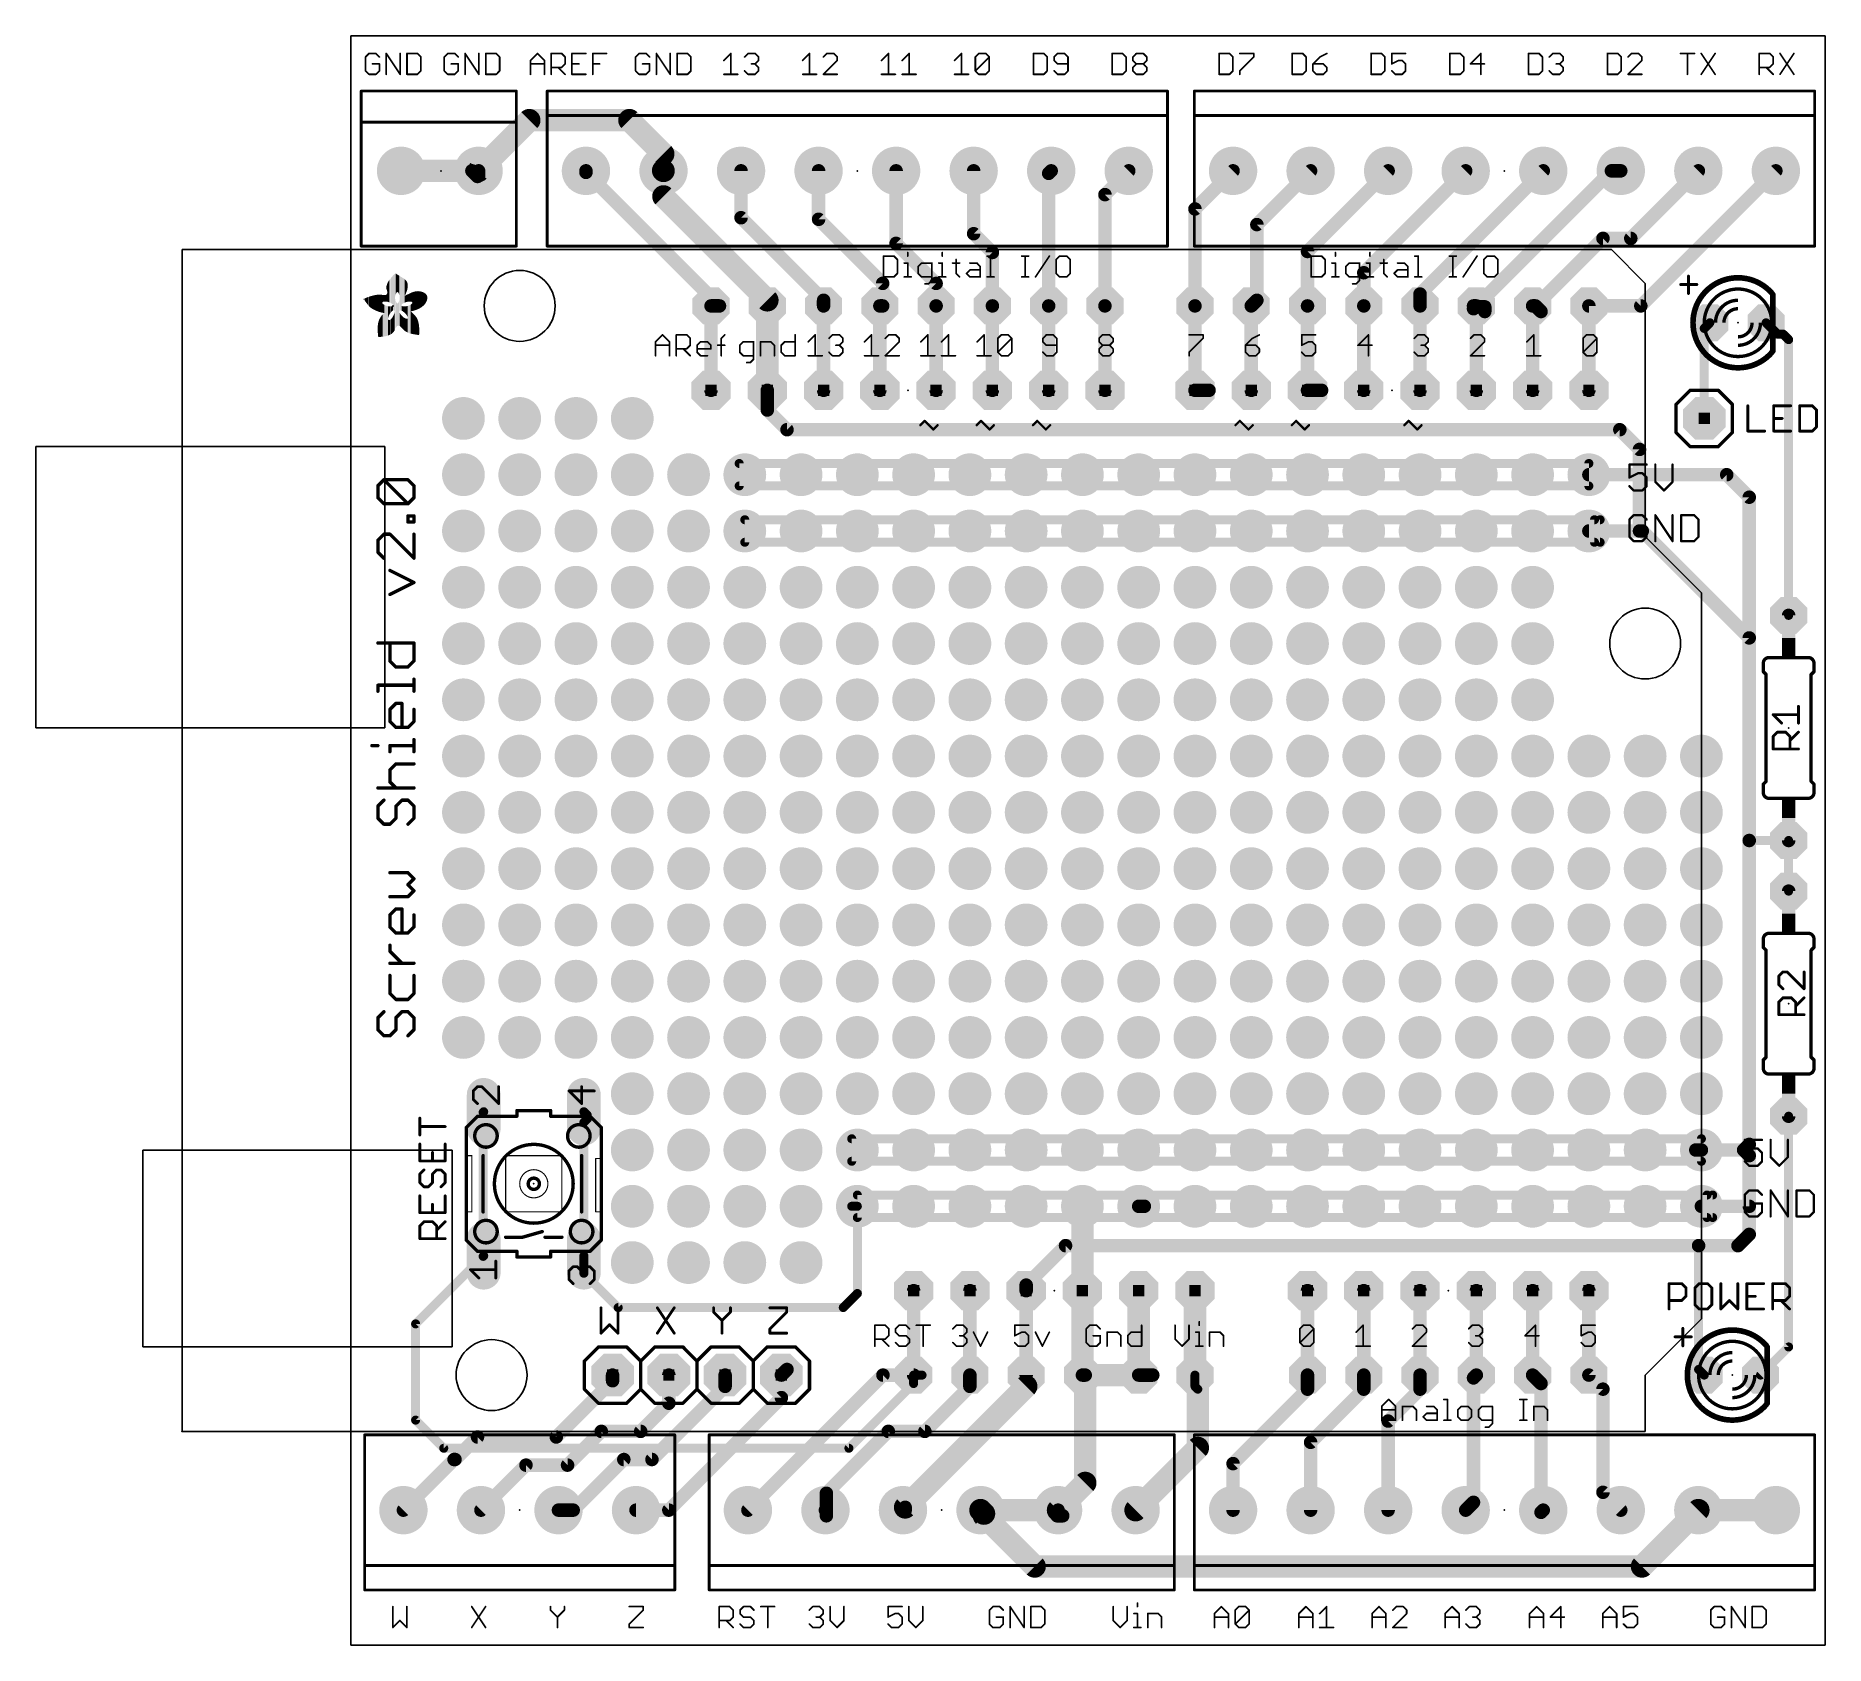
# Model space of a CAD drawing. Extents: x -6.6 to 74.2, y -9.7 to 63.
import ezdxf

# ---------------------------------------------------------------- set-up
doc = ezdxf.new("R2010")
doc.units = 0
for name, color, linetype in [('1', 12, 'CONTINUOUS'), ('16', 132, 'CONTINUOUS'), ('17', 110, 'CONTINUOUS'), ('18', 110, 'CONTINUOUS'), ('20', 53, 'CONTINUOUS'), ('21', 253, 'CONTINUOUS'), ('22', 253, 'CONTINUOUS'), ('23', 53, 'CONTINUOUS'), ('25', 253, 'CONTINUOUS'), ('51', 253, 'CONTINUOUS')]:
    doc.layers.add(name, color=color, linetype=linetype)

# ---------------------------------------------------------------- blocks, each defined once
blk = doc.blocks.new('ROUNDP')
at = {"const_width": 0.5}
blk.add_lwpolyline([(0, -0.25, 1), (0, 0.25, 1), (0, -0.25)], format="xyb", dxfattribs=at)
blk = doc.blocks.new('RECT')
blk.add_solid([(-0.5, -0.5), (0.5, -0.5), (-0.5, 0.5), (0.5, 0.5)])
blk = doc.blocks.new('OCTAGONP')
at = {"const_width": 0.5}
blk.add_lwpolyline([(-0.25, -0.1036), (-0.25, 0.1036), (-0.1036, 0.25), (0.1036, 0.25), (0.25, 0.1036), (0.25, -0.1036), (0.1036, -0.25), (-0.1036, -0.25), (-0.25, -0.1036), (-0.25, 0.1036)], dxfattribs=at)
blk = doc.blocks.new('LONGP100')
at = {"const_width": 1}
blk.add_lwpolyline([(-0.5, 0), (0.5, 0)], dxfattribs=at)
at = {"const_width": 0.5}
for points in [[(-0.5, 0.25, 1), (-0.5, -0.25)], [(0.5, -0.25, 1), (0.5, 0.25)]]:
    blk.add_lwpolyline(points, format="xyb", dxfattribs=at)
blk = doc.blocks.new('ROUNDV')
at = {"const_width": 0.5}
blk.add_lwpolyline([(0, -0.25, 1), (0, 0.25, 1), (0, -0.25)], format="xyb", dxfattribs=at)

msp = doc.modelspace()

# ---------------------------------------------------------------- linework, layer by layer
at = {"layer": '1'}
for points, const_width in [([(21.73, 56.896), (21.73, 55.74)], 1.016), ([(18.23, 56.827), (18.23, 56.896)], 0.6096), ([(24.257, 50.8), (18.23, 56.827)], 0.6096), ([(21.73, 56.896), (21.717, 56.896)], 0.6096), ([(25.23, 54.78), (25.23, 56.896)], 0.6096), ([(28.73, 54.709), (28.73, 56.896)], 0.6096), ([(32.23, 53.622), (32.23, 56.896)], 0.6096), ([(35.73, 54.059), (35.73, 56.896)], 0.6096), ([(39.116, 56.782), (39.23, 56.896)], 0.6096), ([(39.116, 50.8), (39.116, 56.782)], 0.6096), ([(41.656, 55.822), (42.73, 56.896)], 0.6096), ([(45.72, 55.176), (47.44, 56.896)], 0.6096), ([(48.514, 54.47), (50.94, 56.896)], 0.6096), ([(50.8, 53.256), (54.44, 56.896)], 0.6096), ([(53.34, 52.296), (57.94, 56.896)], 0.6096), ([(55.88, 51.336), (61.44, 56.896)], 0.6096), ([(58.42, 50.8), (64.516, 56.896)], 0.6096), ([(64.516, 56.896), (64.94, 56.896)], 0.6096), ([(65.392, 53.848), (68.44, 56.896)], 0.6096), ([(65.844, 50.8), (71.94, 56.896)], 0.6096), ([(21.73, 55.74), (26.416, 51.054)], 1.016), ([(41.656, 50.8), (41.656, 55.822)], 0.6096), ([(28.956, 51.054), (25.23, 54.78)], 0.6096), ([(31.623, 51.816), (28.73, 54.709)], 0.6096), ([(45.72, 50.8), (45.72, 55.176)], 0.6096), ([(36.576, 53.213), (35.73, 54.059)], 0.6096), ([(48.514, 51.054), (48.514, 54.47)], 0.6096), ([(61.087, 50.8), (64.135, 53.848)], 0.6096), ([(64.135, 53.848), (65.392, 53.848)], 0.6096), ([(34.036, 51.816), (32.23, 53.622)], 0.6096), ([(36.576, 50.8), (36.576, 53.213)], 0.6096), ([(50.8, 50.8), (50.8, 53.256)], 0.6096), ([(53.34, 50.8), (53.34, 52.296)], 0.6096), ([(31.623, 50.8), (31.623, 51.816)], 0.6096), ([(34.036, 50.8), (34.036, 51.816)], 0.6096), ([(23.876, 50.8), (24.257, 50.8)], 0.6096), ([(23.876, 46.99), (23.876, 50.8)], 0.6096), ([(26.416, 51.054), (26.416, 50.8)], 1.016), ([(26.416, 50.8), (26.416, 46.99)], 1.016), ([(28.956, 50.8), (28.956, 51.054)], 0.6096), ([(28.956, 46.99), (28.956, 50.8)], 0.6096), ([(31.496, 50.8), (31.623, 50.8)], 0.6096), ([(31.496, 46.99), (31.496, 50.8)], 0.6096), ([(34.036, 46.99), (34.036, 50.8)], 0.6096), ([(36.576, 46.99), (36.576, 50.8)], 0.6096), ([(39.116, 46.99), (39.116, 50.8)], 0.6096), ([(41.656, 46.99), (41.656, 50.8)], 0.6096), ([(45.72, 46.99), (45.72, 50.8)], 0.6096), ([(48.26, 50.8), (48.514, 51.054)], 0.6096), ([(48.26, 46.99), (48.26, 50.8)], 0.6096), ([(50.8, 46.99), (50.8, 50.8)], 0.6096), ([(53.34, 46.99), (53.34, 50.8)], 0.6096), ([(55.88, 50.8), (55.88, 51.336)], 0.6096), ([(55.88, 46.99), (55.88, 50.8)], 0.6096), ([(58.42, 50.8), (58.293, 50.673)], 0.6096), ([(58.42, 50.8), (58.293, 50.8)], 0.6096), ([(58.293, 50.8), (58.336, 50.757)], 0.6096), ([(58.336, 50.757), (58.801, 50.757)], 0.6096), ([(58.42, 46.99), (58.42, 50.8)], 0.6096), ([(58.801, 50.757), (58.801, 50.546)], 0.6096), ([(60.96, 46.99), (60.96, 50.8)], 0.6096), ([(60.96, 50.8), (61.087, 50.8)], 0.6096), ([(61.087, 50.8), (61.341, 50.546)], 0.6096), ([(63.5, 50.8), (65.844, 50.8)], 0.6096), ([(63.5, 46.99), (63.5, 50.8)], 0.6096), ([(68.707, 49.784), (68.961, 50.038)], 0.4064), ([(72.009, 49.53), (71.501, 50.038)], 0.4064), ([(68.707, 45.72), (68.707, 49.784)], 0.4064), ([(72.263, 49.53), (72.009, 49.53)], 0.4064), ([(72.517, 49.276), (72.263, 49.53)], 0.4064), ([(72.517, 36.83), (72.517, 49.276)], 0.4064), ([(26.416, 46.99), (26.416, 46.101)], 0.6096), ([(45.72, 46.99), (46.355, 46.99)], 0.6096), ([(50.8, 46.99), (51.435, 46.99)], 0.6096), ([(26.416, 46.101), (27.305, 45.212)], 0.6096), ([(27.305, 45.212), (64.897, 45.212)], 0.6096), ([(64.897, 45.212), (65.786, 44.323)], 0.6096), ([(65.786, 44.323), (65.786, 40.64)], 0.6096), ([(25.146, 43.688), (63.5, 43.688)], 0.4064), ([(25.146, 42.672), (25.146, 43.688)], 0.4064), ([(63.5, 43.688), (63.5, 42.672)], 0.4064), ([(63.5, 42.672), (25.146, 42.672)], 0.4064), ([(25.4, 41.148), (64.008, 41.148)], 0.4064), ([(25.4, 40.132), (25.4, 41.148)], 0.4064), ([(64.008, 41.148), (64.008, 40.132)], 0.4064), ([(65.786, 40.64), (63.5, 40.64)], 0.6096), ([(65.786, 40.64), (65.913, 40.64)], 0.6096), ([(65.913, 40.64), (70.739, 35.814)], 0.6096), ([(64.008, 40.132), (25.4, 40.132)], 0.4064), ([(70.739, 35.814), (70.739, 26.67)], 0.6096), ([(70.739, 26.67), (70.739, 10.16)], 0.6096), ([(70.739, 26.67), (72.517, 26.67)], 0.4064), ([(72.517, 26.67), (72.517, 24.384)], 0.4064), ([(72.517, 3.81), (72.517, 14.224)], 0.4064), ([(30.226, 13.208), (68.58, 13.208)], 0.4064), ([(30.226, 12.192), (30.226, 13.208)], 0.4064), ([(68.58, 13.208), (68.58, 12.192)], 0.4064), ([(68.58, 12.192), (30.226, 12.192)], 0.4064), ([(30.48, 10.668), (69.088, 10.668)], 0.4064), ([(30.48, 9.652), (30.48, 10.668)], 0.4064), ([(40.64, 6.35), (40.64, 10.16)], 1.016), ([(69.088, 10.668), (69.088, 9.652)], 0.4064), ([(69.088, 9.652), (30.48, 9.652)], 0.4064), ([(43.18, 10.16), (43.434, 10.16)], 0.6096), ([(70.739, 10.16), (68.58, 10.16)], 0.6096), ([(33.02, 2.54), (33.02, 6.35)], 0.6096), ([(35.56, 2.54), (35.56, 6.35)], 0.6096), ([(38.1, 2.54), (38.1, 6.35)], 0.6096), ([(40.64, 2.54), (40.64, 6.35)], 1.016), ([(43.18, 2.54), (43.18, 6.35)], 1.016), ([(45.72, 2.54), (45.72, 6.35)], 1.016), ([(50.8, 2.54), (50.8, 6.35)], 0.6096), ([(53.34, 2.54), (53.34, 6.35)], 0.6096), ([(55.88, 2.54), (55.88, 6.35)], 0.6096), ([(58.42, 2.54), (58.42, 6.35)], 0.6096), ([(60.96, 2.54), (60.96, 6.35)], 0.6096), ([(63.5, 2.54), (63.5, 6.35)], 0.6096), ([(71.247, 2.54), (72.517, 3.81)], 0.4064), ([(16.891, -0.254), (19.431, 2.286)], 0.6096), ([(19.431, 2.286), (19.431, 2.54)], 0.6096), ([(21.971, 1.27), (21.971, 2.54)], 0.6096), ([(24.511, 2.032), (24.511, 2.54)], 0.6096), ([(31.636, 2.54), (25.54, -3.556)], 0.6096), ([(27.051, 2.54), (27.305, 2.794)], 0.6096), ([(27.051, 1.524), (27.051, 2.54)], 0.6096), ([(33.02, 2.54), (31.636, 2.54)], 0.6096), ([(32.639, -3.429), (38.1, 2.032)], 1.016), ([(35.56, 2.032), (35.56, 2.54)], 0.6096), ([(38.1, 2.032), (38.1, 2.54)], 1.016), ([(40.767, -2.329), (40.767, 2.54)], 1.016), ([(40.767, 2.54), (43.18, 2.54)], 1.016), ([(40.767, 2.54), (40.64, 2.54)], 0.6096), ([(43.18, 2.54), (43.815, 2.54)], 0.6096), ([(45.72, 2.032), (45.72, 2.54)], 0.4064), ([(50.8, 1.905), (50.8, 2.54)], 0.6096), ([(53.34, 1.905), (53.34, 2.54)], 0.6096), ([(55.88, 1.905), (55.88, 2.54)], 0.6096), ([(58.293, 2.413), (58.42, 2.54)], 0.6096), ([(58.293, -3.203), (58.293, 2.413)], 0.6096), ([(61.341, 2.159), (60.96, 2.54)], 0.6096), ([(61.341, -3.655), (61.341, 2.159)], 0.6096), ([(64.135, 1.905), (63.5, 2.54)], 0.6096), ([(21.209, -1.27), (24.511, 2.032)], 0.6096), ([(21.971, -3.556), (27.051, 1.524)], 0.6096), ([(33.528, 0), (35.56, 2.032)], 0.6096), ([(45.847, -0.749), (45.847, 1.905)], 1.016), ([(45.847, 1.905), (45.72, 2.032)], 0.4064), ([(47.44, -1.455), (50.8, 1.905)], 0.6096), ([(50.94, -0.495), (53.34, 1.905)], 0.6096), ([(54.44, 0.465), (55.88, 1.905)], 0.6096), ([(64.135, -2.751), (64.135, 1.905)], 0.6096), ([(20.701, 0), (21.971, 1.27)], 0.6096), ([(12.319, -1.27), (13.335, -0.254)], 0.6096), ([(13.335, -0.254), (16.891, -0.254)], 0.6096), ([(17.399, -1.524), (18.923, 0)], 0.6096), ([(18.923, 0), (20.701, 0)], 0.6096), ([(29.083, -2.794), (31.877, 0)], 0.6096), ([(31.877, 0), (33.528, 0)], 0.6096), ([(54.44, -3.556), (54.44, 0.465)], 0.6096), ([(43.04, -3.556), (45.847, -0.749)], 1.016), ([(50.94, -3.556), (50.94, -0.495)], 0.6096), ([(9.99, -3.556), (12.276, -1.27)], 0.6096), ([(12.276, -1.27), (12.319, -1.27)], 0.6096), ([(13.49, -3.556), (15.522, -1.524)], 0.6096), ([(15.522, -1.524), (17.399, -1.524)], 0.6096), ([(17.653, -3.556), (19.939, -1.27)], 0.6096), ([(19.939, -1.27), (21.209, -1.27)], 0.6096), ([(47.44, -3.556), (47.44, -1.455)], 0.6096), ([(39.54, -3.556), (40.767, -2.329)], 1.016), ([(29.083, -3.599), (29.083, -2.794)], 0.6096), ([(32.639, -3.556), (32.639, -3.429)], 0.6096), ([(36.04, -3.556), (39.54, -3.556)], 1.016), ([(57.94, -3.556), (58.293, -3.203)], 0.6096), ([(64.94, -3.556), (64.135, -2.751)], 0.6096), ([(16.99, -3.556), (17.653, -3.556)], 0.6096), ([(20.49, -3.556), (21.971, -3.556)], 0.6096), ([(29.04, -3.556), (29.083, -3.599)], 0.6096), ([(29.083, -3.599), (29.083, -3.81)], 0.6096), ([(32.54, -3.556), (32.639, -3.556)], 0.6096), ([(39.54, -3.81), (39.497, -3.81)], 0.6096), ([(39.54, -3.556), (39.54, -3.81)], 0.6096), ([(39.54, -3.81), (39.751, -3.81)], 0.6096), ([(61.44, -3.556), (61.341, -3.655)], 0.6096)]:
    msp.add_lwpolyline(points, dxfattribs=dict(at, const_width=const_width))
for points, const_width in [([(21.984, 56.896, 1), (21.476, 56.896)], 0.508), ([(18.3378, 56.9348, 1), (18.1222, 56.7192)], 0.3048), ([(18.3824, 56.896, 1), (18.0776, 56.896)], 0.3048), ([(18.0776, 56.827, 1), (18.3824, 56.827)], 0.3048), ([(21.717, 57.0484, 1), (21.717, 56.7436)], 0.3048), ([(21.73, 56.7436, 1), (21.73, 57.0484)], 0.3048), ([(25.3824, 56.896, 1), (25.0776, 56.896)], 0.3048), ([(28.8824, 56.896, 1), (28.5776, 56.896)], 0.3048), ([(32.3824, 56.896, 1), (32.0776, 56.896)], 0.3048), ([(35.8824, 56.896, 1), (35.5776, 56.896)], 0.3048), ([(39.0082, 56.8898, 1), (39.2238, 56.6742)], 0.3048), ([(39.2684, 56.782, 1), (38.9636, 56.782)], 0.3048), ([(39.3378, 56.7882, 1), (39.1222, 57.0038)], 0.3048), ([(42.8378, 56.7882, 1), (42.6222, 57.0038)], 0.3048), ([(47.5478, 56.7882, 1), (47.3322, 57.0038)], 0.3048), ([(51.0478, 56.7882, 1), (50.8322, 57.0038)], 0.3048), ([(54.5478, 56.7882, 1), (54.3322, 57.0038)], 0.3048), ([(58.0478, 56.7882, 1), (57.8322, 57.0038)], 0.3048), ([(61.5478, 56.7882, 1), (61.3322, 57.0038)], 0.3048), ([(64.516, 57.0484, 1), (64.516, 56.7436)], 0.3048), ([(64.6238, 56.7882, 1), (64.4082, 57.0038)], 0.3048), ([(64.94, 56.7436, 1), (64.94, 57.0484)], 0.3048), ([(68.5478, 56.7882, 1), (68.3322, 57.0038)], 0.3048), ([(72.0478, 56.7882, 1), (71.8322, 57.0038)], 0.3048), ([(21.9096, 55.9196, 1), (21.5504, 55.5604)], 0.508), ([(21.476, 55.74, 1), (21.984, 55.74)], 0.508), ([(41.5482, 55.9298, 1), (41.7638, 55.7142)], 0.3048), ([(41.8084, 55.822, 1), (41.5036, 55.822)], 0.3048), ([(25.3378, 54.8878, 1), (25.1222, 54.6722)], 0.3048), ([(25.0776, 54.78, 1), (25.3824, 54.78)], 0.3048), ([(28.8378, 54.8168, 1), (28.6222, 54.6012)], 0.3048), ([(45.6122, 55.2838, 1), (45.8278, 55.0682)], 0.3048), ([(45.8724, 55.176, 1), (45.5676, 55.176)], 0.3048), ([(28.5776, 54.709, 1), (28.8824, 54.709)], 0.3048), ([(35.8378, 54.1668, 1), (35.6222, 53.9512)], 0.3048), ([(35.5776, 54.059, 1), (35.8824, 54.059)], 0.3048), ([(48.4062, 54.5778, 1), (48.6218, 54.3622)], 0.3048), ([(48.6664, 54.47, 1), (48.3616, 54.47)], 0.3048), ([(64.135, 54.0004, 1), (64.135, 53.6956)], 0.3048), ([(64.2428, 53.7402, 1), (64.0272, 53.9558)], 0.3048), ([(65.392, 53.6956, 1), (65.392, 54.0004)], 0.3048), ([(32.3378, 53.7298, 1), (32.1222, 53.5142)], 0.3048), ([(32.0776, 53.622, 1), (32.3824, 53.622)], 0.3048), ([(36.7284, 53.213, 1), (36.4236, 53.213)], 0.3048), ([(36.4682, 53.1052, 1), (36.6838, 53.3208)], 0.3048), ([(50.6922, 53.3638, 1), (50.9078, 53.1482)], 0.3048), ([(50.9524, 53.256, 1), (50.6476, 53.256)], 0.3048), ([(65.2842, 53.9558, 1), (65.4998, 53.7402)], 0.3048), ([(53.2322, 52.4038, 1), (53.4478, 52.1882)], 0.3048), ([(53.4924, 52.296, 1), (53.1876, 52.296)], 0.3048), ([(31.7754, 51.816, 1), (31.4706, 51.816)], 0.3048), ([(31.5152, 51.7082, 1), (31.7308, 51.9238)], 0.3048), ([(34.1884, 51.816, 1), (33.8836, 51.816)], 0.3048), ([(33.9282, 51.7082, 1), (34.1438, 51.9238)], 0.3048), ([(23.876, 50.9524, 1), (23.876, 50.6476)], 0.3048), ([(24.0284, 50.8, 1), (23.7236, 50.8)], 0.3048), ([(24.1492, 50.6922, 1), (24.3648, 50.9078)], 0.3048), ([(24.257, 50.6476, 1), (24.257, 50.9524)], 0.3048), ([(26.67, 51.054, 1), (26.162, 51.054)], 0.508), ([(26.67, 50.8, 1), (26.162, 50.8)], 0.508), ([(26.162, 50.8, 1), (26.67, 50.8)], 0.508), ([(26.2364, 50.8744, 1), (26.5956, 51.2336)], 0.508), ([(29.1084, 51.054, 1), (28.8036, 51.054)], 0.3048), ([(29.1084, 50.8, 1), (28.8036, 50.8)], 0.3048), ([(28.8036, 50.8, 1), (29.1084, 50.8)], 0.3048), ([(28.8482, 50.9462, 1), (29.0638, 51.1618)], 0.3048), ([(31.496, 50.9524, 1), (31.496, 50.6476)], 0.3048), ([(31.6484, 50.8, 1), (31.3436, 50.8)], 0.3048), ([(31.4706, 50.8, 1), (31.7754, 50.8)], 0.3048), ([(31.623, 50.6476, 1), (31.623, 50.9524)], 0.3048), ([(34.1884, 50.8, 1), (33.8836, 50.8)], 0.3048), ([(33.8836, 50.8, 1), (34.1884, 50.8)], 0.3048), ([(36.7284, 50.8, 1), (36.4236, 50.8)], 0.3048), ([(36.4236, 50.8, 1), (36.7284, 50.8)], 0.3048), ([(39.2684, 50.8, 1), (38.9636, 50.8)], 0.3048), ([(38.9636, 50.8, 1), (39.2684, 50.8)], 0.3048), ([(41.8084, 50.8, 1), (41.5036, 50.8)], 0.3048), ([(41.5036, 50.8, 1), (41.8084, 50.8)], 0.3048), ([(45.8724, 50.8, 1), (45.5676, 50.8)], 0.3048), ([(45.5676, 50.8, 1), (45.8724, 50.8)], 0.3048), ([(48.1522, 50.9078, 1), (48.3678, 50.6922)], 0.3048), ([(48.4124, 50.8, 1), (48.1076, 50.8)], 0.3048), ([(48.3616, 51.054, 1), (48.6664, 51.054)], 0.3048), ([(48.6218, 50.9462, 1), (48.4062, 51.1618)], 0.3048), ([(50.9524, 50.8, 1), (50.6476, 50.8)], 0.3048), ([(50.6476, 50.8, 1), (50.9524, 50.8)], 0.3048), ([(53.4924, 50.8, 1), (53.1876, 50.8)], 0.3048), ([(53.1876, 50.8, 1), (53.4924, 50.8)], 0.3048), ([(55.7722, 51.4438, 1), (55.9878, 51.2282)], 0.3048), ([(56.0324, 51.336, 1), (55.7276, 51.336)], 0.3048), ([(56.0324, 50.8, 1), (55.7276, 50.8)], 0.3048), ([(55.7276, 50.8, 1), (56.0324, 50.8)], 0.3048), ([(58.4008, 50.9078, 1), (58.1852, 50.6922)], 0.3048), ([(58.1852, 50.7808, 1), (58.4008, 50.5652)], 0.3048), ([(58.293, 50.9524, 1), (58.293, 50.6476)], 0.3048), ([(58.336, 50.9094, 1), (58.336, 50.6046)], 0.3048), ([(58.2282, 50.6492, 1), (58.4438, 50.8648)], 0.3048), ([(58.3122, 50.9078, 1), (58.5278, 50.6922)], 0.3048), ([(58.5724, 50.8, 1), (58.2676, 50.8)], 0.3048), ([(58.5278, 50.6922, 1), (58.3122, 50.9078)], 0.3048), ([(58.42, 50.6476, 1), (58.42, 50.9524)], 0.3048), ([(58.9534, 50.757, 1), (58.6486, 50.757)], 0.3048), ([(58.801, 50.6046, 1), (58.801, 50.9094)], 0.3048), ([(61.1124, 50.8, 1), (60.8076, 50.8)], 0.3048), ([(60.96, 50.9524, 1), (60.96, 50.6476)], 0.3048), ([(61.1948, 50.9078, 1), (60.9792, 50.6922)], 0.3048), ([(60.9792, 50.9078, 1), (61.1948, 50.6922)], 0.3048), ([(61.087, 50.6476, 1), (61.087, 50.9524)], 0.3048), ([(63.5, 50.9524, 1), (63.5, 50.6476)], 0.3048), ([(63.6524, 50.8, 1), (63.3476, 50.8)], 0.3048), ([(65.7362, 50.9078, 1), (65.9518, 50.6922)], 0.3048), ([(65.844, 50.6476, 1), (65.844, 50.9524)], 0.3048), ([(58.6486, 50.546, 1), (58.9534, 50.546)], 0.3048), ([(61.2332, 50.4382, 1), (61.4488, 50.6538)], 0.3048), ([(69.0328, 49.9662, 1), (68.8892, 50.1098)], 0.2032), ([(71.5728, 50.1098, 1), (71.4292, 49.9662)], 0.2032), ([(68.8086, 49.784, 1), (68.6054, 49.784)], 0.2032), ([(68.6352, 49.8558, 1), (68.7788, 49.7122)], 0.2032), ([(72.009, 49.6316, 1), (72.009, 49.4284)], 0.2032), ([(71.9372, 49.4582, 1), (72.0808, 49.6018)], 0.2032), ([(72.3348, 49.6018, 1), (72.1912, 49.4582)], 0.2032), ([(72.263, 49.4284, 1), (72.263, 49.6316)], 0.2032), ([(72.6186, 49.276, 1), (72.4154, 49.276)], 0.2032), ([(72.4452, 49.2042, 1), (72.5888, 49.3478)], 0.2032), ([(23.7236, 46.99, 1), (24.0284, 46.99)], 0.3048), ([(26.162, 46.99, 1), (26.67, 46.99)], 0.508), ([(26.5684, 46.99, 1), (26.2636, 46.99)], 0.3048), ([(28.8036, 46.99, 1), (29.1084, 46.99)], 0.3048), ([(31.3436, 46.99, 1), (31.6484, 46.99)], 0.3048), ([(33.8836, 46.99, 1), (34.1884, 46.99)], 0.3048), ([(36.4236, 46.99, 1), (36.7284, 46.99)], 0.3048), ([(38.9636, 46.99, 1), (39.2684, 46.99)], 0.3048), ([(41.5036, 46.99, 1), (41.8084, 46.99)], 0.3048), ([(45.72, 47.1424, 1), (45.72, 46.8376)], 0.3048), ([(45.5676, 46.99, 1), (45.8724, 46.99)], 0.3048), ([(46.355, 46.8376, 1), (46.355, 47.1424)], 0.3048), ([(48.1076, 46.99, 1), (48.4124, 46.99)], 0.3048), ([(50.8, 47.1424, 1), (50.8, 46.8376)], 0.3048), ([(50.6476, 46.99, 1), (50.9524, 46.99)], 0.3048), ([(51.435, 46.8376, 1), (51.435, 47.1424)], 0.3048), ([(53.1876, 46.99, 1), (53.4924, 46.99)], 0.3048), ([(55.7276, 46.99, 1), (56.0324, 46.99)], 0.3048), ([(58.2676, 46.99, 1), (58.5724, 46.99)], 0.3048), ([(60.8076, 46.99, 1), (61.1124, 46.99)], 0.3048), ([(63.3476, 46.99, 1), (63.6524, 46.99)], 0.3048), ([(26.5238, 46.2088, 1), (26.3082, 45.9932)], 0.3048), ([(26.2636, 46.101, 1), (26.5684, 46.101)], 0.3048), ([(27.305, 45.3644, 1), (27.305, 45.0596)], 0.3048), ([(27.1972, 45.1042, 1), (27.4128, 45.3198)], 0.3048), ([(65.0048, 45.3198, 1), (64.7892, 45.1042)], 0.3048), ([(64.897, 45.0596, 1), (64.897, 45.3644)], 0.3048), ([(68.6054, 45.72, 1), (68.8086, 45.72)], 0.2032), ([(65.9384, 44.323, 1), (65.6336, 44.323)], 0.3048), ([(65.6782, 44.2152, 1), (65.8938, 44.4308)], 0.3048), ([(25.146, 43.7896, 1), (25.146, 43.5864)], 0.2032), ([(25.2476, 43.688, 1), (25.0444, 43.688)], 0.2032), ([(63.6016, 43.688, 1), (63.3984, 43.688)], 0.2032), ([(63.5, 43.5864, 1), (63.5, 43.7896)], 0.2032), ([(25.146, 42.7736, 1), (25.146, 42.5704)], 0.2032), ([(63.5, 42.5704, 1), (63.5, 42.7736)], 0.2032), ([(25.0444, 42.672, 1), (25.2476, 42.672)], 0.2032), ([(63.3984, 42.672, 1), (63.6016, 42.672)], 0.2032), ([(25.4, 41.2496, 1), (25.4, 41.0464)], 0.2032), ([(25.5016, 41.148, 1), (25.2984, 41.148)], 0.2032), ([(64.1096, 41.148, 1), (63.9064, 41.148)], 0.2032), ([(64.008, 41.0464, 1), (64.008, 41.2496)], 0.2032), ([(63.5, 40.7924, 1), (63.5, 40.4876)], 0.3048), ([(65.786, 40.7924, 1), (65.786, 40.4876)], 0.3048), ([(65.6336, 40.64, 1), (65.9384, 40.64)], 0.3048), ([(66.0208, 40.7478, 1), (65.8052, 40.5322)], 0.3048), ([(65.786, 40.4876, 1), (65.786, 40.7924)], 0.3048), ([(65.913, 40.4876, 1), (65.913, 40.7924)], 0.3048), ([(25.4, 40.2336, 1), (25.4, 40.0304)], 0.2032), ([(25.2984, 40.132, 1), (25.5016, 40.132)], 0.2032), ([(63.9064, 40.132, 1), (64.1096, 40.132)], 0.2032), ([(64.008, 40.0304, 1), (64.008, 40.2336)], 0.2032), ([(72.4154, 36.83, 1), (72.6186, 36.83)], 0.2032), ([(70.8914, 35.814, 1), (70.5866, 35.814)], 0.3048), ([(70.6312, 35.7062, 1), (70.8468, 35.9218)], 0.3048), ([(70.8914, 26.67, 1), (70.5866, 26.67)], 0.3048), ([(70.5866, 26.67, 1), (70.8914, 26.67)], 0.3048), ([(70.739, 26.7716, 1), (70.739, 26.5684)], 0.2032), ([(72.6186, 26.67, 1), (72.4154, 26.67)], 0.2032), ([(72.517, 26.5684, 1), (72.517, 26.7716)], 0.2032), ([(72.4154, 24.384, 1), (72.6186, 24.384)], 0.2032), ([(72.6186, 14.224, 1), (72.4154, 14.224)], 0.2032), ([(30.226, 13.3096, 1), (30.226, 13.1064)], 0.2032), ([(30.3276, 13.208, 1), (30.1244, 13.208)], 0.2032), ([(68.6816, 13.208, 1), (68.4784, 13.208)], 0.2032), ([(68.58, 13.1064, 1), (68.58, 13.3096)], 0.2032), ([(30.226, 12.2936, 1), (30.226, 12.0904)], 0.2032), ([(30.1244, 12.192, 1), (30.3276, 12.192)], 0.2032), ([(68.4784, 12.192, 1), (68.6816, 12.192)], 0.2032), ([(68.58, 12.0904, 1), (68.58, 12.2936)], 0.2032), ([(30.48, 10.7696, 1), (30.48, 10.5664)], 0.2032), ([(30.5816, 10.668, 1), (30.3784, 10.668)], 0.2032), ([(40.894, 10.16, 1), (40.386, 10.16)], 0.508), ([(69.1896, 10.668, 1), (68.9864, 10.668)], 0.2032), ([(69.088, 10.5664, 1), (69.088, 10.7696)], 0.2032), ([(30.48, 9.7536, 1), (30.48, 9.5504)], 0.2032), ([(30.3784, 9.652, 1), (30.5816, 9.652)], 0.2032), ([(43.18, 10.3124, 1), (43.18, 10.0076)], 0.3048), ([(43.434, 10.0076, 1), (43.434, 10.3124)], 0.3048), ([(68.58, 10.3124, 1), (68.58, 10.0076)], 0.3048), ([(68.9864, 9.652, 1), (69.1896, 9.652)], 0.2032), ([(69.088, 9.5504, 1), (69.088, 9.7536)], 0.2032), ([(70.5866, 10.16, 1), (70.8914, 10.16)], 0.3048), ([(70.739, 10.0076, 1), (70.739, 10.3124)], 0.3048), ([(33.1724, 6.35, 1), (32.8676, 6.35)], 0.3048), ([(35.7124, 6.35, 1), (35.4076, 6.35)], 0.3048), ([(38.2524, 6.35, 1), (37.9476, 6.35)], 0.3048), ([(40.894, 6.35, 1), (40.386, 6.35)], 0.508), ([(40.386, 6.35, 1), (40.894, 6.35)], 0.508), ([(43.434, 6.35, 1), (42.926, 6.35)], 0.508), ([(45.974, 6.35, 1), (45.466, 6.35)], 0.508), ([(50.9524, 6.35, 1), (50.6476, 6.35)], 0.3048), ([(53.4924, 6.35, 1), (53.1876, 6.35)], 0.3048), ([(56.0324, 6.35, 1), (55.7276, 6.35)], 0.3048), ([(58.5724, 6.35, 1), (58.2676, 6.35)], 0.3048), ([(61.1124, 6.35, 1), (60.8076, 6.35)], 0.3048), ([(63.6524, 6.35, 1), (63.3476, 6.35)], 0.3048), ([(72.4154, 3.81, 1), (72.6186, 3.81)], 0.2032), ([(72.5888, 3.7382, 1), (72.4452, 3.8818)], 0.2032), ([(19.5834, 2.54, 1), (19.2786, 2.54)], 0.3048), ([(19.2786, 2.286, 1), (19.5834, 2.286)], 0.3048), ([(19.5388, 2.1782, 1), (19.3232, 2.3938)], 0.3048), ([(22.1234, 2.54, 1), (21.8186, 2.54)], 0.3048), ([(24.6634, 2.54, 1), (24.3586, 2.54)], 0.3048), ([(26.9432, 2.6478, 1), (27.1588, 2.4322)], 0.3048), ([(27.2034, 2.54, 1), (26.8986, 2.54)], 0.3048), ([(27.4128, 2.6862, 1), (27.1972, 2.9018)], 0.3048), ([(31.636, 2.6924, 1), (31.636, 2.3876)], 0.3048), ([(31.7438, 2.4322, 1), (31.5282, 2.6478)], 0.3048), ([(32.8676, 2.54, 1), (33.1724, 2.54)], 0.3048), ([(33.02, 2.3876, 1), (33.02, 2.6924)], 0.3048), ([(35.7124, 2.54, 1), (35.4076, 2.54)], 0.3048), ([(35.4076, 2.54, 1), (35.7124, 2.54)], 0.3048), ([(38.354, 2.54, 1), (37.846, 2.54)], 0.508), ([(38.2796, 1.8524, 1), (37.9204, 2.2116)], 0.508), ([(37.9476, 2.54, 1), (38.2524, 2.54)], 0.3048), ([(40.386, 2.54, 1), (40.894, 2.54)], 0.508), ([(41.021, 2.54, 1), (40.513, 2.54)], 0.508), ([(40.767, 2.794, 1), (40.767, 2.286)], 0.508), ([(40.64, 2.6924, 1), (40.64, 2.3876)], 0.3048), ([(40.767, 2.3876, 1), (40.767, 2.6924)], 0.3048), ([(42.926, 2.54, 1), (43.434, 2.54)], 0.508), ([(43.18, 2.6924, 1), (43.18, 2.3876)], 0.3048), ([(43.18, 2.286, 1), (43.18, 2.794)], 0.508), ([(43.815, 2.3876, 1), (43.815, 2.6924)], 0.3048), ([(45.466, 2.54, 1), (45.974, 2.54)], 0.508), ([(45.8216, 2.54, 1), (45.6184, 2.54)], 0.2032), ([(50.9524, 2.54, 1), (50.6476, 2.54)], 0.3048), ([(50.6476, 2.54, 1), (50.9524, 2.54)], 0.3048), ([(53.4924, 2.54, 1), (53.1876, 2.54)], 0.3048), ([(53.1876, 2.54, 1), (53.4924, 2.54)], 0.3048), ([(56.0324, 2.54, 1), (55.7276, 2.54)], 0.3048), ([(55.7276, 2.54, 1), (56.0324, 2.54)], 0.3048), ([(58.1852, 2.5208, 1), (58.4008, 2.3052)], 0.3048), ([(58.4454, 2.413, 1), (58.1406, 2.413)], 0.3048), ([(58.2676, 2.54, 1), (58.5724, 2.54)], 0.3048), ([(58.5278, 2.4322, 1), (58.3122, 2.6478)], 0.3048), ([(61.0678, 2.6478, 1), (60.8522, 2.4322)], 0.3048), ([(60.8076, 2.54, 1), (61.1124, 2.54)], 0.3048), ([(61.4934, 2.159, 1), (61.1886, 2.159)], 0.3048), ([(63.6078, 2.6478, 1), (63.3922, 2.4322)], 0.3048), ([(63.3476, 2.54, 1), (63.6524, 2.54)], 0.3048), ([(71.1752, 2.6118, 1), (71.3188, 2.4682)], 0.2032), ([(24.3586, 2.032, 1), (24.6634, 2.032)], 0.3048), ([(24.6188, 1.9242, 1), (24.4032, 2.1398)], 0.3048), ([(26.8986, 1.524, 1), (27.2034, 1.524)], 0.3048), ([(27.1588, 1.4162, 1), (26.9432, 1.6318)], 0.3048), ([(35.4076, 2.032, 1), (35.7124, 2.032)], 0.3048), ([(35.6678, 1.9242, 1), (35.4522, 2.1398)], 0.3048), ([(37.846, 2.032, 1), (38.354, 2.032)], 0.508), ([(46.101, 1.905, 1), (45.593, 1.905)], 0.508), ([(45.6184, 2.032, 1), (45.8216, 2.032)], 0.2032), ([(45.7918, 2.1038, 1), (45.6482, 1.9602)], 0.2032), ([(45.7752, 1.8332, 1), (45.9188, 1.9768)], 0.2032), ([(50.6476, 1.905, 1), (50.9524, 1.905)], 0.3048), ([(50.9078, 1.7972, 1), (50.6922, 2.0128)], 0.3048), ([(53.1876, 1.905, 1), (53.4924, 1.905)], 0.3048), ([(53.4478, 1.7972, 1), (53.2322, 2.0128)], 0.3048), ([(55.7276, 1.905, 1), (56.0324, 1.905)], 0.3048), ([(55.9878, 1.7972, 1), (55.7722, 2.0128)], 0.3048), ([(61.2332, 2.0512, 1), (61.4488, 2.2668)], 0.3048), ([(64.2874, 1.905, 1), (63.9826, 1.905)], 0.3048), ([(64.0272, 1.7972, 1), (64.2428, 2.0128)], 0.3048), ([(21.8186, 1.27, 1), (22.1234, 1.27)], 0.3048), ([(22.0788, 1.1622, 1), (21.8632, 1.3778)], 0.3048), ([(13.335, -0.1016, 1), (13.335, -0.4064)], 0.3048), ([(13.4428, -0.3618, 1), (13.2272, -0.1462)], 0.3048), ([(16.7832, -0.1462, 1), (16.9988, -0.3618)], 0.3048), ([(16.891, -0.4064, 1), (16.891, -0.1016)], 0.3048), ([(18.923, 0.1524, 1), (18.923, -0.1524)], 0.3048), ([(19.0308, -0.1078, 1), (18.8152, 0.1078)], 0.3048), ([(20.5932, 0.1078, 1), (20.8088, -0.1078)], 0.3048), ([(20.701, -0.1524, 1), (20.701, 0.1524)], 0.3048), ([(31.877, 0.1524, 1), (31.877, -0.1524)], 0.3048), ([(31.9848, -0.1078, 1), (31.7692, 0.1078)], 0.3048), ([(33.4202, 0.1078, 1), (33.6358, -0.1078)], 0.3048), ([(33.528, -0.1524, 1), (33.528, 0.1524)], 0.3048), ([(54.3322, 0.5728, 1), (54.5478, 0.3572)], 0.3048), ([(54.5924, 0.465, 1), (54.2876, 0.465)], 0.3048), ([(45.593, -0.749, 1), (46.101, -0.749)], 0.508), ([(46.0266, -0.9286, 1), (45.6674, -0.5694)], 0.508), ([(50.8322, -0.3872, 1), (51.0478, -0.6028)], 0.3048), ([(51.0924, -0.495, 1), (50.7876, -0.495)], 0.3048), ([(12.276, -1.1176, 1), (12.276, -1.4224)], 0.3048), ([(12.2112, -1.1622, 1), (12.4268, -1.3778)], 0.3048), ([(12.3838, -1.3778, 1), (12.1682, -1.1622)], 0.3048), ([(12.319, -1.4224, 1), (12.319, -1.1176)], 0.3048), ([(15.522, -1.3716, 1), (15.522, -1.6764)], 0.3048), ([(15.6298, -1.6318, 1), (15.4142, -1.4162)], 0.3048), ([(17.2912, -1.4162, 1), (17.5068, -1.6318)], 0.3048), ([(17.399, -1.6764, 1), (17.399, -1.3716)], 0.3048), ([(19.939, -1.1176, 1), (19.939, -1.4224)], 0.3048), ([(20.0468, -1.3778, 1), (19.8312, -1.1622)], 0.3048), ([(21.1012, -1.1622, 1), (21.3168, -1.3778)], 0.3048), ([(21.209, -1.4224, 1), (21.209, -1.1176)], 0.3048), ([(47.3322, -1.3472, 1), (47.5478, -1.5628)], 0.3048), ([(47.5924, -1.455, 1), (47.2876, -1.455)], 0.3048), ([(40.513, -2.329, 1), (41.021, -2.329)], 0.508), ([(40.9466, -2.5086, 1), (40.5874, -2.1494)], 0.508), ([(28.9752, -2.6862, 1), (29.1908, -2.9018)], 0.3048), ([(29.2354, -2.794, 1), (28.9306, -2.794)], 0.3048), ([(32.4594, -3.2494, 1), (32.8186, -3.6086)], 0.508), ([(32.7914, -3.429, 1), (32.4866, -3.429)], 0.3048), ([(36.04, -3.302, 1), (36.04, -3.81)], 0.508), ([(39.3604, -3.3764, 1), (39.7196, -3.7356)], 0.508), ([(39.54, -3.81, 1), (39.54, -3.302)], 0.508), ([(42.8604, -3.3764, 1), (43.2196, -3.7356)], 0.508), ([(58.1406, -3.203, 1), (58.4454, -3.203)], 0.3048), ([(58.4008, -3.3108, 1), (58.1852, -3.0952)], 0.3048), ([(64.2428, -2.6432, 1), (64.0272, -2.8588)], 0.3048), ([(63.9826, -2.751, 1), (64.2874, -2.751)], 0.3048), ([(9.8822, -3.4482, 1), (10.0978, -3.6638)], 0.3048), ([(13.3822, -3.4482, 1), (13.5978, -3.6638)], 0.3048), ([(16.99, -3.4036, 1), (16.99, -3.7084)], 0.3048), ([(17.5452, -3.4482, 1), (17.7608, -3.6638)], 0.3048), ([(17.653, -3.7084, 1), (17.653, -3.4036)], 0.3048), ([(20.49, -3.4036, 1), (20.49, -3.7084)], 0.3048), ([(21.8632, -3.4482, 1), (22.0788, -3.6638)], 0.3048), ([(21.971, -3.7084, 1), (21.971, -3.4036)], 0.3048), ([(25.4322, -3.4482, 1), (25.6478, -3.6638)], 0.3048), ([(29.1478, -3.4482, 1), (28.9322, -3.6638)], 0.3048), ([(29.2354, -3.599, 1), (28.9306, -3.599)], 0.3048), ([(28.9306, -3.599, 1), (29.2354, -3.599)], 0.3048), ([(28.9306, -3.81, 1), (29.2354, -3.81)], 0.3048), ([(28.9752, -3.7068, 1), (29.1908, -3.4912)], 0.3048), ([(32.54, -3.4036, 1), (32.54, -3.7084)], 0.3048), ([(32.4866, -3.556, 1), (32.7914, -3.556)], 0.3048), ([(32.639, -3.7084, 1), (32.639, -3.4036)], 0.3048), ([(39.497, -3.6576, 1), (39.497, -3.9624)], 0.3048), ([(39.6924, -3.556, 1), (39.3876, -3.556)], 0.3048), ([(39.54, -3.6576, 1), (39.54, -3.9624)], 0.3048), ([(39.3876, -3.81, 1), (39.6924, -3.81)], 0.3048), ([(39.54, -3.9624, 1), (39.54, -3.6576)], 0.3048), ([(39.751, -3.9624, 1), (39.751, -3.6576)], 0.3048), ([(47.2876, -3.556, 1), (47.5924, -3.556)], 0.3048), ([(50.7876, -3.556, 1), (51.0924, -3.556)], 0.3048), ([(54.2876, -3.556, 1), (54.5924, -3.556)], 0.3048), ([(57.8322, -3.4482, 1), (58.0478, -3.6638)], 0.3048), ([(61.2332, -3.5472, 1), (61.4488, -3.7628)], 0.3048), ([(61.1886, -3.655, 1), (61.4934, -3.655)], 0.3048), ([(61.5478, -3.6638, 1), (61.3322, -3.4482)], 0.3048), ([(64.8322, -3.6638, 1), (65.0478, -3.4482)], 0.3048)]:
    msp.add_lwpolyline(points, format="xyb", dxfattribs=dict(at, const_width=const_width))
at = {"layer": '16'}
for points, const_width in [([(13.384, 56.896), (15.67, 59.182)], 1.016), ([(15.67, 59.182), (20.193, 59.182)], 1.016), ([(20.193, 59.182), (21.717, 57.658)], 1.016), ([(21.717, 57.658), (21.717, 56.909)], 1.016), ([(9.884, 56.896), (13.081, 56.896)], 1.016), ([(21.717, 56.909), (21.73, 56.896)], 1.016), ([(13.081, 56.896), (13.335, 56.642)], 0.6096), ([(13.335, 56.642), (13.384, 56.691)], 0.6096), ([(13.384, 56.691), (13.384, 56.896)], 0.6096), ([(25.146, 43.688), (63.5, 43.688)], 0.4064), ([(25.146, 42.672), (25.146, 43.688)], 0.4064), ([(63.5, 43.688), (63.5, 42.672)], 0.4064), ([(63.5, 42.672), (25.146, 42.672)], 0.4064), ([(69.723, 43.18), (63.5, 43.18)], 0.6096), ([(70.739, 42.164), (69.723, 43.18)], 0.6096), ([(70.739, 12.954), (70.739, 42.164)], 0.6096), ([(63.754, 41.148), (25.4, 41.148)], 0.4064), ([(25.4, 41.148), (25.4, 40.132)], 0.4064), ([(63.754, 40.132), (63.754, 41.148)], 0.4064), ([(25.4, 40.132), (63.754, 40.132)], 0.4064), ([(13.589, 14.4018), (13.6144, 14.4272)], 0.4064), ([(13.589, 7.8994), (13.589, 14.4018)], 0.4064), ([(18.288, 14.2748), (18.1356, 14.4272)], 0.4064), ([(18.1356, 13.9446), (18.288, 14.097)], 0.4064), ([(18.1356, 7.9248), (18.1356, 13.9446)], 0.4064), ([(18.288, 14.097), (18.288, 14.2748)], 0.4064), ([(30.226, 13.208), (68.58, 13.208)], 0.4064), ([(30.226, 12.192), (30.226, 13.208)], 0.4064), ([(68.58, 12.7), (68.326, 12.7)], 0.6096), ([(70.485, 12.7), (68.58, 12.7)], 0.6096), ([(68.58, 13.208), (68.58, 12.192)], 0.4064), ([(70.485, 12.7), (70.739, 12.954)], 0.6096), ([(70.739, 12.446), (70.485, 12.7)], 0.6096), ([(68.58, 12.192), (30.226, 12.192)], 0.4064), ([(70.739, 8.89), (70.739, 12.446)], 0.6096), ([(68.834, 10.668), (30.48, 10.668)], 0.4064), ([(30.48, 10.668), (30.48, 9.652)], 0.4064), ([(68.834, 9.652), (68.834, 10.668)], 0.4064), ([(30.48, 10.16), (30.226, 10.16)], 0.4064), ([(30.48, 6.223), (30.48, 10.16)], 0.4064), ([(30.48, 9.652), (68.834, 9.652)], 0.4064), ([(70.231, 8.382), (70.739, 8.89)], 0.6096), ([(10.541, 4.8514), (13.6144, 7.9248)], 0.4064), ([(13.6144, 7.9248), (13.589, 7.8994)], 0.4064), ([(18.1356, 7.1374), (18.1356, 7.9248)], 0.4064), ([(38.1, 6.604), (39.878, 8.382)], 0.6096), ([(39.878, 8.382), (68.453, 8.382)], 0.6096), ([(68.453, 8.382), (70.231, 8.382)], 0.6096), ([(68.453, 8.382), (68.453, 2.794)], 0.4064), ([(19.685, 5.588), (18.1356, 7.1374)], 0.4064), ([(38.1, 6.35), (38.1, 6.604)], 0.6096), ([(19.685, 5.588), (29.845, 5.588)], 0.4064), ([(29.845, 5.588), (30.48, 6.223)], 0.4064), ([(10.541, 0.508), (10.541, 4.8514)], 0.4064), ([(33.02, 2.54), (33.401, 2.54)], 0.4064), ([(33.02, 2.159), (33.02, 2.54)], 0.4064), ([(68.453, 2.794), (68.707, 2.54)], 0.4064), ([(30.099, -0.762), (33.02, 2.159)], 0.4064), ([(11.811, -0.762), (10.541, 0.508)], 0.4064), ([(11.811, -0.762), (30.099, -0.762)], 0.4064), ([(36.04, -3.556), (36.195, -3.711)], 1.016), ([(36.195, -3.711), (36.195, -3.81)], 1.016), ([(65.9, -6.096), (68.44, -3.556)], 1.016), ([(68.44, -3.556), (71.94, -3.556)], 1.016), ([(71.94, -3.556), (72.009, -3.556)], 1.016), ([(36.195, -3.81), (38.481, -6.096)], 1.016), ([(38.481, -6.096), (65.9, -6.096)], 1.016)]:
    msp.add_lwpolyline(points, dxfattribs=dict(at, const_width=const_width))
for points, const_width in [([(15.67, 59.436, 1), (15.67, 58.928)], 0.508), ([(15.8496, 59.0024, 1), (15.4904, 59.3616)], 0.508), ([(20.3726, 59.3616, 1), (20.0134, 59.0024)], 0.508), ([(20.193, 58.928, 1), (20.193, 59.436)], 0.508), ([(21.971, 57.658, 1), (21.463, 57.658)], 0.508), ([(9.884, 57.15, 1), (9.884, 56.642)], 0.508), ([(13.081, 56.642, 1), (13.081, 57.15)], 0.508), ([(21.8966, 57.0886, 1), (21.5374, 56.7294)], 0.508), ([(21.5374, 57.4784, 1), (21.8966, 57.8376)], 0.508), ([(13.1888, 57.0038, 1), (12.9732, 56.7882)], 0.3048), ([(13.2044, 57.0756, 1), (13.5636, 56.7164)], 0.508), ([(13.2272, 56.7498, 1), (13.4428, 56.5342)], 0.3048), ([(13.2272, 56.5342, 1), (13.4428, 56.7498)], 0.3048), ([(13.5364, 56.896, 1), (13.2316, 56.896)], 0.3048), ([(13.2316, 56.691, 1), (13.5364, 56.691)], 0.3048), ([(13.4918, 56.5832, 1), (13.2762, 56.7988)], 0.3048), ([(21.463, 56.909, 1), (21.971, 56.909)], 0.508), ([(21.5504, 56.7164, 1), (21.9096, 57.0756)], 0.508), ([(25.146, 43.7896, 1), (25.146, 43.5864)], 0.2032), ([(25.2476, 43.688, 1), (25.0444, 43.688)], 0.2032), ([(63.6016, 43.688, 1), (63.3984, 43.688)], 0.2032), ([(63.5, 43.5864, 1), (63.5, 43.7896)], 0.2032), ([(25.146, 42.7736, 1), (25.146, 42.5704)], 0.2032), ([(63.5, 43.3324, 1), (63.5, 43.0276)], 0.3048), ([(63.5, 42.5704, 1), (63.5, 42.7736)], 0.2032), ([(69.8308, 43.2878, 1), (69.6152, 43.0722)], 0.3048), ([(69.723, 43.0276, 1), (69.723, 43.3324)], 0.3048), ([(25.0444, 42.672, 1), (25.2476, 42.672)], 0.2032), ([(63.3984, 42.672, 1), (63.6016, 42.672)], 0.2032), ([(70.8914, 42.164, 1), (70.5866, 42.164)], 0.3048), ([(70.6312, 42.0562, 1), (70.8468, 42.2718)], 0.3048), ([(25.4, 41.2496, 1), (25.4, 41.0464)], 0.2032), ([(25.5016, 41.148, 1), (25.2984, 41.148)], 0.2032), ([(63.8556, 41.148, 1), (63.6524, 41.148)], 0.2032), ([(63.754, 41.0464, 1), (63.754, 41.2496)], 0.2032), ([(25.4, 40.2336, 1), (25.4, 40.0304)], 0.2032), ([(25.2984, 40.132, 1), (25.5016, 40.132)], 0.2032), ([(63.6524, 40.132, 1), (63.8556, 40.132)], 0.2032), ([(63.754, 40.0304, 1), (63.754, 40.2336)], 0.2032), ([(13.6906, 14.4018, 1), (13.4874, 14.4018)], 0.2032), ([(13.5172, 14.4736, 1), (13.6608, 14.33)], 0.2032), ([(13.6862, 14.3554, 1), (13.5426, 14.499)], 0.2032), ([(18.2074, 14.499, 1), (18.0638, 14.3554)], 0.2032), ([(18.2372, 13.9446, 1), (18.034, 13.9446)], 0.2032), ([(18.0638, 14.0164, 1), (18.2074, 13.8728)], 0.2032), ([(18.3896, 14.2748, 1), (18.1864, 14.2748)], 0.2032), ([(18.1864, 14.097, 1), (18.3896, 14.097)], 0.2032), ([(18.2162, 14.203, 1), (18.3598, 14.3466)], 0.2032), ([(18.3598, 14.0252, 1), (18.2162, 14.1688)], 0.2032), ([(30.226, 13.3096, 1), (30.226, 13.1064)], 0.2032), ([(30.3276, 13.208, 1), (30.1244, 13.208)], 0.2032), ([(68.326, 12.8524, 1), (68.326, 12.5476)], 0.3048), ([(68.58, 12.8524, 1), (68.58, 12.5476)], 0.3048), ([(68.6816, 13.208, 1), (68.4784, 13.208)], 0.2032), ([(68.58, 12.5476, 1), (68.58, 12.8524)], 0.3048), ([(68.58, 13.1064, 1), (68.58, 13.3096)], 0.2032), ([(70.5928, 12.8078, 1), (70.3772, 12.5922)], 0.3048), ([(70.3772, 12.8078, 1), (70.5928, 12.5922)], 0.3048), ([(70.485, 12.5476, 1), (70.485, 12.8524)], 0.3048), ([(70.5866, 12.954, 1), (70.8914, 12.954)], 0.3048), ([(70.8468, 12.8462, 1), (70.6312, 13.0618)], 0.3048), ([(30.226, 12.2936, 1), (30.226, 12.0904)], 0.2032), ([(30.1244, 12.192, 1), (30.3276, 12.192)], 0.2032), ([(68.4784, 12.192, 1), (68.6816, 12.192)], 0.2032), ([(68.58, 12.0904, 1), (68.58, 12.2936)], 0.2032), ([(70.8914, 12.446, 1), (70.5866, 12.446)], 0.3048), ([(70.6312, 12.3382, 1), (70.8468, 12.5538)], 0.3048), ([(30.48, 10.7696, 1), (30.48, 10.5664)], 0.2032), ([(30.5816, 10.668, 1), (30.3784, 10.668)], 0.2032), ([(68.9356, 10.668, 1), (68.7324, 10.668)], 0.2032), ([(68.834, 10.5664, 1), (68.834, 10.7696)], 0.2032), ([(30.226, 10.2616, 1), (30.226, 10.0584)], 0.2032), ([(30.5816, 10.16, 1), (30.3784, 10.16)], 0.2032), ([(30.48, 9.7536, 1), (30.48, 9.5504)], 0.2032), ([(30.3784, 9.652, 1), (30.5816, 9.652)], 0.2032), ([(30.48, 10.0584, 1), (30.48, 10.2616)], 0.2032), ([(68.7324, 9.652, 1), (68.9356, 9.652)], 0.2032), ([(68.834, 9.5504, 1), (68.834, 9.7536)], 0.2032), ([(70.5866, 8.89, 1), (70.8914, 8.89)], 0.3048), ([(70.8468, 8.7822, 1), (70.6312, 8.9978)], 0.3048), ([(13.6862, 7.853, 1), (13.5426, 7.9966)], 0.2032), ([(13.6862, 7.853, 1), (13.5426, 7.9966)], 0.2032), ([(18.2372, 7.9248, 1), (18.034, 7.9248)], 0.2032), ([(39.878, 8.5344, 1), (39.878, 8.2296)], 0.3048), ([(39.9858, 8.2742, 1), (39.7702, 8.4898)], 0.3048), ([(68.453, 8.5344, 1), (68.453, 8.2296)], 0.3048), ([(68.5546, 8.382, 1), (68.3514, 8.382)], 0.2032), ([(68.453, 8.2296, 1), (68.453, 8.5344)], 0.3048), ([(70.1232, 8.4898, 1), (70.3388, 8.2742)], 0.3048), ([(70.231, 8.2296, 1), (70.231, 8.5344)], 0.3048), ([(13.4874, 7.8994, 1), (13.6906, 7.8994)], 0.2032), ([(13.5172, 7.9712, 1), (13.6608, 7.8276)], 0.2032), ([(18.034, 7.9248, 1), (18.2372, 7.9248)], 0.2032), ([(18.2074, 7.2092, 1), (18.0638, 7.0656)], 0.2032), ([(18.034, 7.1374, 1), (18.2372, 7.1374)], 0.2032), ([(37.9922, 6.7118, 1), (38.2078, 6.4962)], 0.3048), ([(38.2524, 6.604, 1), (37.9476, 6.604)], 0.3048), ([(37.9476, 6.35, 1), (38.2524, 6.35)], 0.3048), ([(19.685, 5.6896, 1), (19.685, 5.4864)], 0.2032), ([(19.6132, 5.5162, 1), (19.7568, 5.6598)], 0.2032), ([(29.7732, 5.6598, 1), (29.9168, 5.5162)], 0.2032), ([(29.845, 5.4864, 1), (29.845, 5.6896)], 0.2032), ([(30.3784, 6.223, 1), (30.5816, 6.223)], 0.2032), ([(30.5518, 6.1512, 1), (30.4082, 6.2948)], 0.2032), ([(10.6426, 4.8514, 1), (10.4394, 4.8514)], 0.2032), ([(10.4692, 4.9232, 1), (10.6128, 4.7796)], 0.2032), ([(33.02, 2.6416, 1), (33.02, 2.4384)], 0.2032), ([(33.1216, 2.54, 1), (32.9184, 2.54)], 0.2032), ([(33.401, 2.4384, 1), (33.401, 2.6416)], 0.2032), ([(68.3514, 2.794, 1), (68.5546, 2.794)], 0.2032), ([(68.5248, 2.8658, 1), (68.3812, 2.7222)], 0.2032), ([(68.6352, 2.4682, 1), (68.7788, 2.6118)], 0.2032), ([(32.9184, 2.159, 1), (33.1216, 2.159)], 0.2032), ([(33.0918, 2.0872, 1), (32.9482, 2.2308)], 0.2032), ([(10.4394, 0.508, 1), (10.6426, 0.508)], 0.2032), ([(10.6128, 0.5798, 1), (10.4692, 0.4362)], 0.2032), ([(11.811, -0.6604, 1), (11.811, -0.8636)], 0.2032), ([(11.7392, -0.8338, 1), (11.8828, -0.6902)], 0.2032), ([(30.0272, -0.6902, 1), (30.1708, -0.8338)], 0.2032), ([(30.099, -0.8636, 1), (30.099, -0.6604)], 0.2032), ([(36.2196, -3.3764, 1), (35.8604, -3.7356)], 0.508), ([(36.449, -3.711, 1), (35.941, -3.711)], 0.508), ([(68.44, -3.302, 1), (68.44, -3.81)], 0.508), ([(68.6196, -3.7356, 1), (68.2604, -3.3764)], 0.508), ([(71.94, -3.302, 1), (71.94, -3.81)], 0.508), ([(71.94, -3.81, 1), (71.94, -3.302)], 0.508), ([(72.009, -3.81, 1), (72.009, -3.302)], 0.508), ([(36.3746, -3.6304, 1), (36.0154, -3.9896)], 0.508), ([(35.941, -3.81, 1), (36.449, -3.81)], 0.508), ([(36.0154, -3.8906, 1), (36.3746, -3.5314)], 0.508), ([(38.481, -5.842, 1), (38.481, -6.35)], 0.508), ([(65.9, -6.35, 1), (65.9, -5.842)], 0.508), ([(38.3014, -6.2756, 1), (38.6606, -5.9164)], 0.508), ([(65.7204, -5.9164, 1), (66.0796, -6.2756)], 0.508)]:
    msp.add_lwpolyline(points, format="xyb", dxfattribs=dict(at, const_width=const_width))
at = {"layer": '20'}
for p, q in [((74.168, 62.992), (7.62, 62.992)), ((7.62, 62.992), (7.62, -9.652)), ((74.168, -9.652), (74.168, 62.992)), ((7.62, -9.652), (74.168, -9.652))]:
    msp.add_line(p, q, dxfattribs=at)
for centre in [(15.24, 50.8), (66.04, 35.56), (13.97, 2.54)]:
    msp.add_circle(centre, 1.6, dxfattribs=at)
at = {"layer": '21'}
for points, const_width in [([(8.4373, 62.1927), (8.2805, 62.0359)], 0.0762), ([(8.7508, 62.1927), (8.4373, 62.1927)], 0.0762), ([(8.9076, 62.0359), (8.7508, 62.1927)], 0.0762), ([(9.2161, 61.2521), (9.2161, 62.1927)], 0.0762), ([(9.2161, 62.1927), (9.8431, 61.2521)], 0.0762), ([(9.8431, 61.2521), (9.8431, 62.1927)], 0.0762), ([(10.1516, 62.1927), (10.1516, 61.2521)], 0.0762), ([(10.6219, 62.1927), (10.1516, 62.1927)], 0.0762), ([(10.7787, 62.0359), (10.6219, 62.1927)], 0.0762), ([(11.9933, 62.1927), (11.8365, 62.0359)], 0.0762), ([(12.3068, 62.1927), (11.9933, 62.1927)], 0.0762), ([(12.4636, 62.0359), (12.3068, 62.1927)], 0.0762), ([(12.7721, 61.2521), (12.7721, 62.1927)], 0.0762), ([(12.7721, 62.1927), (13.3991, 61.2521)], 0.0762), ([(13.3991, 61.2521), (13.3991, 62.1927)], 0.0762), ([(13.7076, 62.1927), (13.7076, 61.2521)], 0.0762), ([(14.1779, 62.1927), (13.7076, 62.1927)], 0.0762), ([(14.3346, 62.0359), (14.1779, 62.1927)], 0.0762), ([(15.727, 61.8792), (16.0406, 62.1927)], 0.0762), ([(16.0406, 62.1927), (16.3541, 61.8792)], 0.0762), ([(16.6625, 61.2521), (16.6625, 62.1927)], 0.0762), ([(16.6625, 62.1927), (17.1328, 62.1927)], 0.0762), ([(17.1328, 62.1927), (17.2896, 62.0359)], 0.0762), ([(18.2251, 62.1927), (17.5981, 62.1927)], 0.0762), ([(17.5981, 62.1927), (17.5981, 61.2521)], 0.0762), ([(18.5336, 61.2521), (18.5336, 62.1927)], 0.0762), ([(18.5336, 62.1927), (19.1606, 62.1927)], 0.0762), ([(20.6293, 62.1927), (20.4725, 62.0359)], 0.0762), ([(20.9428, 62.1927), (20.6293, 62.1927)], 0.0762), ([(21.0996, 62.0359), (20.9428, 62.1927)], 0.0762), ([(21.4081, 61.2521), (21.4081, 62.1927)], 0.0762), ([(21.4081, 62.1927), (22.0351, 61.2521)], 0.0762), ([(22.0351, 61.2521), (22.0351, 62.1927)], 0.0762), ([(22.3436, 62.1927), (22.3436, 61.2521)], 0.0762), ([(22.8139, 62.1927), (22.3436, 62.1927)], 0.0762), ([(22.9707, 62.0359), (22.8139, 62.1927)], 0.0762), ([(24.4561, 61.8792), (24.7696, 62.1927)], 0.0762), ([(24.7696, 62.1927), (24.7696, 61.2521)], 0.0762), ([(25.3916, 62.0359), (25.5483, 62.1927)], 0.0762), ([(25.5483, 62.1927), (25.8619, 62.1927)], 0.0762), ([(25.8619, 62.1927), (26.0187, 62.0359)], 0.0762), ([(28.0121, 61.8792), (28.3256, 62.1927)], 0.0762), ([(28.3256, 62.1927), (28.3256, 61.2521)], 0.0762), ([(29.1043, 62.1927), (28.9476, 62.0359)], 0.0762), ([(29.4179, 62.1927), (29.1043, 62.1927)], 0.0762), ([(29.5747, 62.0359), (29.4179, 62.1927)], 0.0762), ([(31.5681, 61.8792), (31.8816, 62.1927)], 0.0762), ([(31.8816, 62.1927), (31.8816, 61.2521)], 0.0762), ([(32.5036, 61.8792), (32.8171, 62.1927)], 0.0762), ([(32.8171, 62.1927), (32.8171, 61.2521)], 0.0762), ([(34.8701, 61.8792), (35.1836, 62.1927)], 0.0762), ([(35.1836, 62.1927), (35.1836, 61.2521)], 0.0762), ([(35.8056, 62.0359), (35.9623, 62.1927)], 0.0762), ([(35.9623, 62.1927), (36.2759, 62.1927)], 0.0762), ([(36.2759, 62.1927), (36.4327, 62.0359)], 0.0762), ([(38.4261, 62.1927), (38.4261, 61.2521)], 0.0762), ([(38.8964, 62.1927), (38.4261, 62.1927)], 0.0762), ([(39.0531, 62.0359), (38.8964, 62.1927)], 0.0762), ([(39.5183, 62.1927), (39.3616, 62.0359)], 0.0762), ([(39.8319, 62.1927), (39.5183, 62.1927)], 0.0762), ([(39.9886, 62.0359), (39.8319, 62.1927)], 0.0762), ([(41.9821, 62.1927), (41.9821, 61.2521)], 0.0762), ([(42.4524, 62.1927), (41.9821, 62.1927)], 0.0762), ([(42.6091, 62.0359), (42.4524, 62.1927)], 0.0762), ([(42.9176, 62.0359), (43.0743, 62.1927)], 0.0762), ([(43.0743, 62.1927), (43.3879, 62.1927)], 0.0762), ([(43.3879, 62.1927), (43.5447, 62.0359)], 0.0762), ([(46.8081, 62.1927), (46.8081, 61.2521)], 0.0762), ([(47.2784, 62.1927), (46.8081, 62.1927)], 0.0762), ([(47.4351, 62.0359), (47.2784, 62.1927)], 0.0762), ([(47.7436, 62.1927), (48.3707, 62.1927)], 0.0762), ([(48.3707, 62.1927), (48.3707, 62.0359)], 0.0762), ([(50.1101, 62.1927), (50.1101, 61.2521)], 0.0762), ([(50.5804, 62.1927), (50.1101, 62.1927)], 0.0762), ([(50.7371, 62.0359), (50.5804, 62.1927)], 0.0762), ([(51.6727, 62.1927), (51.3591, 62.0359)], 0.0762), ([(53.6661, 62.1927), (53.6661, 61.2521)], 0.0762), ([(54.1364, 62.1927), (53.6661, 62.1927)], 0.0762), ([(54.2931, 62.0359), (54.1364, 62.1927)], 0.0762), ([(55.2287, 62.1927), (54.6016, 62.1927)], 0.0762), ([(54.6016, 62.1927), (54.6016, 61.7224)], 0.0762), ([(57.2221, 62.1927), (57.2221, 61.2521)], 0.0762), ([(57.6924, 62.1927), (57.2221, 62.1927)], 0.0762), ([(57.8491, 62.0359), (57.6924, 62.1927)], 0.0762), ([(58.6279, 62.1927), (58.1576, 61.7224)], 0.0762), ([(58.6279, 61.2521), (58.6279, 62.1927)], 0.0762), ([(60.7781, 62.1927), (60.7781, 61.2521)], 0.0762), ([(61.2484, 62.1927), (60.7781, 62.1927)], 0.0762), ([(61.4051, 62.0359), (61.2484, 62.1927)], 0.0762), ([(61.7136, 62.0359), (61.8703, 62.1927)], 0.0762), ([(61.8703, 62.1927), (62.1839, 62.1927)], 0.0762), ([(62.1839, 62.1927), (62.3407, 62.0359)], 0.0762), ([(64.3341, 62.1927), (64.3341, 61.2521)], 0.0762), ([(64.8044, 62.1927), (64.3341, 62.1927)], 0.0762), ([(64.9611, 62.0359), (64.8044, 62.1927)], 0.0762), ([(65.4263, 62.1927), (65.2696, 62.0359)], 0.0762), ([(65.7399, 62.1927), (65.4263, 62.1927)], 0.0762), ([(65.8967, 62.0359), (65.7399, 62.1927)], 0.0762), ([(67.6361, 62.1927), (68.2631, 62.1927)], 0.0762), ([(67.9496, 61.2521), (67.9496, 62.1927)], 0.0762), ([(68.5716, 62.1927), (69.1987, 61.2521)], 0.0762), ([(69.1987, 62.1927), (68.5716, 61.2521)], 0.0762), ([(71.1921, 61.2521), (71.1921, 62.1927)], 0.0762), ([(71.1921, 62.1927), (71.6624, 62.1927)], 0.0762), ([(71.6624, 62.1927), (71.8191, 62.0359)], 0.0762), ([(72.1276, 62.1927), (72.7546, 61.2521)], 0.0762), ([(72.7546, 62.1927), (72.1276, 61.2521)], 0.0762), ([(8.2805, 62.0359), (8.2805, 61.4089)], 0.0762), ([(8.2805, 61.4089), (8.4373, 61.2521)], 0.0762), ([(8.9076, 61.7224), (8.5941, 61.7224)], 0.0762), ([(8.7508, 61.2521), (8.9076, 61.4089)], 0.0762), ([(8.9076, 61.4089), (8.9076, 61.7224)], 0.0762), ([(10.6219, 61.2521), (10.7787, 61.4089)], 0.0762), ([(10.7787, 61.4089), (10.7787, 62.0359)], 0.0762), ([(11.8365, 62.0359), (11.8365, 61.4089)], 0.0762), ([(11.8365, 61.4089), (11.9933, 61.2521)], 0.0762), ([(12.4636, 61.7224), (12.1501, 61.7224)], 0.0762), ([(12.3068, 61.2521), (12.4636, 61.4089)], 0.0762), ([(12.4636, 61.4089), (12.4636, 61.7224)], 0.0762), ([(14.1779, 61.2521), (14.3346, 61.4089)], 0.0762), ([(14.3346, 61.4089), (14.3346, 62.0359)], 0.0762), ([(15.727, 61.2521), (15.727, 61.8792)], 0.0762), ([(15.727, 61.7224), (16.3541, 61.7224)], 0.0762), ([(16.3541, 61.8792), (16.3541, 61.2521)], 0.0762), ([(17.1328, 61.5656), (16.6625, 61.5656)], 0.0762), ([(16.9761, 61.5656), (17.2896, 61.2521)], 0.0762), ([(17.2896, 61.7224), (17.1328, 61.5656)], 0.0762), ([(17.2896, 62.0359), (17.2896, 61.7224)], 0.0762), ([(17.5981, 61.7224), (17.9116, 61.7224)], 0.0762), ([(18.5336, 61.7224), (18.8471, 61.7224)], 0.0762), ([(20.4725, 62.0359), (20.4725, 61.4089)], 0.0762), ([(20.4725, 61.4089), (20.6293, 61.2521)], 0.0762), ([(21.0996, 61.7224), (20.7861, 61.7224)], 0.0762), ([(20.9428, 61.2521), (21.0996, 61.4089)], 0.0762), ([(21.0996, 61.4089), (21.0996, 61.7224)], 0.0762), ([(22.8139, 61.2521), (22.9707, 61.4089)], 0.0762), ([(22.9707, 61.4089), (22.9707, 62.0359)], 0.0762), ([(25.5483, 61.2521), (25.3916, 61.4089)], 0.0762), ([(25.8619, 61.7224), (25.7051, 61.7224)], 0.0762), ([(26.0187, 61.8792), (25.8619, 61.7224)], 0.0762), ([(25.8619, 61.7224), (26.0187, 61.5656)], 0.0762), ([(26.0187, 61.4089), (25.8619, 61.2521)], 0.0762), ([(26.0187, 62.0359), (26.0187, 61.8792)], 0.0762), ([(26.0187, 61.5656), (26.0187, 61.4089)], 0.0762), ([(28.9476, 61.2521), (29.5747, 61.8792)], 0.0762), ([(29.5747, 61.8792), (29.5747, 62.0359)], 0.0762), ([(35.8056, 61.4089), (35.8056, 62.0359)], 0.0762), ([(35.8056, 61.4089), (36.4327, 62.0359)], 0.0762), ([(35.9623, 61.2521), (35.8056, 61.4089)], 0.0762), ([(36.4327, 61.4089), (36.2759, 61.2521)], 0.0762), ([(36.4327, 62.0359), (36.4327, 61.4089)], 0.0762), ([(38.8964, 61.2521), (39.0531, 61.4089)], 0.0762), ([(39.0531, 61.4089), (39.0531, 62.0359)], 0.0762), ([(39.3616, 62.0359), (39.3616, 61.8792)], 0.0762), ([(39.3616, 61.8792), (39.5183, 61.7224)], 0.0762), ([(39.3616, 61.4089), (39.5183, 61.2521)], 0.0762), ([(39.5183, 61.7224), (39.9886, 61.7224)], 0.0762), ([(39.8319, 61.2521), (39.9886, 61.4089)], 0.0762), ([(39.9886, 61.4089), (39.9886, 62.0359)], 0.0762), ([(42.4524, 61.2521), (42.6091, 61.4089)], 0.0762), ([(42.6091, 61.4089), (42.6091, 62.0359)], 0.0762), ([(42.9176, 61.8792), (42.9176, 62.0359)], 0.0762), ([(43.0743, 61.7224), (42.9176, 61.8792)], 0.0762), ([(42.9176, 61.5656), (43.0743, 61.7224)], 0.0762), ([(42.9176, 61.4089), (42.9176, 61.5656)], 0.0762), ([(43.0743, 61.2521), (42.9176, 61.4089)], 0.0762), ([(43.0743, 61.7224), (43.3879, 61.7224)], 0.0762), ([(43.5447, 61.8792), (43.3879, 61.7224)], 0.0762), ([(43.3879, 61.7224), (43.5447, 61.5656)], 0.0762), ([(43.5447, 61.4089), (43.3879, 61.2521)], 0.0762), ([(43.5447, 62.0359), (43.5447, 61.8792)], 0.0762), ([(43.5447, 61.5656), (43.5447, 61.4089)], 0.0762), ([(47.2784, 61.2521), (47.4351, 61.4089)], 0.0762), ([(47.4351, 61.4089), (47.4351, 62.0359)], 0.0762), ([(48.3707, 62.0359), (47.7436, 61.4089)], 0.0762), ([(47.7436, 61.4089), (47.7436, 61.2521)], 0.0762), ([(50.5804, 61.2521), (50.7371, 61.4089)], 0.0762), ([(50.7371, 61.4089), (50.7371, 62.0359)], 0.0762), ([(51.3591, 62.0359), (51.0456, 61.7224)], 0.0762), ([(51.0456, 61.7224), (51.0456, 61.4089)], 0.0762), ([(51.5159, 61.7224), (51.0456, 61.7224)], 0.0762), ([(51.0456, 61.4089), (51.2023, 61.2521)], 0.0762), ([(51.6727, 61.5656), (51.5159, 61.7224)], 0.0762), ([(51.5159, 61.2521), (51.6727, 61.4089)], 0.0762), ([(51.6727, 61.4089), (51.6727, 61.5656)], 0.0762), ([(54.1364, 61.2521), (54.2931, 61.4089)], 0.0762), ([(54.2931, 61.4089), (54.2931, 62.0359)], 0.0762), ([(54.6016, 61.7224), (54.9151, 61.8792)], 0.0762), ([(54.7583, 61.2521), (54.6016, 61.4089)], 0.0762), ([(54.9151, 61.8792), (55.0719, 61.8792)], 0.0762), ([(55.0719, 61.8792), (55.2287, 61.7224)], 0.0762), ([(55.2287, 61.4089), (55.0719, 61.2521)], 0.0762), ([(55.2287, 61.7224), (55.2287, 61.4089)], 0.0762), ([(57.6924, 61.2521), (57.8491, 61.4089)], 0.0762), ([(57.8491, 61.4089), (57.8491, 62.0359)], 0.0762), ([(58.1576, 61.7224), (58.7847, 61.7224)], 0.0762), ([(61.2484, 61.2521), (61.4051, 61.4089)], 0.0762), ([(61.4051, 61.4089), (61.4051, 62.0359)], 0.0762), ([(61.8703, 61.2521), (61.7136, 61.4089)], 0.0762), ([(62.1839, 61.7224), (62.0271, 61.7224)], 0.0762), ([(62.3407, 61.8792), (62.1839, 61.7224)], 0.0762), ([(62.1839, 61.7224), (62.3407, 61.5656)], 0.0762), ([(62.3407, 61.4089), (62.1839, 61.2521)], 0.0762), ([(62.3407, 62.0359), (62.3407, 61.8792)], 0.0762), ([(62.3407, 61.5656), (62.3407, 61.4089)], 0.0762), ([(64.8044, 61.2521), (64.9611, 61.4089)], 0.0762), ([(64.9611, 61.4089), (64.9611, 62.0359)], 0.0762), ([(65.2696, 61.2521), (65.8967, 61.8792)], 0.0762), ([(65.8967, 61.8792), (65.8967, 62.0359)], 0.0762), ([(71.6624, 61.5656), (71.1921, 61.5656)], 0.0762), ([(71.5056, 61.5656), (71.8191, 61.2521)], 0.0762), ([(71.8191, 61.7224), (71.6624, 61.5656)], 0.0762), ([(71.8191, 62.0359), (71.8191, 61.7224)], 0.0762), ([(8.4373, 61.2521), (8.7508, 61.2521)], 0.0762), ([(10.1516, 61.2521), (10.6219, 61.2521)], 0.0762), ([(11.9933, 61.2521), (12.3068, 61.2521)], 0.0762), ([(13.7076, 61.2521), (14.1779, 61.2521)], 0.0762), ([(17.5981, 61.2521), (18.2251, 61.2521)], 0.0762), ([(20.6293, 61.2521), (20.9428, 61.2521)], 0.0762), ([(22.3436, 61.2521), (22.8139, 61.2521)], 0.0762), ([(24.4561, 61.2521), (25.0831, 61.2521)], 0.0762), ([(25.8619, 61.2521), (25.5483, 61.2521)], 0.0762), ([(28.0121, 61.2521), (28.6391, 61.2521)], 0.0762), ([(29.5747, 61.2521), (28.9476, 61.2521)], 0.0762), ([(31.5681, 61.2521), (32.1951, 61.2521)], 0.0762), ([(32.5036, 61.2521), (33.1307, 61.2521)], 0.0762), ([(34.8701, 61.2521), (35.4971, 61.2521)], 0.0762), ([(36.2759, 61.2521), (35.9623, 61.2521)], 0.0762), ([(38.4261, 61.2521), (38.8964, 61.2521)], 0.0762), ([(39.5183, 61.2521), (39.8319, 61.2521)], 0.0762), ([(41.9821, 61.2521), (42.4524, 61.2521)], 0.0762), ([(43.3879, 61.2521), (43.0743, 61.2521)], 0.0762), ([(46.8081, 61.2521), (47.2784, 61.2521)], 0.0762), ([(50.1101, 61.2521), (50.5804, 61.2521)], 0.0762), ([(51.2023, 61.2521), (51.5159, 61.2521)], 0.0762), ([(53.6661, 61.2521), (54.1364, 61.2521)], 0.0762), ([(55.0719, 61.2521), (54.7583, 61.2521)], 0.0762), ([(57.2221, 61.2521), (57.6924, 61.2521)], 0.0762), ([(60.7781, 61.2521), (61.2484, 61.2521)], 0.0762), ([(62.1839, 61.2521), (61.8703, 61.2521)], 0.0762), ([(64.3341, 61.2521), (64.8044, 61.2521)], 0.0762), ([(65.8967, 61.2521), (65.2696, 61.2521)], 0.0762), ([(15.084, 60.496), (8.084, 60.496)], 0.127), ([(8.084, 60.496), (8.084, 59.096)], 0.127), ([(15.084, 59.096), (15.084, 60.496)], 0.127), ([(44.48, 60.496), (16.48, 60.496)], 0.127), ([(16.48, 60.496), (16.48, 59.396)], 0.127), ([(44.48, 59.396), (44.48, 60.496)], 0.127), ([(73.69, 60.496), (45.69, 60.496)], 0.127), ([(45.69, 60.496), (45.69, 59.396)], 0.127), ([(73.69, 59.396), (73.69, 60.496)], 0.127), ([(8.084, 59.096), (8.084, 53.496)], 0.127), ([(15.084, 59.096), (8.084, 59.096)], 0.127), ([(15.084, 53.496), (15.084, 59.096)], 0.127), ([(16.48, 59.396), (16.48, 53.496)], 0.127), ([(44.48, 59.396), (16.48, 59.396)], 0.127), ([(44.48, 53.496), (44.48, 59.396)], 0.127), ([(45.69, 59.396), (45.69, 53.496)], 0.127), ([(73.69, 59.396), (45.69, 59.396)], 0.127), ([(73.69, 53.496), (73.69, 59.396)], 0.127), ([(8.084, 53.496), (15.084, 53.496)], 0.127), ([(16.48, 53.496), (44.48, 53.496)], 0.127), ([(45.69, 53.496), (73.69, 53.496)], 0.127), ([(31.6611, 53.0487), (31.6611, 52.1081)], 0.0762), ([(32.1314, 53.0487), (31.6611, 53.0487)], 0.0762), ([(32.2882, 52.8919), (32.1314, 53.0487)], 0.0762), ([(32.2882, 52.2649), (32.2882, 52.8919)], 0.0762), ([(32.5966, 52.7352), (32.7534, 52.7352)], 0.0762), ([(32.7534, 53.2055), (32.7534, 53.0487)], 0.0762), ([(32.7534, 52.7352), (32.7534, 52.1081)], 0.0762), ([(33.3771, 52.7352), (33.2203, 52.5784)], 0.0762), ([(33.2203, 52.5784), (33.2203, 52.2649)], 0.0762), ([(33.8474, 52.7352), (33.3771, 52.7352)], 0.0762), ([(33.8474, 51.9513), (33.8474, 52.7352)], 0.0762), ([(34.1558, 52.7352), (34.3126, 52.7352)], 0.0762), ([(34.3126, 53.2055), (34.3126, 53.0487)], 0.0762), ([(34.3126, 52.7352), (34.3126, 52.1081)], 0.0762), ([(34.7795, 52.7352), (35.093, 52.7352)], 0.0762), ([(34.9363, 52.8919), (34.9363, 52.2649)], 0.0762), ([(35.5599, 52.7352), (35.8735, 52.7352)], 0.0762), ([(35.8735, 52.7352), (36.0302, 52.5784)], 0.0762), ([(36.0302, 52.5784), (36.0302, 52.1081)], 0.0762), ([(36.3387, 53.0487), (36.4955, 53.0487)], 0.0762), ([(36.4955, 53.0487), (36.4955, 52.1081)], 0.0762), ([(37.8979, 53.0487), (38.2114, 53.0487)], 0.0762), ([(38.0547, 52.1081), (38.0547, 53.0487)], 0.0762), ([(38.5216, 52.1081), (39.1486, 53.0487)], 0.0762), ([(39.6138, 53.0487), (39.4571, 52.8919)], 0.0762), ([(39.4571, 52.8919), (39.4571, 52.2649)], 0.0762), ([(39.9274, 53.0487), (39.6138, 53.0487)], 0.0762), ([(40.0842, 52.8919), (39.9274, 53.0487)], 0.0762), ([(40.0842, 52.2649), (40.0842, 52.8919)], 0.0762), ([(50.9651, 53.0487), (50.9651, 52.1081)], 0.0762), ([(51.4354, 53.0487), (50.9651, 53.0487)], 0.0762), ([(51.5922, 52.8919), (51.4354, 53.0487)], 0.0762), ([(51.5922, 52.2649), (51.5922, 52.8919)], 0.0762), ([(51.9006, 52.7352), (52.0574, 52.7352)], 0.0762), ([(52.0574, 53.2055), (52.0574, 53.0487)], 0.0762), ([(52.0574, 52.7352), (52.0574, 52.1081)], 0.0762), ([(52.6811, 52.7352), (52.5243, 52.5784)], 0.0762), ([(52.5243, 52.5784), (52.5243, 52.2649)], 0.0762), ([(53.1514, 52.7352), (52.6811, 52.7352)], 0.0762), ([(53.1514, 51.9513), (53.1514, 52.7352)], 0.0762), ([(53.4598, 52.7352), (53.6166, 52.7352)], 0.0762), ([(53.6166, 53.2055), (53.6166, 53.0487)], 0.0762), ([(53.6166, 52.7352), (53.6166, 52.1081)], 0.0762), ([(54.0835, 52.7352), (54.397, 52.7352)], 0.0762), ([(54.2403, 52.8919), (54.2403, 52.2649)], 0.0762), ([(54.8639, 52.7352), (55.1775, 52.7352)], 0.0762), ([(55.1775, 52.7352), (55.3342, 52.5784)], 0.0762), ([(55.3342, 52.5784), (55.3342, 52.1081)], 0.0762), ([(55.6427, 53.0487), (55.7995, 53.0487)], 0.0762), ([(55.7995, 53.0487), (55.7995, 52.1081)], 0.0762), ([(57.2019, 53.0487), (57.5154, 53.0487)], 0.0762), ([(57.3587, 52.1081), (57.3587, 53.0487)], 0.0762), ([(57.8256, 52.1081), (58.4526, 53.0487)], 0.0762), ([(58.9179, 53.0487), (58.7611, 52.8919)], 0.0762), ([(58.7611, 52.8919), (58.7611, 52.2649)], 0.0762), ([(59.2314, 53.0487), (58.9179, 53.0487)], 0.0762), ([(59.3882, 52.8919), (59.2314, 53.0487)], 0.0762), ([(59.3882, 52.2649), (59.3882, 52.8919)], 0.0762), ([(31.6611, 52.1081), (32.1314, 52.1081)], 0.0762), ([(32.1314, 52.1081), (32.2882, 52.2649)], 0.0762), ([(32.5966, 52.1081), (32.9102, 52.1081)], 0.0762), ([(33.2203, 52.2649), (33.3771, 52.1081)], 0.0762), ([(33.3771, 52.1081), (33.8474, 52.1081)], 0.0762), ([(33.5338, 51.7946), (33.6906, 51.7946)], 0.0762), ([(33.6906, 51.7946), (33.8474, 51.9513)], 0.0762), ([(34.1558, 52.1081), (34.4693, 52.1081)], 0.0762), ([(34.9363, 52.2649), (35.093, 52.1081)], 0.0762), ([(35.4032, 52.2649), (35.5599, 52.4216)], 0.0762), ([(35.5599, 52.1081), (35.4032, 52.2649)], 0.0762), ([(35.5599, 52.4216), (36.0302, 52.4216)], 0.0762), ([(36.0302, 52.1081), (35.5599, 52.1081)], 0.0762), ([(36.3387, 52.1081), (36.6522, 52.1081)], 0.0762), ([(37.8979, 52.1081), (38.2114, 52.1081)], 0.0762), ([(39.4571, 52.2649), (39.6138, 52.1081)], 0.0762), ([(39.6138, 52.1081), (39.9274, 52.1081)], 0.0762), ([(39.9274, 52.1081), (40.0842, 52.2649)], 0.0762), ([(50.9651, 52.1081), (51.4354, 52.1081)], 0.0762), ([(51.4354, 52.1081), (51.5922, 52.2649)], 0.0762), ([(51.9006, 52.1081), (52.2142, 52.1081)], 0.0762), ([(52.5243, 52.2649), (52.6811, 52.1081)], 0.0762), ([(52.6811, 52.1081), (53.1514, 52.1081)], 0.0762), ([(52.8378, 51.7946), (52.9946, 51.7946)], 0.0762), ([(52.9946, 51.7946), (53.1514, 51.9513)], 0.0762), ([(53.4598, 52.1081), (53.7734, 52.1081)], 0.0762), ([(54.2403, 52.2649), (54.397, 52.1081)], 0.0762), ([(54.7072, 52.2649), (54.8639, 52.4216)], 0.0762), ([(54.8639, 52.1081), (54.7072, 52.2649)], 0.0762), ([(54.8639, 52.4216), (55.3342, 52.4216)], 0.0762), ([(55.3342, 52.1081), (54.8639, 52.1081)], 0.0762), ([(55.6427, 52.1081), (55.9562, 52.1081)], 0.0762), ([(57.2019, 52.1081), (57.5154, 52.1081)], 0.0762), ([(58.7611, 52.2649), (58.9179, 52.1081)], 0.0762), ([(58.9179, 52.1081), (59.2314, 52.1081)], 0.0762), ([(59.2314, 52.1081), (59.3882, 52.2649)], 0.0762), ([(67.6402, 51.7652), (68.3768, 51.7652)], 0.127), ([(67.9958, 51.3588), (67.9958, 52.1462)], 0.127), ([(21.3729, 49.1792), (21.6864, 49.4927)], 0.0762), ([(21.6864, 49.4927), (21.9999, 49.1792)], 0.0762), ([(22.3084, 48.5521), (22.3084, 49.4927)], 0.0762), ([(22.3084, 49.4927), (22.7787, 49.4927)], 0.0762), ([(22.7787, 49.4927), (22.9354, 49.3359)], 0.0762), ([(22.9354, 49.3359), (22.9354, 49.0224)], 0.0762), ([(24.3362, 49.3359), (24.493, 49.4927)], 0.0762), ([(24.3362, 48.5521), (24.3362, 49.3359)], 0.0762), ([(27.6697, 49.4927), (27.6697, 48.5521)], 0.0762), ([(28.2661, 49.1792), (28.5796, 49.4927)], 0.0762), ([(28.5796, 49.4927), (28.5796, 48.5521)], 0.0762), ([(29.2016, 49.3359), (29.3583, 49.4927)], 0.0762), ([(29.3583, 49.4927), (29.6719, 49.4927)], 0.0762), ([(29.6719, 49.4927), (29.8286, 49.3359)], 0.0762), ([(29.8286, 49.3359), (29.8286, 49.1792)], 0.0762), ([(30.8061, 49.1792), (31.1196, 49.4927)], 0.0762), ([(31.1196, 49.4927), (31.1196, 48.5521)], 0.0762), ([(31.8983, 49.4927), (31.7416, 49.3359)], 0.0762), ([(32.2119, 49.4927), (31.8983, 49.4927)], 0.0762), ([(32.3687, 49.3359), (32.2119, 49.4927)], 0.0762), ([(32.3687, 49.1792), (32.3687, 49.3359)], 0.0762), ([(33.3461, 49.1792), (33.6596, 49.4927)], 0.0762), ([(33.6596, 49.4927), (33.6596, 48.5521)], 0.0762), ([(34.2816, 49.1792), (34.5951, 49.4927)], 0.0762), ([(34.5951, 49.4927), (34.5951, 48.5521)], 0.0762), ([(35.8861, 49.1792), (36.1996, 49.4927)], 0.0762), ([(36.1996, 49.4927), (36.1996, 48.5521)], 0.0762), ([(36.8216, 49.3359), (36.9783, 49.4927)], 0.0762), ([(36.8216, 48.7089), (36.8216, 49.3359)], 0.0762), ([(36.8216, 48.7089), (37.4487, 49.3359)], 0.0762), ([(36.9783, 49.4927), (37.2919, 49.4927)], 0.0762), ([(37.2919, 49.4927), (37.4487, 49.3359)], 0.0762), ([(37.4487, 49.3359), (37.4487, 48.7089)], 0.0762), ([(39.0103, 49.4927), (38.8536, 49.3359)], 0.0762), ([(38.8536, 49.3359), (38.8536, 49.1792)], 0.0762), ([(39.3239, 49.4927), (39.0103, 49.4927)], 0.0762), ([(39.4807, 49.3359), (39.3239, 49.4927)], 0.0762), ([(39.4807, 48.7089), (39.4807, 49.3359)], 0.0762), ([(41.3936, 49.3359), (41.5503, 49.4927)], 0.0762), ([(41.3936, 49.1792), (41.3936, 49.3359)], 0.0762), ([(41.5503, 49.4927), (41.8639, 49.4927)], 0.0762), ([(41.8639, 49.4927), (42.0207, 49.3359)], 0.0762), ([(42.0207, 49.3359), (42.0207, 49.1792)], 0.0762), ([(45.4576, 49.4927), (46.0847, 49.4927)], 0.0762), ([(46.0847, 49.3359), (45.4576, 48.7089)], 0.0762), ([(46.0847, 49.4927), (46.0847, 49.3359)], 0.0762), ([(48.3111, 49.3359), (47.9976, 49.0224)], 0.0762), ([(48.6247, 49.4927), (48.3111, 49.3359)], 0.0762), ([(51.1647, 49.4927), (50.5376, 49.4927)], 0.0762), ([(50.5376, 49.4927), (50.5376, 49.0224)], 0.0762), ([(53.5479, 49.4927), (53.0776, 49.0224)], 0.0762), ([(53.5479, 48.5521), (53.5479, 49.4927)], 0.0762), ([(55.6176, 49.3359), (55.7743, 49.4927)], 0.0762), ([(55.7743, 49.4927), (56.0879, 49.4927)], 0.0762), ([(56.0879, 49.4927), (56.2447, 49.3359)], 0.0762), ([(56.2447, 49.3359), (56.2447, 49.1792)], 0.0762), ([(58.3143, 49.4927), (58.1576, 49.3359)], 0.0762), ([(58.6279, 49.4927), (58.3143, 49.4927)], 0.0762), ([(58.7847, 49.3359), (58.6279, 49.4927)], 0.0762), ([(58.7847, 49.1792), (58.7847, 49.3359)], 0.0762), ([(60.6976, 49.1792), (61.0111, 49.4927)], 0.0762), ([(61.0111, 49.4927), (61.0111, 48.5521)], 0.0762), ([(63.2376, 49.3359), (63.3943, 49.4927)], 0.0762), ([(63.2376, 48.7089), (63.2376, 49.3359)], 0.0762), ([(63.2376, 48.7089), (63.8647, 49.3359)], 0.0762), ([(63.3943, 49.4927), (63.7079, 49.4927)], 0.0762), ([(63.7079, 49.4927), (63.8647, 49.3359)], 0.0762), ([(63.8647, 49.3359), (63.8647, 48.7089)], 0.0762), ([(21.3729, 48.5521), (21.3729, 49.1792)], 0.0762), ([(21.3729, 49.0224), (21.9999, 49.0224)], 0.0762), ([(21.9999, 49.1792), (21.9999, 48.5521)], 0.0762), ([(22.7787, 48.8656), (22.3084, 48.8656)], 0.0762), ([(22.6219, 48.8656), (22.9354, 48.5521)], 0.0762), ([(22.9354, 49.0224), (22.7787, 48.8656)], 0.0762), ([(23.2439, 49.0224), (23.4007, 49.1792)], 0.0762), ([(23.2439, 48.7089), (23.2439, 49.0224)], 0.0762), ([(23.871, 48.8656), (23.2439, 48.8656)], 0.0762), ([(23.4007, 48.5521), (23.2439, 48.7089)], 0.0762), ([(23.4007, 49.1792), (23.7142, 49.1792)], 0.0762), ([(23.7142, 48.5521), (23.4007, 48.5521)], 0.0762), ([(23.7142, 49.1792), (23.871, 49.0224)], 0.0762), ([(23.871, 49.0224), (23.871, 48.8656)], 0.0762), ([(24.1794, 49.0224), (24.493, 49.0224)], 0.0762), ([(25.3283, 49.1792), (25.1715, 49.0224)], 0.0762), ([(25.1715, 49.0224), (25.1715, 48.7089)], 0.0762), ([(25.1715, 48.7089), (25.3283, 48.5521)], 0.0762), ([(25.7986, 49.1792), (25.3283, 49.1792)], 0.0762), ([(25.3283, 48.5521), (25.7986, 48.5521)], 0.0762), ([(25.7986, 48.3953), (25.7986, 49.1792)], 0.0762), ([(26.1071, 48.5521), (26.1071, 49.1792)], 0.0762), ([(26.1071, 49.1792), (26.5774, 49.1792)], 0.0762), ([(26.5774, 49.1792), (26.7341, 49.0224)], 0.0762), ([(26.7341, 49.0224), (26.7341, 48.5521)], 0.0762), ([(27.0426, 49.0224), (27.1993, 49.1792)], 0.0762), ([(27.0426, 48.7089), (27.0426, 49.0224)], 0.0762), ([(27.1993, 48.5521), (27.0426, 48.7089)], 0.0762), ([(27.1993, 49.1792), (27.6697, 49.1792)], 0.0762), ([(27.6697, 48.5521), (27.1993, 48.5521)], 0.0762), ([(28.2661, 48.5521), (28.8931, 48.5521)], 0.0762), ([(29.3583, 48.5521), (29.2016, 48.7089)], 0.0762), ([(29.6719, 48.5521), (29.3583, 48.5521)], 0.0762), ([(29.6719, 49.0224), (29.5151, 49.0224)], 0.0762), ([(29.8286, 49.1792), (29.6719, 49.0224)], 0.0762), ([(29.6719, 49.0224), (29.8286, 48.8656)], 0.0762), ([(29.8286, 48.7089), (29.6719, 48.5521)], 0.0762), ([(29.8286, 48.8656), (29.8286, 48.7089)], 0.0762), ([(30.8061, 48.5521), (31.4331, 48.5521)], 0.0762), ([(31.7416, 48.5521), (32.3687, 49.1792)], 0.0762), ([(32.3687, 48.5521), (31.7416, 48.5521)], 0.0762), ([(33.3461, 48.5521), (33.9731, 48.5521)], 0.0762), ([(34.2816, 48.5521), (34.9087, 48.5521)], 0.0762), ([(35.8861, 48.5521), (36.5131, 48.5521)], 0.0762), ([(36.9783, 48.5521), (36.8216, 48.7089)], 0.0762), ([(37.2919, 48.5521), (36.9783, 48.5521)], 0.0762), ([(37.4487, 48.7089), (37.2919, 48.5521)], 0.0762), ([(38.8536, 49.1792), (39.0103, 49.0224)], 0.0762), ([(38.8536, 48.7089), (39.0103, 48.5521)], 0.0762), ([(39.0103, 49.0224), (39.4807, 49.0224)], 0.0762), ([(39.0103, 48.5521), (39.3239, 48.5521)], 0.0762), ([(39.3239, 48.5521), (39.4807, 48.7089)], 0.0762), ([(41.5503, 49.0224), (41.3936, 49.1792)], 0.0762), ([(41.3936, 48.8656), (41.5503, 49.0224)], 0.0762), ([(41.3936, 48.7089), (41.3936, 48.8656)], 0.0762), ([(41.5503, 48.5521), (41.3936, 48.7089)], 0.0762), ([(41.5503, 49.0224), (41.8639, 49.0224)], 0.0762), ([(41.8639, 48.5521), (41.5503, 48.5521)], 0.0762), ([(42.0207, 49.1792), (41.8639, 49.0224)], 0.0762), ([(41.8639, 49.0224), (42.0207, 48.8656)], 0.0762), ([(42.0207, 48.7089), (41.8639, 48.5521)], 0.0762), ([(42.0207, 48.8656), (42.0207, 48.7089)], 0.0762), ([(45.4576, 48.7089), (45.4576, 48.5521)], 0.0762), ([(47.9976, 49.0224), (47.9976, 48.7089)], 0.0762), ([(48.4679, 49.0224), (47.9976, 49.0224)], 0.0762), ([(47.9976, 48.7089), (48.1543, 48.5521)], 0.0762), ([(48.1543, 48.5521), (48.4679, 48.5521)], 0.0762), ([(48.6247, 48.8656), (48.4679, 49.0224)], 0.0762), ([(48.4679, 48.5521), (48.6247, 48.7089)], 0.0762), ([(48.6247, 48.7089), (48.6247, 48.8656)], 0.0762), ([(50.5376, 49.0224), (50.8511, 49.1792)], 0.0762), ([(50.6943, 48.5521), (50.5376, 48.7089)], 0.0762), ([(51.0079, 48.5521), (50.6943, 48.5521)], 0.0762), ([(50.8511, 49.1792), (51.0079, 49.1792)], 0.0762), ([(51.0079, 49.1792), (51.1647, 49.0224)], 0.0762), ([(51.1647, 48.7089), (51.0079, 48.5521)], 0.0762), ([(51.1647, 49.0224), (51.1647, 48.7089)], 0.0762), ([(53.0776, 49.0224), (53.7047, 49.0224)], 0.0762), ([(55.7743, 48.5521), (55.6176, 48.7089)], 0.0762), ([(56.0879, 48.5521), (55.7743, 48.5521)], 0.0762), ([(56.0879, 49.0224), (55.9311, 49.0224)], 0.0762), ([(56.2447, 49.1792), (56.0879, 49.0224)], 0.0762), ([(56.0879, 49.0224), (56.2447, 48.8656)], 0.0762), ([(56.2447, 48.7089), (56.0879, 48.5521)], 0.0762), ([(56.2447, 48.8656), (56.2447, 48.7089)], 0.0762), ([(58.1576, 48.5521), (58.7847, 49.1792)], 0.0762), ([(58.7847, 48.5521), (58.1576, 48.5521)], 0.0762), ([(60.6976, 48.5521), (61.3247, 48.5521)], 0.0762), ([(63.3943, 48.5521), (63.2376, 48.7089)], 0.0762), ([(63.7079, 48.5521), (63.3943, 48.5521)], 0.0762), ([(63.8647, 48.7089), (63.7079, 48.5521)], 0.0762), ([(25.4851, 48.2386), (25.6418, 48.2386)], 0.0762), ([(25.6418, 48.2386), (25.7986, 48.3953)], 0.0762), ([(68.072, 46.99), (67.437, 46.355)], 0.1524), ([(68.072, 46.99), (69.342, 46.99)], 0.1524), ([(69.342, 46.99), (69.977, 46.355)], 0.1524), ([(67.437, 46.355), (67.437, 45.085)], 0.1524), ([(69.977, 46.355), (69.977, 45.085)], 0.1524), ([(33.3248, 45.4162), (33.5197, 45.6111)], 0.1016), ([(33.5197, 45.6111), (33.9095, 45.2213)], 0.1016), ([(33.9095, 45.2213), (34.1044, 45.4162)], 0.1016), ([(35.8648, 45.4162), (36.0597, 45.6111)], 0.1016), ([(36.0597, 45.6111), (36.4495, 45.2213)], 0.1016), ([(36.4495, 45.2213), (36.6444, 45.4162)], 0.1016), ([(38.4048, 45.4162), (38.5997, 45.6111)], 0.1016), ([(38.5997, 45.6111), (38.9895, 45.2213)], 0.1016), ([(38.9895, 45.2213), (39.1844, 45.4162)], 0.1016), ([(47.5488, 45.4162), (47.7437, 45.6111)], 0.1016), ([(47.7437, 45.6111), (48.1335, 45.2213)], 0.1016), ([(48.1335, 45.2213), (48.3284, 45.4162)], 0.1016), ([(50.0888, 45.4162), (50.2837, 45.6111)], 0.1016), ([(50.2837, 45.6111), (50.6735, 45.2213)], 0.1016), ([(50.6735, 45.2213), (50.8684, 45.4162)], 0.1016), ([(55.1688, 45.4162), (55.3637, 45.6111)], 0.1016), ([(55.3637, 45.6111), (55.7535, 45.2213)], 0.1016), ([(55.7535, 45.2213), (55.9484, 45.4162)], 0.1016), ([(67.437, 45.085), (68.072, 44.45)], 0.1524), ([(69.342, 44.45), (68.072, 44.45)], 0.1524), ([(69.977, 45.085), (69.342, 44.45)], 0.1524), ([(66.1084, 43.6382), (65.3288, 43.6382)], 0.1016), ([(65.3288, 43.6382), (65.3288, 43.0535)], 0.1016), ([(66.4982, 43.6382), (66.4982, 42.8586)], 0.1016), ([(67.2778, 42.8586), (67.2778, 43.6382)], 0.1016), ([(8.8378, 42.6813), (9.109, 42.9525)], 0.1524), ([(9.109, 42.9525), (10.1936, 42.9525)], 0.1524), ([(10.1936, 41.8678), (9.109, 42.9525)], 0.1524), ([(10.1936, 42.9525), (10.4648, 42.6813)], 0.1524), ([(65.3288, 43.0535), (65.7186, 43.2484)], 0.1016), ([(65.7186, 43.2484), (65.9135, 43.2484)], 0.1016), ([(65.9135, 43.2484), (66.1084, 43.0535)], 0.1016), ([(66.1084, 43.0535), (66.1084, 42.6637)], 0.1016), ([(66.4982, 42.8586), (66.888, 42.4688)], 0.1016), ([(66.888, 42.4688), (67.2778, 42.8586)], 0.1016), ([(8.8378, 42.139), (8.8378, 42.6813)], 0.1524), ([(9.109, 41.8678), (8.8378, 42.139)], 0.1524), ([(10.4648, 42.139), (10.1936, 41.8678)], 0.1524), ([(10.4648, 42.6813), (10.4648, 42.139)], 0.1524), ([(65.5237, 42.4688), (65.3288, 42.6637)], 0.1016), ([(65.9135, 42.4688), (65.5237, 42.4688)], 0.1016), ([(66.1084, 42.6637), (65.9135, 42.4688)], 0.1016), ([(10.1936, 41.8678), (9.109, 41.8678)], 0.1524), ([(10.1936, 41.0492), (10.1936, 41.3204)], 0.1524), ([(10.1936, 41.3204), (10.4648, 41.3204)], 0.1524), ([(10.4648, 41.3204), (10.4648, 41.0492)], 0.1524), ([(65.5237, 41.3522), (65.3288, 41.1573)], 0.1016), ([(65.3288, 41.1573), (65.3288, 40.3777)], 0.1016), ([(65.9135, 41.3522), (65.5237, 41.3522)], 0.1016), ([(66.1084, 41.1573), (65.9135, 41.3522)], 0.1016), ([(66.4982, 40.1828), (66.4982, 41.3522)], 0.1016), ([(66.4982, 41.3522), (67.2778, 40.1828)], 0.1016), ([(67.2778, 40.1828), (67.2778, 41.3522)], 0.1016), ([(67.6676, 41.3522), (67.6676, 40.1828)], 0.1016), ([(68.2523, 41.3522), (67.6676, 41.3522)], 0.1016), ([(68.4472, 41.1573), (68.2523, 41.3522)], 0.1016), ([(68.4472, 40.3777), (68.4472, 41.1573)], 0.1016), ([(9.109, 40.4967), (8.8378, 40.2256)], 0.1524), ([(9.3801, 40.4967), (9.109, 40.4967)], 0.1524), ([(10.4648, 39.4121), (9.3801, 40.4967)], 0.1524), ([(10.4648, 41.0492), (10.1936, 41.0492)], 0.1524), ([(10.4648, 40.4967), (10.4648, 39.4121)], 0.1524), ([(65.3288, 40.3777), (65.5237, 40.1828)], 0.1016), ([(66.1084, 40.7675), (65.7186, 40.7675)], 0.1016), ([(65.9135, 40.1828), (66.1084, 40.3777)], 0.1016), ([(66.1084, 40.3777), (66.1084, 40.7675)], 0.1016), ([(68.2523, 40.1828), (68.4472, 40.3777)], 0.1016), ([(8.8378, 40.2256), (8.8378, 39.6833)], 0.1524), ([(8.8378, 39.6833), (9.109, 39.4121)], 0.1524), ([(65.5237, 40.1828), (65.9135, 40.1828)], 0.1016), ([(67.6676, 40.1828), (68.2523, 40.1828)], 0.1016), ([(10.4648, 38.3173), (9.3801, 38.8596)], 0.1524), ([(9.3801, 37.7749), (10.4648, 38.3173)], 0.1524), ([(8.8378, 35.5853), (10.4648, 35.5853)], 0.1524), ([(9.3801, 34.7718), (9.3801, 35.5853)], 0.1524), ([(10.4648, 35.5853), (10.4648, 34.7718)], 0.1524), ([(9.6513, 34.5006), (9.3801, 34.7718)], 0.1524), ([(10.4648, 34.7718), (10.1936, 34.5006)], 0.1524), ([(71.374, 34.671), (71.374, 34.29)], 0.1524), ([(73.406, 34.925), (71.628, 34.925)], 0.1524), ([(73.66, 34.671), (73.66, 34.29)], 0.1524), ([(10.1936, 34.5006), (9.6513, 34.5006)], 0.1524), ([(10.4648, 33.4092), (10.4648, 33.9515)], 0.1524), ([(71.501, 34.163), (71.374, 34.29)], 0.1524), ([(71.501, 34.163), (71.501, 29.337)], 0.1524), ([(73.533, 34.163), (73.66, 34.29)], 0.1524), ([(73.533, 34.163), (73.533, 29.337)], 0.1524), ([(8.8378, 33.4092), (8.8378, 33.6803)], 0.1524), ([(8.8378, 33.6803), (10.4648, 33.6803)], 0.1524), ([(9.3801, 32.5855), (9.6513, 32.8567)], 0.1524), ([(9.3801, 32.0432), (9.3801, 32.5855)], 0.1524), ([(9.6513, 32.8567), (9.9225, 32.8567)], 0.1524), ([(9.9225, 32.8567), (9.9225, 31.772)], 0.1524), ([(10.4648, 32.5855), (10.4648, 32.0432)], 0.1524), ([(9.6513, 31.772), (9.3801, 32.0432)], 0.1524), ([(10.1936, 31.772), (9.6513, 31.772)], 0.1524), ([(10.4648, 32.0432), (10.1936, 31.772)], 0.1524), ([(8.5666, 30.9518), (8.8378, 30.9518)], 0.1524), ([(9.3801, 30.6806), (9.3801, 30.9518)], 0.1524), ([(9.3801, 30.9518), (10.4648, 30.9518)], 0.1524), ([(10.4648, 30.6806), (10.4648, 31.2229)], 0.1524), ([(9.3801, 29.8569), (9.6513, 30.1281)], 0.1524), ([(9.3801, 29.3146), (9.3801, 29.8569)], 0.1524), ([(9.6513, 30.1281), (10.4648, 30.1281)], 0.1524), ([(8.8378, 29.0434), (10.4648, 29.0434)], 0.1524), ([(9.6513, 29.0434), (9.3801, 29.3146)], 0.1524), ([(71.501, 29.337), (71.374, 29.21)], 0.1524), ([(71.374, 28.829), (71.374, 29.21)], 0.1524), ([(73.533, 29.337), (73.66, 29.21)], 0.1524), ([(73.66, 28.829), (73.66, 29.21)], 0.1524), ([(9.109, 28.4909), (8.8378, 28.2198)], 0.1524), ([(8.8378, 28.2198), (8.8378, 27.6774)], 0.1524), ([(9.6513, 28.2198), (9.9225, 28.4909)], 0.1524), ([(9.6513, 27.6774), (9.6513, 28.2198)], 0.1524), ([(9.9225, 28.4909), (10.1936, 28.4909)], 0.1524), ([(10.1936, 28.4909), (10.4648, 28.2198)], 0.1524), ([(10.4648, 28.2198), (10.4648, 27.6774)], 0.1524), ([(73.406, 28.575), (71.628, 28.575)], 0.1524), ([(8.8378, 27.6774), (9.109, 27.4063)], 0.1524), ([(9.109, 27.4063), (9.3801, 27.4063)], 0.1524), ([(9.3801, 27.4063), (9.6513, 27.6774)], 0.1524), ([(10.4648, 27.6774), (10.1936, 27.4063)], 0.1524), ([(10.1936, 25.2166), (9.3801, 25.2166)], 0.1524), ([(10.4648, 24.9455), (10.1936, 25.2166)], 0.1524), ([(10.1936, 24.6743), (10.4648, 24.9455)], 0.1524), ([(10.4648, 24.4031), (10.1936, 24.6743)], 0.1524), ([(10.1936, 24.132), (10.4648, 24.4031)], 0.1524), ([(9.3801, 24.132), (10.1936, 24.132)], 0.1524), ([(9.3801, 23.3083), (9.6513, 23.5795)], 0.1524), ([(9.6513, 23.5795), (9.9225, 23.5795)], 0.1524), ([(9.9225, 23.5795), (9.9225, 22.4948)], 0.1524), ([(9.3801, 22.766), (9.3801, 23.3083)], 0.1524), ([(9.6513, 22.4948), (9.3801, 22.766)], 0.1524), ([(10.4648, 22.766), (10.1936, 22.4948)], 0.1524), ([(10.4648, 23.3083), (10.4648, 22.766)], 0.1524), ([(9.3801, 21.6728), (9.3801, 21.944)], 0.1524), ([(10.1936, 22.4948), (9.6513, 22.4948)], 0.1524), ([(71.374, 22.225), (71.374, 21.844)], 0.1524), ([(71.501, 21.717), (71.374, 21.844)], 0.1524), ([(71.628, 22.479), (73.406, 22.479)], 0.1524), ([(73.533, 21.717), (73.66, 21.844)], 0.1524), ([(73.66, 22.225), (73.66, 21.844)], 0.1524), ([(9.9225, 21.1305), (9.3801, 21.6728)], 0.1524), ([(10.4648, 21.1305), (9.3801, 21.1305)], 0.1524), ([(71.501, 16.891), (71.501, 21.717)], 0.1524), ([(73.533, 16.891), (73.533, 21.717)], 0.1524), ([(9.3801, 20.578), (9.3801, 19.7645)], 0.1524), ([(10.4648, 19.7645), (10.4648, 20.578)], 0.1524), ([(9.3801, 19.7645), (9.6513, 19.4934)], 0.1524), ([(9.6513, 19.4934), (10.1936, 19.4934)], 0.1524), ([(10.1936, 19.4934), (10.4648, 19.7645)], 0.1524), ([(9.109, 18.9409), (8.8378, 18.6697)], 0.1524), ([(8.8378, 18.6697), (8.8378, 18.1274)], 0.1524), ([(9.6513, 18.6697), (9.9225, 18.9409)], 0.1524), ([(9.6513, 18.1274), (9.6513, 18.6697)], 0.1524), ([(9.9225, 18.9409), (10.1936, 18.9409)], 0.1524), ([(10.1936, 18.9409), (10.4648, 18.6697)], 0.1524), ([(10.4648, 18.6697), (10.4648, 18.1274)], 0.1524), ([(8.8378, 18.1274), (9.109, 17.8562)], 0.1524), ([(9.109, 17.8562), (9.3801, 17.8562)], 0.1524), ([(9.3801, 17.8562), (9.6513, 18.1274)], 0.1524), ([(10.4648, 18.1274), (10.1936, 17.8562)], 0.1524), ([(71.501, 16.891), (71.374, 16.764)], 0.1524), ([(73.533, 16.891), (73.66, 16.764)], 0.1524), ([(71.374, 16.383), (71.374, 16.764)], 0.1524), ([(71.628, 16.129), (73.406, 16.129)], 0.1524), ([(73.66, 16.383), (73.66, 16.764)], 0.1524), ([(16.637, 14.478), (15.113, 14.478)], 0.1524), ([(15.113, 14.224), (15.113, 14.478)], 0.1524), ([(16.637, 14.478), (16.637, 14.224)], 0.1524), ([(15.113, 14.224), (14.859, 14.224)], 0.1524), ([(16.637, 14.224), (16.891, 14.224)], 0.1524), ([(12.827, 13.335), (12.827, 12.446)], 0.1524), ([(18.923, 12.319), (18.923, 13.335)], 0.1524), ([(71.3154, 13.1582), (70.5358, 13.1582)], 0.1016), ([(70.5358, 13.1582), (70.5358, 12.5735)], 0.1016), ([(71.7052, 13.1582), (71.7052, 12.3786)], 0.1016), ([(72.4848, 12.3786), (72.4848, 13.1582)], 0.1016), ([(12.827, 12.446), (12.827, 9.906)], 0.1524), ([(13.081, 12.446), (12.827, 12.446)], 0.0508), ([(13.081, 12.446), (13.081, 9.906)], 0.0508), ([(18.669, 12.319), (18.669, 9.906)], 0.0508), ([(18.669, 12.319), (18.923, 12.319)], 0.0508), ([(18.923, 9.906), (18.923, 12.319)], 0.1524), ([(70.5358, 12.5735), (70.9256, 12.7684)], 0.1016), ([(70.7307, 11.9888), (70.5358, 12.1837)], 0.1016), ([(70.9256, 12.7684), (71.1205, 12.7684)], 0.1016), ([(71.1205, 12.7684), (71.3154, 12.5735)], 0.1016), ([(71.3154, 12.1837), (71.1205, 11.9888)], 0.1016), ([(71.3154, 12.5735), (71.3154, 12.1837)], 0.1016), ([(71.7052, 12.3786), (72.095, 11.9888)], 0.1016), ([(72.095, 11.9888), (72.4848, 12.3786)], 0.1016), ([(71.1205, 11.9888), (70.7307, 11.9888)], 0.1016), ([(70.7307, 10.8722), (70.5358, 10.6773)], 0.1016), ([(70.5358, 10.6773), (70.5358, 9.8977)], 0.1016), ([(71.1205, 10.8722), (70.7307, 10.8722)], 0.1016), ([(71.3154, 10.6773), (71.1205, 10.8722)], 0.1016), ([(71.7052, 9.7028), (71.7052, 10.8722)], 0.1016), ([(71.7052, 10.8722), (72.4848, 9.7028)], 0.1016), ([(72.4848, 9.7028), (72.4848, 10.8722)], 0.1016), ([(72.8746, 10.8722), (72.8746, 9.7028)], 0.1016), ([(73.4593, 10.8722), (72.8746, 10.8722)], 0.1016), ([(73.6542, 10.6773), (73.4593, 10.8722)], 0.1016), ([(73.6542, 9.8977), (73.6542, 10.6773)], 0.1016), ([(12.827, 9.906), (12.827, 9.017)], 0.1524), ([(12.827, 9.906), (13.081, 9.906)], 0.0508), ([(18.669, 9.906), (18.923, 9.906)], 0.0508), ([(18.923, 9.017), (18.923, 9.906)], 0.1524), ([(70.5358, 9.8977), (70.7307, 9.7028)], 0.1016), ([(70.7307, 9.7028), (71.1205, 9.7028)], 0.1016), ([(71.3154, 10.2875), (70.9256, 10.2875)], 0.1016), ([(71.1205, 9.7028), (71.3154, 9.8977)], 0.1016), ([(71.3154, 9.8977), (71.3154, 10.2875)], 0.1016), ([(72.8746, 9.7028), (73.4593, 9.7028)], 0.1016), ([(73.4593, 9.7028), (73.6542, 9.8977)], 0.1016), ([(15.113, 8.128), (14.859, 8.128)], 0.1524), ([(15.113, 7.874), (15.113, 8.128)], 0.1524), ([(16.637, 8.128), (16.637, 7.874)], 0.1524), ([(16.637, 8.128), (16.891, 8.128)], 0.1524), ([(15.113, 7.874), (16.637, 7.874)], 0.1524), ([(45.9157, 4.9455), (45.9157, 4.7887)], 0.0762), ([(31.27, 3.8481), (31.27, 4.7887)], 0.0762), ([(31.27, 4.7887), (31.7403, 4.7887)], 0.0762), ([(31.7403, 4.1616), (31.27, 4.1616)], 0.0762), ([(31.5835, 4.1616), (31.8971, 3.8481)], 0.0762), ([(31.7403, 4.7887), (31.8971, 4.6319)], 0.0762), ([(31.8971, 4.3184), (31.7403, 4.1616)], 0.0762), ([(31.8971, 4.6319), (31.8971, 4.3184)], 0.0762), ([(32.3623, 4.7887), (32.2055, 4.6319)], 0.0762), ([(32.2055, 4.6319), (32.2055, 4.4752)], 0.0762), ([(32.2055, 4.4752), (32.3623, 4.3184)], 0.0762), ([(32.3623, 3.8481), (32.2055, 4.0049)], 0.0762), ([(32.6758, 4.7887), (32.3623, 4.7887)], 0.0762), ([(32.3623, 4.3184), (32.6758, 4.3184)], 0.0762), ([(32.8326, 4.6319), (32.6758, 4.7887)], 0.0762), ([(32.6758, 4.3184), (32.8326, 4.1616)], 0.0762), ([(32.8326, 4.0049), (32.6758, 3.8481)], 0.0762), ([(32.8326, 4.1616), (32.8326, 4.0049)], 0.0762), ([(33.141, 4.7887), (33.7681, 4.7887)], 0.0762), ([(33.4546, 3.8481), (33.4546, 4.7887)], 0.0762), ([(34.7904, 4.6319), (34.9472, 4.7887)], 0.0762), ([(34.9472, 3.8481), (34.7904, 4.0049)], 0.0762), ([(34.9472, 4.7887), (35.2607, 4.7887)], 0.0762), ([(35.2607, 4.3184), (35.1039, 4.3184)], 0.0762), ([(35.2607, 4.7887), (35.4175, 4.6319)], 0.0762), ([(35.4175, 4.4752), (35.2607, 4.3184)], 0.0762), ([(35.2607, 4.3184), (35.4175, 4.1616)], 0.0762), ([(35.4175, 4.0049), (35.2607, 3.8481)], 0.0762), ([(35.4175, 4.6319), (35.4175, 4.4752)], 0.0762), ([(35.4175, 4.1616), (35.4175, 4.0049)], 0.0762), ([(35.7259, 4.4752), (36.0395, 3.8481)], 0.0762), ([(36.0395, 3.8481), (36.353, 4.4752)], 0.0762), ([(38.2115, 4.7887), (37.5844, 4.7887)], 0.0762), ([(37.5844, 4.7887), (37.5844, 4.3184)], 0.0762), ([(37.5844, 4.3184), (37.8979, 4.4752)], 0.0762), ([(37.7412, 3.8481), (37.5844, 4.0049)], 0.0762), ([(37.8979, 4.4752), (38.0547, 4.4752)], 0.0762), ([(38.0547, 4.4752), (38.2115, 4.3184)], 0.0762), ([(38.2115, 4.0049), (38.0547, 3.8481)], 0.0762), ([(38.2115, 4.3184), (38.2115, 4.0049)], 0.0762), ([(38.5199, 4.4752), (38.8335, 3.8481)], 0.0762), ([(38.8335, 3.8481), (39.147, 4.4752)], 0.0762), ([(40.972, 4.7887), (40.8152, 4.6319)], 0.0762), ([(40.8152, 4.6319), (40.8152, 4.0049)], 0.0762), ([(40.8152, 4.0049), (40.972, 3.8481)], 0.0762), ([(41.2855, 4.7887), (40.972, 4.7887)], 0.0762), ([(41.4423, 4.3184), (41.1287, 4.3184)], 0.0762), ([(41.4423, 4.6319), (41.2855, 4.7887)], 0.0762), ([(41.2855, 3.8481), (41.4423, 4.0049)], 0.0762), ([(41.4423, 4.0049), (41.4423, 4.3184)], 0.0762), ([(41.7507, 3.8481), (41.7507, 4.4752)], 0.0762), ([(41.7507, 4.4752), (42.221, 4.4752)], 0.0762), ([(42.221, 4.4752), (42.3778, 4.3184)], 0.0762), ([(42.3778, 4.3184), (42.3778, 3.8481)], 0.0762), ([(42.6862, 4.3184), (42.843, 4.4752)], 0.0762), ([(42.6862, 4.0049), (42.6862, 4.3184)], 0.0762), ([(42.843, 3.8481), (42.6862, 4.0049)], 0.0762), ([(42.843, 4.4752), (43.3133, 4.4752)], 0.0762), ([(43.3133, 4.7887), (43.3133, 3.8481)], 0.0762), ([(44.8234, 4.7887), (44.8234, 4.1616)], 0.0762), ([(44.8234, 4.1616), (45.1369, 3.8481)], 0.0762), ([(45.1369, 3.8481), (45.4505, 4.1616)], 0.0762), ([(45.4505, 4.1616), (45.4505, 4.7887)], 0.0762), ([(45.7589, 4.4752), (45.9157, 4.4752)], 0.0762), ([(45.9157, 4.4752), (45.9157, 3.8481)], 0.0762), ([(46.3826, 3.8481), (46.3826, 4.4752)], 0.0762), ([(46.3826, 4.4752), (46.8529, 4.4752)], 0.0762), ([(46.8529, 4.4752), (47.0097, 4.3184)], 0.0762), ([(47.0097, 4.3184), (47.0097, 3.8481)], 0.0762), ([(50.4571, 4.6319), (50.6139, 4.7887)], 0.0762), ([(50.4571, 4.0049), (50.4571, 4.6319)], 0.0762), ([(50.4571, 4.0049), (51.0842, 4.6319)], 0.0762), ([(50.6139, 3.8481), (50.4571, 4.0049)], 0.0762), ([(50.6139, 4.7887), (50.9274, 4.7887)], 0.0762), ([(50.9274, 4.7887), (51.0842, 4.6319)], 0.0762), ([(51.0842, 4.0049), (50.9274, 3.8481)], 0.0762), ([(51.0842, 4.6319), (51.0842, 4.0049)], 0.0762), ([(52.9971, 4.4752), (53.3106, 4.7887)], 0.0762), ([(53.3106, 4.7887), (53.3106, 3.8481)], 0.0762), ([(55.6939, 4.7887), (55.5371, 4.6319)], 0.0762), ([(55.5371, 3.8481), (56.1642, 4.4752)], 0.0762), ([(56.0074, 4.7887), (55.6939, 4.7887)], 0.0762), ([(56.1642, 4.6319), (56.0074, 4.7887)], 0.0762), ([(56.1642, 4.4752), (56.1642, 4.6319)], 0.0762), ([(58.0771, 4.6319), (58.2339, 4.7887)], 0.0762), ([(58.2339, 3.8481), (58.0771, 4.0049)], 0.0762), ([(58.2339, 4.7887), (58.5474, 4.7887)], 0.0762), ([(58.5474, 4.3184), (58.3906, 4.3184)], 0.0762), ([(58.5474, 4.7887), (58.7042, 4.6319)], 0.0762), ([(58.7042, 4.4752), (58.5474, 4.3184)], 0.0762), ([(58.5474, 4.3184), (58.7042, 4.1616)], 0.0762), ([(58.7042, 4.0049), (58.5474, 3.8481)], 0.0762), ([(58.7042, 4.6319), (58.7042, 4.4752)], 0.0762), ([(58.7042, 4.1616), (58.7042, 4.0049)], 0.0762), ([(61.0874, 4.7887), (60.6171, 4.3184)], 0.0762), ([(60.6171, 4.3184), (61.2442, 4.3184)], 0.0762), ([(61.0874, 3.8481), (61.0874, 4.7887)], 0.0762), ([(63.7842, 4.7887), (63.1571, 4.7887)], 0.0762), ([(63.1571, 4.7887), (63.1571, 4.3184)], 0.0762), ([(63.1571, 4.3184), (63.4706, 4.4752)], 0.0762), ([(63.3139, 3.8481), (63.1571, 4.0049)], 0.0762), ([(63.4706, 4.4752), (63.6274, 4.4752)], 0.0762), ([(63.6274, 4.4752), (63.7842, 4.3184)], 0.0762), ([(63.7842, 4.0049), (63.6274, 3.8481)], 0.0762), ([(63.7842, 4.3184), (63.7842, 4.0049)], 0.0762), ([(67.3862, 4.2672), (68.1228, 4.2672)], 0.127), ([(67.7418, 3.8608), (67.7418, 4.6482)], 0.127), ([(18.796, 3.81), (18.161, 3.175)], 0.1524), ([(18.161, 3.175), (18.161, 1.905)], 0.1524), ([(18.796, 3.81), (20.066, 3.81)], 0.1524), ([(20.066, 3.81), (20.701, 3.175)], 0.1524), ([(21.336, 3.81), (20.701, 3.175)], 0.1524), ([(20.701, 3.175), (20.701, 1.905)], 0.1524), ([(20.701, 3.175), (20.701, 1.905)], 0.1524), ([(21.336, 3.81), (22.606, 3.81)], 0.1524), ([(22.606, 3.81), (23.241, 3.175)], 0.1524), ([(23.876, 3.81), (23.241, 3.175)], 0.1524), ([(23.241, 3.175), (23.241, 1.905)], 0.1524), ([(23.241, 3.175), (23.241, 1.905)], 0.1524), ([(23.876, 3.81), (25.146, 3.81)], 0.1524), ([(25.146, 3.81), (25.781, 3.175)], 0.1524), ([(26.416, 3.81), (25.781, 3.175)], 0.1524), ([(25.781, 3.175), (25.781, 1.905)], 0.1524), ([(25.781, 3.175), (25.781, 1.905)], 0.1524), ([(26.416, 3.81), (27.686, 3.81)], 0.1524), ([(27.686, 3.81), (28.321, 3.175)], 0.1524), ([(28.321, 3.175), (28.321, 1.905)], 0.1524), ([(32.6758, 3.8481), (32.3623, 3.8481)], 0.0762), ([(35.2607, 3.8481), (34.9472, 3.8481)], 0.0762), ([(38.0547, 3.8481), (37.7412, 3.8481)], 0.0762), ([(40.972, 3.8481), (41.2855, 3.8481)], 0.0762), ([(43.3133, 3.8481), (42.843, 3.8481)], 0.0762), ([(45.7589, 3.8481), (46.0725, 3.8481)], 0.0762), ([(50.9274, 3.8481), (50.6139, 3.8481)], 0.0762), ([(52.9971, 3.8481), (53.6242, 3.8481)], 0.0762), ([(56.1642, 3.8481), (55.5371, 3.8481)], 0.0762), ([(58.5474, 3.8481), (58.2339, 3.8481)], 0.0762), ([(63.6274, 3.8481), (63.3139, 3.8481)], 0.0762), ([(18.161, 1.905), (18.796, 1.27)], 0.1524), ([(20.701, 1.905), (20.066, 1.27)], 0.1524), ([(20.701, 1.905), (21.336, 1.27)], 0.1524), ([(23.241, 1.905), (22.606, 1.27)], 0.1524), ([(23.241, 1.905), (23.876, 1.27)], 0.1524), ([(25.781, 1.905), (25.146, 1.27)], 0.1524), ([(25.781, 1.905), (26.416, 1.27)], 0.1524), ([(28.321, 1.905), (27.686, 1.27)], 0.1524), ([(20.066, 1.27), (18.796, 1.27)], 0.1524), ([(22.606, 1.27), (21.336, 1.27)], 0.1524), ([(25.146, 1.27), (23.876, 1.27)], 0.1524), ([(27.686, 1.27), (26.416, 1.27)], 0.1524), ([(54.1502, 1.1275), (54.4637, 1.441)], 0.0762), ([(54.1502, 0.5004), (54.1502, 1.1275)], 0.0762), ([(54.1502, 0.9707), (54.7773, 0.9707)], 0.0762), ([(54.4637, 1.441), (54.7773, 1.1275)], 0.0762), ([(54.7773, 1.1275), (54.7773, 0.5004)], 0.0762), ([(55.0857, 0.5004), (55.0857, 1.1275)], 0.0762), ([(55.0857, 1.1275), (55.556, 1.1275)], 0.0762), ([(55.556, 1.1275), (55.7128, 0.9707)], 0.0762), ([(55.7128, 0.9707), (55.7128, 0.5004)], 0.0762), ([(56.0212, 0.6572), (56.178, 0.8139)], 0.0762), ([(56.178, 1.1275), (56.4915, 1.1275)], 0.0762), ([(56.178, 0.8139), (56.6483, 0.8139)], 0.0762), ([(56.4915, 1.1275), (56.6483, 0.9707)], 0.0762), ([(56.6483, 0.9707), (56.6483, 0.5004)], 0.0762), ([(56.9568, 1.441), (57.1135, 1.441)], 0.0762), ([(57.1135, 1.441), (57.1135, 0.5004)], 0.0762), ([(57.7372, 1.1275), (57.5804, 0.9707)], 0.0762), ([(57.5804, 0.9707), (57.5804, 0.6572)], 0.0762), ([(58.0507, 1.1275), (57.7372, 1.1275)], 0.0762), ([(58.2075, 0.9707), (58.0507, 1.1275)], 0.0762), ([(58.2075, 0.6572), (58.2075, 0.9707)], 0.0762), ([(58.6727, 1.1275), (58.516, 0.9707)], 0.0762), ([(58.516, 0.9707), (58.516, 0.6572)], 0.0762), ([(59.143, 1.1275), (58.6727, 1.1275)], 0.0762), ([(59.143, 0.3436), (59.143, 1.1275)], 0.0762), ([(60.387, 1.441), (60.7005, 1.441)], 0.0762), ([(60.5438, 0.5004), (60.5438, 1.441)], 0.0762), ([(61.0107, 0.5004), (61.0107, 1.1275)], 0.0762), ([(61.0107, 1.1275), (61.481, 1.1275)], 0.0762), ([(61.481, 1.1275), (61.6377, 0.9707)], 0.0762), ([(61.6377, 0.9707), (61.6377, 0.5004)], 0.0762), ([(56.178, 0.5004), (56.0212, 0.6572)], 0.0762), ([(56.6483, 0.5004), (56.178, 0.5004)], 0.0762), ([(56.9568, 0.5004), (57.2703, 0.5004)], 0.0762), ([(57.5804, 0.6572), (57.7372, 0.5004)], 0.0762), ([(57.7372, 0.5004), (58.0507, 0.5004)], 0.0762), ([(58.0507, 0.5004), (58.2075, 0.6572)], 0.0762), ([(58.516, 0.6572), (58.6727, 0.5004)], 0.0762), ([(58.6727, 0.5004), (59.143, 0.5004)], 0.0762), ([(58.8295, 0.1869), (58.9863, 0.1869)], 0.0762), ([(58.9863, 0.1869), (59.143, 0.3436)], 0.0762), ([(60.387, 0.5004), (60.7005, 0.5004)], 0.0762), ([(8.24, -0.156), (8.24, -6.056)], 0.127), ([(22.24, -0.156), (8.24, -0.156)], 0.127), ([(22.24, -6.056), (22.24, -0.156)], 0.127), ([(23.79, -0.156), (23.79, -6.056)], 0.127), ([(44.79, -0.156), (23.79, -0.156)], 0.127), ([(44.79, -6.056), (44.79, -0.156)], 0.127), ([(45.69, -0.156), (45.69, -6.056)], 0.127), ([(73.69, -0.156), (45.69, -0.156)], 0.127), ([(73.69, -6.056), (73.69, -0.156)], 0.127), ([(8.24, -6.056), (8.24, -7.156)], 0.127), ([(8.24, -6.056), (22.24, -6.056)], 0.127), ([(22.24, -7.156), (22.24, -6.056)], 0.127), ([(23.79, -6.056), (23.79, -7.156)], 0.127), ([(23.79, -6.056), (44.79, -6.056)], 0.127), ([(44.79, -7.156), (44.79, -6.056)], 0.127), ([(45.69, -6.056), (45.69, -7.156)], 0.127), ([(45.69, -6.056), (73.69, -6.056)], 0.127), ([(73.69, -7.156), (73.69, -6.056)], 0.127), ([(8.24, -7.156), (22.24, -7.156)], 0.127), ([(23.79, -7.156), (44.79, -7.156)], 0.127), ([(45.69, -7.156), (73.69, -7.156)], 0.127), ([(9.5171, -7.9113), (9.5171, -8.8519)], 0.0762), ([(10.1442, -8.8519), (10.1442, -7.9113)], 0.0762), ([(13.0731, -7.9113), (13.7002, -8.8519)], 0.0762), ([(13.7002, -7.9113), (13.0731, -8.8519)], 0.0762), ([(16.6291, -7.9113), (16.6291, -8.0681)], 0.0762), ([(16.6291, -8.0681), (16.9426, -8.3816)], 0.0762), ([(16.9426, -8.3816), (17.2562, -8.0681)], 0.0762), ([(17.2562, -8.0681), (17.2562, -7.9113)], 0.0762), ([(20.1851, -7.9113), (20.8122, -7.9113)], 0.0762), ([(20.8122, -8.0681), (20.1851, -8.6951)], 0.0762), ([(20.8122, -7.9113), (20.8122, -8.0681)], 0.0762), ([(24.2491, -8.8519), (24.2491, -7.9113)], 0.0762), ([(24.2491, -7.9113), (24.7194, -7.9113)], 0.0762), ([(24.7194, -7.9113), (24.8762, -8.0681)], 0.0762), ([(24.8762, -8.0681), (24.8762, -8.3816)], 0.0762), ([(25.3414, -7.9113), (25.1846, -8.0681)], 0.0762), ([(25.1846, -8.0681), (25.1846, -8.2248)], 0.0762), ([(25.6549, -7.9113), (25.3414, -7.9113)], 0.0762), ([(25.8117, -8.0681), (25.6549, -7.9113)], 0.0762), ([(26.1201, -7.9113), (26.7472, -7.9113)], 0.0762), ([(26.4337, -8.8519), (26.4337, -7.9113)], 0.0762), ([(28.3131, -8.0681), (28.4699, -7.9113)], 0.0762), ([(28.4699, -7.9113), (28.7834, -7.9113)], 0.0762), ([(28.7834, -7.9113), (28.9402, -8.0681)], 0.0762), ([(28.9402, -8.0681), (28.9402, -8.2248)], 0.0762), ([(29.2486, -7.9113), (29.2486, -8.5384)], 0.0762), ([(29.8757, -8.5384), (29.8757, -7.9113)], 0.0762), ([(32.4962, -7.9113), (31.8691, -7.9113)], 0.0762), ([(31.8691, -7.9113), (31.8691, -8.3816)], 0.0762), ([(32.8046, -7.9113), (32.8046, -8.5384)], 0.0762), ([(33.4317, -8.5384), (33.4317, -7.9113)], 0.0762), ([(36.5979, -7.9113), (36.4411, -8.0681)], 0.0762), ([(36.4411, -8.0681), (36.4411, -8.6951)], 0.0762), ([(36.9114, -7.9113), (36.5979, -7.9113)], 0.0762), ([(37.0682, -8.0681), (36.9114, -7.9113)], 0.0762), ([(37.3766, -8.8519), (37.3766, -7.9113)], 0.0762), ([(37.3766, -7.9113), (38.0037, -8.8519)], 0.0762), ([(38.0037, -8.8519), (38.0037, -7.9113)], 0.0762), ([(38.3121, -7.9113), (38.3121, -8.8519)], 0.0762), ([(38.7824, -7.9113), (38.3121, -7.9113)], 0.0762), ([(38.9392, -8.0681), (38.7824, -7.9113)], 0.0762), ([(38.9392, -8.6951), (38.9392, -8.0681)], 0.0762), ([(42.0291, -7.9113), (42.0291, -8.5384)], 0.0762), ([(42.6562, -8.5384), (42.6562, -7.9113)], 0.0762), ([(43.1214, -7.7545), (43.1214, -7.9113)], 0.0762), ([(46.6011, -8.2248), (46.9146, -7.9113)], 0.0762), ([(46.9146, -7.9113), (47.2282, -8.2248)], 0.0762), ([(47.5366, -8.0681), (47.6934, -7.9113)], 0.0762), ([(47.5366, -8.6951), (47.5366, -8.0681)], 0.0762), ([(47.5366, -8.6951), (48.1637, -8.0681)], 0.0762), ([(47.6934, -7.9113), (48.0069, -7.9113)], 0.0762), ([(48.0069, -7.9113), (48.1637, -8.0681)], 0.0762), ([(48.1637, -8.0681), (48.1637, -8.6951)], 0.0762), ([(50.4111, -8.2248), (50.7246, -7.9113)], 0.0762), ([(50.7246, -7.9113), (51.0382, -8.2248)], 0.0762), ([(51.3466, -8.2248), (51.6602, -7.9113)], 0.0762), ([(51.6602, -7.9113), (51.6602, -8.8519)], 0.0762), ([(53.7131, -8.2248), (54.0266, -7.9113)], 0.0762), ([(54.0266, -7.9113), (54.3402, -8.2248)], 0.0762), ([(54.8054, -7.9113), (54.6486, -8.0681)], 0.0762), ([(55.1189, -7.9113), (54.8054, -7.9113)], 0.0762), ([(55.2757, -8.0681), (55.1189, -7.9113)], 0.0762), ([(55.2757, -8.2248), (55.2757, -8.0681)], 0.0762), ([(57.0151, -8.2248), (57.3286, -7.9113)], 0.0762), ([(57.3286, -7.9113), (57.6422, -8.2248)], 0.0762), ([(57.9506, -8.0681), (58.1074, -7.9113)], 0.0762), ([(58.1074, -7.9113), (58.4209, -7.9113)], 0.0762), ([(58.4209, -7.9113), (58.5777, -8.0681)], 0.0762), ([(58.5777, -8.0681), (58.5777, -8.2248)], 0.0762), ([(60.8251, -8.2248), (61.1386, -7.9113)], 0.0762), ([(61.1386, -7.9113), (61.4522, -8.2248)], 0.0762), ([(62.2309, -7.9113), (61.7606, -8.3816)], 0.0762), ([(62.2309, -8.8519), (62.2309, -7.9113)], 0.0762), ([(64.1271, -8.2248), (64.4406, -7.9113)], 0.0762), ([(64.4406, -7.9113), (64.7542, -8.2248)], 0.0762), ([(65.6897, -7.9113), (65.0626, -7.9113)], 0.0762), ([(65.0626, -7.9113), (65.0626, -8.3816)], 0.0762), ([(69.1559, -7.9113), (68.9991, -8.0681)], 0.0762), ([(68.9991, -8.0681), (68.9991, -8.6951)], 0.0762), ([(69.4694, -7.9113), (69.1559, -7.9113)], 0.0762), ([(69.6262, -8.0681), (69.4694, -7.9113)], 0.0762), ([(69.9346, -8.8519), (69.9346, -7.9113)], 0.0762), ([(69.9346, -7.9113), (70.5617, -8.8519)], 0.0762), ([(70.5617, -8.8519), (70.5617, -7.9113)], 0.0762), ([(70.8701, -7.9113), (70.8701, -8.8519)], 0.0762), ([(71.3404, -7.9113), (70.8701, -7.9113)], 0.0762), ([(71.4972, -8.0681), (71.3404, -7.9113)], 0.0762), ([(71.4972, -8.6951), (71.4972, -8.0681)], 0.0762), ([(9.5171, -8.8519), (9.8306, -8.5384)], 0.0762), ([(9.8306, -8.5384), (10.1442, -8.8519)], 0.0762), ([(16.9426, -8.3816), (16.9426, -8.8519)], 0.0762), ([(20.1851, -8.6951), (20.1851, -8.8519)], 0.0762), ([(20.1851, -8.8519), (20.8122, -8.8519)], 0.0762), ([(24.7194, -8.5384), (24.2491, -8.5384)], 0.0762), ([(24.5626, -8.5384), (24.8762, -8.8519)], 0.0762), ([(24.8762, -8.3816), (24.7194, -8.5384)], 0.0762), ([(25.1846, -8.2248), (25.3414, -8.3816)], 0.0762), ([(25.3414, -8.8519), (25.1846, -8.6951)], 0.0762), ([(25.3414, -8.3816), (25.6549, -8.3816)], 0.0762), ([(25.6549, -8.8519), (25.3414, -8.8519)], 0.0762), ([(25.6549, -8.3816), (25.8117, -8.5384)], 0.0762), ([(25.8117, -8.6951), (25.6549, -8.8519)], 0.0762), ([(25.8117, -8.5384), (25.8117, -8.6951)], 0.0762), ([(28.4699, -8.8519), (28.3131, -8.6951)], 0.0762), ([(28.7834, -8.8519), (28.4699, -8.8519)], 0.0762), ([(28.7834, -8.3816), (28.6266, -8.3816)], 0.0762), ([(28.9402, -8.2248), (28.7834, -8.3816)], 0.0762), ([(28.7834, -8.3816), (28.9402, -8.5384)], 0.0762), ([(28.9402, -8.6951), (28.7834, -8.8519)], 0.0762), ([(28.9402, -8.5384), (28.9402, -8.6951)], 0.0762), ([(29.2486, -8.5384), (29.5622, -8.8519)], 0.0762), ([(29.5622, -8.8519), (29.8757, -8.5384)], 0.0762), ([(31.8691, -8.3816), (32.1826, -8.2248)], 0.0762), ([(32.0259, -8.8519), (31.8691, -8.6951)], 0.0762), ([(32.3394, -8.8519), (32.0259, -8.8519)], 0.0762), ([(32.1826, -8.2248), (32.3394, -8.2248)], 0.0762), ([(32.3394, -8.2248), (32.4962, -8.3816)], 0.0762), ([(32.4962, -8.6951), (32.3394, -8.8519)], 0.0762), ([(32.4962, -8.3816), (32.4962, -8.6951)], 0.0762), ([(32.8046, -8.5384), (33.1182, -8.8519)], 0.0762), ([(33.1182, -8.8519), (33.4317, -8.5384)], 0.0762), ([(36.4411, -8.6951), (36.5979, -8.8519)], 0.0762), ([(36.5979, -8.8519), (36.9114, -8.8519)], 0.0762), ([(37.0682, -8.3816), (36.7546, -8.3816)], 0.0762), ([(36.9114, -8.8519), (37.0682, -8.6951)], 0.0762), ([(37.0682, -8.6951), (37.0682, -8.3816)], 0.0762), ([(38.3121, -8.8519), (38.7824, -8.8519)], 0.0762), ([(38.7824, -8.8519), (38.9392, -8.6951)], 0.0762), ([(42.0291, -8.5384), (42.3426, -8.8519)], 0.0762), ([(42.3426, -8.8519), (42.6562, -8.5384)], 0.0762), ([(42.9646, -8.2248), (43.1214, -8.2248)], 0.0762), ([(42.9646, -8.8519), (43.2782, -8.8519)], 0.0762), ([(43.1214, -8.2248), (43.1214, -8.8519)], 0.0762), ([(43.5883, -8.8519), (43.5883, -8.2248)], 0.0762), ([(43.5883, -8.2248), (44.0586, -8.2248)], 0.0762), ([(44.0586, -8.2248), (44.2154, -8.3816)], 0.0762), ([(44.2154, -8.3816), (44.2154, -8.8519)], 0.0762), ([(46.6011, -8.8519), (46.6011, -8.2248)], 0.0762), ([(46.6011, -8.3816), (47.2282, -8.3816)], 0.0762), ([(47.2282, -8.2248), (47.2282, -8.8519)], 0.0762), ([(47.6934, -8.8519), (47.5366, -8.6951)], 0.0762), ([(48.0069, -8.8519), (47.6934, -8.8519)], 0.0762), ([(48.1637, -8.6951), (48.0069, -8.8519)], 0.0762), ([(50.4111, -8.8519), (50.4111, -8.2248)], 0.0762), ([(50.4111, -8.3816), (51.0382, -8.3816)], 0.0762), ([(51.0382, -8.2248), (51.0382, -8.8519)], 0.0762), ([(51.3466, -8.8519), (51.9737, -8.8519)], 0.0762), ([(53.7131, -8.8519), (53.7131, -8.2248)], 0.0762), ([(53.7131, -8.3816), (54.3402, -8.3816)], 0.0762), ([(54.3402, -8.2248), (54.3402, -8.8519)], 0.0762), ([(54.6486, -8.8519), (55.2757, -8.2248)], 0.0762), ([(55.2757, -8.8519), (54.6486, -8.8519)], 0.0762), ([(57.0151, -8.8519), (57.0151, -8.2248)], 0.0762), ([(57.0151, -8.3816), (57.6422, -8.3816)], 0.0762), ([(57.6422, -8.2248), (57.6422, -8.8519)], 0.0762), ([(58.1074, -8.8519), (57.9506, -8.6951)], 0.0762), ([(58.4209, -8.8519), (58.1074, -8.8519)], 0.0762), ([(58.4209, -8.3816), (58.2642, -8.3816)], 0.0762), ([(58.5777, -8.2248), (58.4209, -8.3816)], 0.0762), ([(58.4209, -8.3816), (58.5777, -8.5384)], 0.0762), ([(58.5777, -8.6951), (58.4209, -8.8519)], 0.0762), ([(58.5777, -8.5384), (58.5777, -8.6951)], 0.0762), ([(60.8251, -8.8519), (60.8251, -8.2248)], 0.0762), ([(60.8251, -8.3816), (61.4522, -8.3816)], 0.0762), ([(61.4522, -8.2248), (61.4522, -8.8519)], 0.0762), ([(61.7606, -8.3816), (62.3877, -8.3816)], 0.0762), ([(64.1271, -8.8519), (64.1271, -8.2248)], 0.0762), ([(64.1271, -8.3816), (64.7542, -8.3816)], 0.0762), ([(64.7542, -8.2248), (64.7542, -8.8519)], 0.0762), ([(65.0626, -8.3816), (65.3762, -8.2248)], 0.0762), ([(65.2194, -8.8519), (65.0626, -8.6951)], 0.0762), ([(65.5329, -8.8519), (65.2194, -8.8519)], 0.0762), ([(65.3762, -8.2248), (65.5329, -8.2248)], 0.0762), ([(65.5329, -8.2248), (65.6897, -8.3816)], 0.0762), ([(65.6897, -8.6951), (65.5329, -8.8519)], 0.0762), ([(65.6897, -8.3816), (65.6897, -8.6951)], 0.0762), ([(68.9991, -8.6951), (69.1559, -8.8519)], 0.0762), ([(69.1559, -8.8519), (69.4694, -8.8519)], 0.0762), ([(69.6262, -8.3816), (69.3126, -8.3816)], 0.0762), ([(69.4694, -8.8519), (69.6262, -8.6951)], 0.0762), ([(69.6262, -8.6951), (69.6262, -8.3816)], 0.0762), ([(70.8701, -8.8519), (71.3404, -8.8519)], 0.0762), ([(71.3404, -8.8519), (71.4972, -8.6951)], 0.0762)]:
    msp.add_lwpolyline(points, dxfattribs=dict(at, const_width=const_width))
for points, const_width in [([(8.4373, 62.2118, 1), (8.4373, 62.1737)], 0.0381), ([(8.4508, 62.1792, 1), (8.4238, 62.2062)], 0.0381), ([(8.7643, 62.2062, 1), (8.7374, 62.1792)], 0.0381), ([(8.7508, 62.1737, 1), (8.7508, 62.2118)], 0.0381), ([(9.2351, 62.1927, 1), (9.197, 62.1927)], 0.0381), ([(9.2319, 62.2033, 1), (9.2002, 62.1821)], 0.0381), ([(9.8622, 62.1927, 1), (9.8241, 62.1927)], 0.0381), ([(10.1706, 62.1927, 1), (10.1325, 62.1927)], 0.0381), ([(10.1516, 62.2118, 1), (10.1516, 62.1737)], 0.0381), ([(10.6354, 62.2062, 1), (10.6084, 62.1792)], 0.0381), ([(10.6219, 62.1737, 1), (10.6219, 62.2118)], 0.0381), ([(11.9933, 62.2118, 1), (11.9933, 62.1737)], 0.0381), ([(12.0068, 62.1792, 1), (11.9798, 62.2062)], 0.0381), ([(12.3203, 62.2062, 1), (12.2934, 62.1792)], 0.0381), ([(12.3068, 62.1737, 1), (12.3068, 62.2118)], 0.0381), ([(12.7879, 62.2033, 1), (12.7562, 62.1821)], 0.0381), ([(12.7911, 62.1927, 1), (12.753, 62.1927)], 0.0381), ([(13.4182, 62.1927, 1), (13.3801, 62.1927)], 0.0381), ([(13.7266, 62.1927, 1), (13.6885, 62.1927)], 0.0381), ([(13.7076, 62.2118, 1), (13.7076, 62.1737)], 0.0381), ([(14.1914, 62.2062, 1), (14.1644, 62.1792)], 0.0381), ([(14.1779, 62.1737, 1), (14.1779, 62.2118)], 0.0381), ([(16.054, 62.2062, 1), (16.0271, 62.1792)], 0.0381), ([(16.054, 62.1792, 1), (16.0271, 62.2062)], 0.0381), ([(16.6816, 62.1927, 1), (16.6435, 62.1927)], 0.0381), ([(16.6625, 62.2118, 1), (16.6625, 62.1737)], 0.0381), ([(17.1463, 62.2062, 1), (17.1194, 62.1792)], 0.0381), ([(17.1328, 62.1737, 1), (17.1328, 62.2118)], 0.0381), ([(17.5981, 62.2118, 1), (17.5981, 62.1737)], 0.0381), ([(17.6171, 62.1927, 1), (17.579, 62.1927)], 0.0381), ([(18.2251, 62.1737, 1), (18.2251, 62.2118)], 0.0381), ([(18.5526, 62.1927, 1), (18.5145, 62.1927)], 0.0381), ([(18.5336, 62.2118, 1), (18.5336, 62.1737)], 0.0381), ([(19.1606, 62.1737, 1), (19.1606, 62.2118)], 0.0381), ([(20.6293, 62.2118, 1), (20.6293, 62.1737)], 0.0381), ([(20.6428, 62.1792, 1), (20.6158, 62.2062)], 0.0381), ([(20.9563, 62.2062, 1), (20.9294, 62.1792)], 0.0381), ([(20.9428, 62.1737, 1), (20.9428, 62.2118)], 0.0381), ([(21.4271, 62.1927, 1), (21.389, 62.1927)], 0.0381), ([(21.4239, 62.2033, 1), (21.3922, 62.1821)], 0.0381), ([(22.0542, 62.1927, 1), (22.0161, 62.1927)], 0.0381), ([(22.3626, 62.1927, 1), (22.3245, 62.1927)], 0.0381), ([(22.3436, 62.2118, 1), (22.3436, 62.1737)], 0.0381), ([(22.8274, 62.2062, 1), (22.8004, 62.1792)], 0.0381), ([(22.8139, 62.1737, 1), (22.8139, 62.2118)], 0.0381), ([(24.7886, 62.1927, 1), (24.7505, 62.1927)], 0.0381), ([(24.7831, 62.1792, 1), (24.7561, 62.2062)], 0.0381), ([(25.5483, 62.2118, 1), (25.5483, 62.1737)], 0.0381), ([(25.5618, 62.1792, 1), (25.5349, 62.2062)], 0.0381), ([(25.8754, 62.2062, 1), (25.8484, 62.1792)], 0.0381), ([(25.8619, 62.1737, 1), (25.8619, 62.2118)], 0.0381), ([(28.3446, 62.1927, 1), (28.3065, 62.1927)], 0.0381), ([(28.3391, 62.1792, 1), (28.3121, 62.2062)], 0.0381), ([(29.1043, 62.2118, 1), (29.1043, 62.1737)], 0.0381), ([(29.1178, 62.1792, 1), (29.0909, 62.2062)], 0.0381), ([(29.4314, 62.2062, 1), (29.4044, 62.1792)], 0.0381), ([(29.4179, 62.1737, 1), (29.4179, 62.2118)], 0.0381), ([(31.9006, 62.1927, 1), (31.8625, 62.1927)], 0.0381), ([(31.8951, 62.1792, 1), (31.8681, 62.2062)], 0.0381), ([(32.8362, 62.1927, 1), (32.7981, 62.1927)], 0.0381), ([(32.8306, 62.1792, 1), (32.8036, 62.2062)], 0.0381), ([(35.2026, 62.1927, 1), (35.1645, 62.1927)], 0.0381), ([(35.1971, 62.1792, 1), (35.1701, 62.2062)], 0.0381), ([(35.9623, 62.2118, 1), (35.9623, 62.1737)], 0.0381), ([(35.9758, 62.1792, 1), (35.9489, 62.2062)], 0.0381), ([(36.2894, 62.2062, 1), (36.2624, 62.1792)], 0.0381), ([(36.2759, 62.1737, 1), (36.2759, 62.2118)], 0.0381), ([(38.4451, 62.1927, 1), (38.407, 62.1927)], 0.0381), ([(38.4261, 62.2118, 1), (38.4261, 62.1737)], 0.0381), ([(38.9098, 62.2062, 1), (38.8829, 62.1792)], 0.0381), ([(38.8964, 62.1737, 1), (38.8964, 62.2118)], 0.0381), ([(39.5183, 62.2118, 1), (39.5183, 62.1737)], 0.0381), ([(39.5318, 62.1792, 1), (39.5049, 62.2062)], 0.0381), ([(39.8454, 62.2062, 1), (39.8184, 62.1792)], 0.0381), ([(39.8319, 62.1737, 1), (39.8319, 62.2118)], 0.0381), ([(42.0011, 62.1927, 1), (41.963, 62.1927)], 0.0381), ([(41.9821, 62.2118, 1), (41.9821, 62.1737)], 0.0381), ([(42.4658, 62.2062, 1), (42.4389, 62.1792)], 0.0381), ([(42.4524, 62.1737, 1), (42.4524, 62.2118)], 0.0381), ([(43.0743, 62.2118, 1), (43.0743, 62.1737)], 0.0381), ([(43.0878, 62.1792, 1), (43.0609, 62.2062)], 0.0381), ([(43.4014, 62.2062, 1), (43.3744, 62.1792)], 0.0381), ([(43.3879, 62.1737, 1), (43.3879, 62.2118)], 0.0381), ([(46.8271, 62.1927, 1), (46.789, 62.1927)], 0.0381), ([(46.8081, 62.2118, 1), (46.8081, 62.1737)], 0.0381), ([(47.2918, 62.2062, 1), (47.2649, 62.1792)], 0.0381), ([(47.2784, 62.1737, 1), (47.2784, 62.2118)], 0.0381), ([(47.7436, 62.2118, 1), (47.7436, 62.1737)], 0.0381), ([(48.3897, 62.1927, 1), (48.3516, 62.1927)], 0.0381), ([(48.3707, 62.1737, 1), (48.3707, 62.2118)], 0.0381), ([(50.1291, 62.1927, 1), (50.091, 62.1927)], 0.0381), ([(50.1101, 62.2118, 1), (50.1101, 62.1737)], 0.0381), ([(50.5938, 62.2062, 1), (50.5669, 62.1792)], 0.0381), ([(50.5804, 62.1737, 1), (50.5804, 62.2118)], 0.0381), ([(51.6812, 62.1757, 1), (51.6641, 62.2097)], 0.0381), ([(53.6851, 62.1927, 1), (53.647, 62.1927)], 0.0381), ([(53.6661, 62.2118, 1), (53.6661, 62.1737)], 0.0381), ([(54.1498, 62.2062, 1), (54.1229, 62.1792)], 0.0381), ([(54.1364, 62.1737, 1), (54.1364, 62.2118)], 0.0381), ([(54.6016, 62.2118, 1), (54.6016, 62.1737)], 0.0381), ([(54.6206, 62.1927, 1), (54.5825, 62.1927)], 0.0381), ([(55.2287, 62.1737, 1), (55.2287, 62.2118)], 0.0381), ([(57.2411, 62.1927, 1), (57.203, 62.1927)], 0.0381), ([(57.2221, 62.2118, 1), (57.2221, 62.1737)], 0.0381), ([(57.7058, 62.2062, 1), (57.6789, 62.1792)], 0.0381), ([(57.6924, 62.1737, 1), (57.6924, 62.2118)], 0.0381), ([(58.6469, 62.1927, 1), (58.6088, 62.1927)], 0.0381), ([(58.6414, 62.1792, 1), (58.6144, 62.2062)], 0.0381), ([(60.7971, 62.1927, 1), (60.759, 62.1927)], 0.0381), ([(60.7781, 62.2118, 1), (60.7781, 62.1737)], 0.0381), ([(61.2618, 62.2062, 1), (61.2349, 62.1792)], 0.0381), ([(61.2484, 62.1737, 1), (61.2484, 62.2118)], 0.0381), ([(61.8703, 62.2118, 1), (61.8703, 62.1737)], 0.0381), ([(61.8838, 62.1792, 1), (61.8569, 62.2062)], 0.0381), ([(62.1974, 62.2062, 1), (62.1704, 62.1792)], 0.0381), ([(62.1839, 62.1737, 1), (62.1839, 62.2118)], 0.0381), ([(64.3531, 62.1927, 1), (64.315, 62.1927)], 0.0381), ([(64.3341, 62.2118, 1), (64.3341, 62.1737)], 0.0381), ([(64.8178, 62.2062, 1), (64.7909, 62.1792)], 0.0381), ([(64.8044, 62.1737, 1), (64.8044, 62.2118)], 0.0381), ([(65.4263, 62.2118, 1), (65.4263, 62.1737)], 0.0381), ([(65.4398, 62.1792, 1), (65.4129, 62.2062)], 0.0381), ([(65.7534, 62.2062, 1), (65.7264, 62.1792)], 0.0381), ([(65.7399, 62.1737, 1), (65.7399, 62.2118)], 0.0381), ([(67.6361, 62.2118, 1), (67.6361, 62.1737)], 0.0381), ([(67.9686, 62.1927, 1), (67.9305, 62.1927)], 0.0381), ([(68.2631, 62.1737, 1), (68.2631, 62.2118)], 0.0381), ([(68.5874, 62.2033, 1), (68.5557, 62.1821)], 0.0381), ([(69.2145, 62.1821, 1), (69.1828, 62.2033)], 0.0381), ([(71.2111, 62.1927, 1), (71.173, 62.1927)], 0.0381), ([(71.1921, 62.2118, 1), (71.1921, 62.1737)], 0.0381), ([(71.6758, 62.2062, 1), (71.6489, 62.1792)], 0.0381), ([(71.6624, 62.1737, 1), (71.6624, 62.2118)], 0.0381), ([(72.1434, 62.2033, 1), (72.1117, 62.1821)], 0.0381), ([(72.7705, 62.1821, 1), (72.7388, 62.2033)], 0.0381), ([(8.2996, 62.0359, 1), (8.2615, 62.0359)], 0.0381), ([(8.2615, 61.4089, 1), (8.2996, 61.4089)], 0.0381), ([(8.2671, 62.0494, 1), (8.294, 62.0225)], 0.0381), ([(8.294, 61.4223, 1), (8.2671, 61.3954)], 0.0381), ([(8.5941, 61.7415, 1), (8.5941, 61.7034)], 0.0381), ([(8.9267, 61.7224, 1), (8.8886, 61.7224)], 0.0381), ([(8.8886, 61.4089, 1), (8.9267, 61.4089)], 0.0381), ([(8.8941, 62.0225, 1), (8.9211, 62.0494)], 0.0381), ([(8.9211, 61.3954, 1), (8.8941, 61.4223)], 0.0381), ([(8.9076, 61.7034, 1), (8.9076, 61.7415)], 0.0381), ([(10.7977, 62.0359, 1), (10.7596, 62.0359)], 0.0381), ([(10.7596, 61.4089, 1), (10.7977, 61.4089)], 0.0381), ([(10.7652, 62.0225, 1), (10.7921, 62.0494)], 0.0381), ([(10.7921, 61.3954, 1), (10.7652, 61.4223)], 0.0381), ([(11.8556, 62.0359, 1), (11.8175, 62.0359)], 0.0381), ([(11.8231, 62.0494, 1), (11.85, 62.0225)], 0.0381), ([(11.85, 61.4223, 1), (11.8231, 61.3954)], 0.0381), ([(11.8175, 61.4089, 1), (11.8556, 61.4089)], 0.0381), ([(12.1501, 61.7415, 1), (12.1501, 61.7034)], 0.0381), ([(12.4827, 61.7224, 1), (12.4446, 61.7224)], 0.0381), ([(12.4446, 61.4089, 1), (12.4827, 61.4089)], 0.0381), ([(12.4501, 62.0225, 1), (12.4771, 62.0494)], 0.0381), ([(12.4771, 61.3954, 1), (12.4501, 61.4223)], 0.0381), ([(12.4636, 61.7034, 1), (12.4636, 61.7415)], 0.0381), ([(14.3537, 62.0359, 1), (14.3156, 62.0359)], 0.0381), ([(14.3156, 61.4089, 1), (14.3537, 61.4089)], 0.0381), ([(14.3212, 62.0225, 1), (14.3481, 62.0494)], 0.0381), ([(14.3481, 61.3954, 1), (14.3212, 61.4223)], 0.0381), ([(15.727, 61.7415, 1), (15.727, 61.7034)], 0.0381), ([(15.7461, 61.8792, 1), (15.708, 61.8792)], 0.0381), ([(15.7136, 61.8926, 1), (15.7405, 61.8657)], 0.0381), ([(16.3731, 61.8792, 1), (16.335, 61.8792)], 0.0381), ([(16.3406, 61.8657, 1), (16.3676, 61.8926)], 0.0381), ([(16.3541, 61.7034, 1), (16.3541, 61.7415)], 0.0381), ([(16.6625, 61.5847, 1), (16.6625, 61.5466)], 0.0381), ([(16.9895, 61.5791, 1), (16.9626, 61.5522)], 0.0381), ([(17.1194, 61.5791, 1), (17.1463, 61.5522)], 0.0381), ([(17.1328, 61.5466, 1), (17.1328, 61.5847)], 0.0381), ([(17.3087, 62.0359, 1), (17.2706, 62.0359)], 0.0381), ([(17.2706, 61.7224, 1), (17.3087, 61.7224)], 0.0381), ([(17.2761, 62.0225, 1), (17.3031, 62.0494)], 0.0381), ([(17.3031, 61.7089, 1), (17.2761, 61.7359)], 0.0381), ([(17.5981, 61.7415, 1), (17.5981, 61.7034)], 0.0381), ([(17.9116, 61.7034, 1), (17.9116, 61.7415)], 0.0381), ([(18.5336, 61.7415, 1), (18.5336, 61.7034)], 0.0381), ([(18.8471, 61.7034, 1), (18.8471, 61.7415)], 0.0381), ([(20.4916, 62.0359, 1), (20.4535, 62.0359)], 0.0381), ([(20.4535, 61.4089, 1), (20.4916, 61.4089)], 0.0381), ([(20.4591, 62.0494, 1), (20.486, 62.0225)], 0.0381), ([(20.486, 61.4223, 1), (20.4591, 61.3954)], 0.0381), ([(20.7861, 61.7415, 1), (20.7861, 61.7034)], 0.0381), ([(21.1187, 61.7224, 1), (21.0806, 61.7224)], 0.0381), ([(21.0806, 61.4089, 1), (21.1187, 61.4089)], 0.0381), ([(21.0861, 62.0225, 1), (21.1131, 62.0494)], 0.0381), ([(21.1131, 61.3954, 1), (21.0861, 61.4223)], 0.0381), ([(21.0996, 61.7034, 1), (21.0996, 61.7415)], 0.0381), ([(22.9897, 62.0359, 1), (22.9516, 62.0359)], 0.0381), ([(22.9516, 61.4089, 1), (22.9897, 61.4089)], 0.0381), ([(22.9572, 62.0225, 1), (22.9841, 62.0494)], 0.0381), ([(22.9841, 61.3954, 1), (22.9572, 61.4223)], 0.0381), ([(24.4426, 61.8926, 1), (24.4695, 61.8657)], 0.0381), ([(25.3781, 62.0494, 1), (25.4051, 62.0225)], 0.0381), ([(25.4051, 61.4223, 1), (25.3781, 61.3954)], 0.0381), ([(25.7051, 61.7415, 1), (25.7051, 61.7034)], 0.0381), ([(25.8754, 61.7359, 1), (25.8484, 61.7089)], 0.0381), ([(25.8484, 61.7359, 1), (25.8754, 61.7089)], 0.0381), ([(25.8619, 61.7034, 1), (25.8619, 61.7415)], 0.0381), ([(26.0377, 62.0359, 1), (25.9996, 62.0359)], 0.0381), ([(25.9996, 61.8792, 1), (26.0377, 61.8792)], 0.0381), ([(26.0377, 61.5656, 1), (25.9996, 61.5656)], 0.0381), ([(25.9996, 61.4089, 1), (26.0377, 61.4089)], 0.0381), ([(26.0052, 62.0225, 1), (26.0321, 62.0494)], 0.0381), ([(26.0052, 61.5522, 1), (26.0321, 61.5791)], 0.0381), ([(26.0321, 61.3954, 1), (26.0052, 61.4223)], 0.0381), ([(26.0321, 61.8657, 1), (26.0052, 61.8926)], 0.0381), ([(27.9986, 61.8926, 1), (28.0255, 61.8657)], 0.0381), ([(28.9341, 62.0494, 1), (28.9611, 62.0225)], 0.0381), ([(29.5937, 62.0359, 1), (29.5556, 62.0359)], 0.0381), ([(29.5556, 61.8792, 1), (29.5937, 61.8792)], 0.0381), ([(29.5612, 62.0225, 1), (29.5881, 62.0494)], 0.0381), ([(29.5881, 61.8657, 1), (29.5612, 61.8926)], 0.0381), ([(31.5546, 61.8926, 1), (31.5815, 61.8657)], 0.0381), ([(32.4901, 61.8926, 1), (32.5171, 61.8657)], 0.0381), ([(34.8566, 61.8926, 1), (34.8835, 61.8657)], 0.0381), ([(35.8246, 62.0359, 1), (35.7865, 62.0359)], 0.0381), ([(35.7865, 61.4089, 1), (35.8246, 61.4089)], 0.0381), ([(35.7921, 62.0494, 1), (35.8191, 62.0225)], 0.0381), ([(35.8191, 61.4223, 1), (35.7921, 61.3954)], 0.0381), ([(35.7921, 61.4223, 1), (35.8191, 61.3954)], 0.0381), ([(36.4517, 62.0359, 1), (36.4136, 62.0359)], 0.0381), ([(36.4136, 61.4089, 1), (36.4517, 61.4089)], 0.0381), ([(36.4461, 62.0225, 1), (36.4192, 62.0494)], 0.0381), ([(36.4192, 62.0225, 1), (36.4461, 62.0494)], 0.0381), ([(36.4461, 61.3954, 1), (36.4192, 61.4223)], 0.0381), ([(39.0722, 62.0359, 1), (39.0341, 62.0359)], 0.0381), ([(39.0341, 61.4089, 1), (39.0722, 61.4089)], 0.0381), ([(39.0397, 62.0225, 1), (39.0666, 62.0494)], 0.0381), ([(39.0666, 61.3954, 1), (39.0397, 61.4223)], 0.0381), ([(39.3806, 62.0359, 1), (39.3425, 62.0359)], 0.0381), ([(39.3481, 62.0494, 1), (39.3751, 62.0225)], 0.0381), ([(39.3751, 61.8926, 1), (39.3481, 61.8657)], 0.0381), ([(39.3425, 61.8792, 1), (39.3806, 61.8792)], 0.0381), ([(39.3751, 61.4223, 1), (39.3481, 61.3954)], 0.0381), ([(39.5183, 61.7415, 1), (39.5183, 61.7034)], 0.0381), ([(39.5049, 61.7089, 1), (39.5318, 61.7359)], 0.0381), ([(40.0077, 62.0359, 1), (39.9696, 62.0359)], 0.0381), ([(39.9696, 61.4089, 1), (40.0077, 61.4089)], 0.0381), ([(39.9752, 62.0225, 1), (40.0021, 62.0494)], 0.0381), ([(40.0021, 61.3954, 1), (39.9752, 61.4223)], 0.0381), ([(39.9886, 61.7034, 1), (39.9886, 61.7415)], 0.0381), ([(42.6282, 62.0359, 1), (42.5901, 62.0359)], 0.0381), ([(42.5901, 61.4089, 1), (42.6282, 61.4089)], 0.0381), ([(42.5957, 62.0225, 1), (42.6226, 62.0494)], 0.0381), ([(42.6226, 61.3954, 1), (42.5957, 61.4223)], 0.0381), ([(42.9366, 62.0359, 1), (42.8985, 62.0359)], 0.0381), ([(42.8985, 61.8792, 1), (42.9366, 61.8792)], 0.0381), ([(42.9366, 61.5656, 1), (42.8985, 61.5656)], 0.0381), ([(42.8985, 61.4089, 1), (42.9366, 61.4089)], 0.0381), ([(42.9041, 62.0494, 1), (42.9311, 62.0225)], 0.0381), ([(42.9311, 61.8926, 1), (42.9041, 61.8657)], 0.0381), ([(42.9041, 61.5791, 1), (42.9311, 61.5522)], 0.0381), ([(42.9311, 61.4223, 1), (42.9041, 61.3954)], 0.0381), ([(43.0743, 61.7415, 1), (43.0743, 61.7034)], 0.0381), ([(43.0878, 61.7089, 1), (43.0609, 61.7359)], 0.0381), ([(43.0609, 61.7089, 1), (43.0878, 61.7359)], 0.0381), ([(43.4014, 61.7359, 1), (43.3744, 61.7089)], 0.0381), ([(43.3744, 61.7359, 1), (43.4014, 61.7089)], 0.0381), ([(43.3879, 61.7034, 1), (43.3879, 61.7415)], 0.0381), ([(43.5637, 62.0359, 1), (43.5256, 62.0359)], 0.0381), ([(43.5256, 61.8792, 1), (43.5637, 61.8792)], 0.0381), ([(43.5637, 61.5656, 1), (43.5256, 61.5656)], 0.0381), ([(43.5256, 61.4089, 1), (43.5637, 61.4089)], 0.0381), ([(43.5312, 62.0225, 1), (43.5581, 62.0494)], 0.0381), ([(43.5581, 61.8657, 1), (43.5312, 61.8926)], 0.0381), ([(43.5312, 61.5522, 1), (43.5581, 61.5791)], 0.0381), ([(43.5581, 61.3954, 1), (43.5312, 61.4223)], 0.0381), ([(47.4542, 62.0359, 1), (47.4161, 62.0359)], 0.0381), ([(47.4161, 61.4089, 1), (47.4542, 61.4089)], 0.0381), ([(47.4217, 62.0225, 1), (47.4486, 62.0494)], 0.0381), ([(47.4486, 61.3954, 1), (47.4217, 61.4223)], 0.0381), ([(47.7626, 61.4089, 1), (47.7245, 61.4089)], 0.0381), ([(47.7301, 61.4223, 1), (47.7571, 61.3954)], 0.0381), ([(48.3516, 62.0359, 1), (48.3897, 62.0359)], 0.0381), ([(48.3841, 62.0225, 1), (48.3572, 62.0494)], 0.0381), ([(50.7562, 62.0359, 1), (50.7181, 62.0359)], 0.0381), ([(50.7181, 61.4089, 1), (50.7562, 61.4089)], 0.0381), ([(50.7237, 62.0225, 1), (50.7506, 62.0494)], 0.0381), ([(50.7506, 61.3954, 1), (50.7237, 61.4223)], 0.0381), ([(51.0646, 61.7224, 1), (51.0265, 61.7224)], 0.0381), ([(51.0265, 61.4089, 1), (51.0646, 61.4089)], 0.0381), ([(51.0456, 61.7415, 1), (51.0456, 61.7034)], 0.0381), ([(51.0321, 61.7359, 1), (51.0591, 61.7089)], 0.0381), ([(51.0591, 61.4223, 1), (51.0321, 61.3954)], 0.0381), ([(51.3506, 62.053, 1), (51.3676, 62.0189)], 0.0381), ([(51.3726, 62.0225, 1), (51.3456, 62.0494)], 0.0381), ([(51.5294, 61.7359, 1), (51.5024, 61.7089)], 0.0381), ([(51.5159, 61.7034, 1), (51.5159, 61.7415)], 0.0381), ([(51.6917, 61.5656, 1), (51.6536, 61.5656)], 0.0381), ([(51.6536, 61.4089, 1), (51.6917, 61.4089)], 0.0381), ([(51.6592, 61.5522, 1), (51.6861, 61.5791)], 0.0381), ([(51.6861, 61.3954, 1), (51.6592, 61.4223)], 0.0381), ([(54.3122, 62.0359, 1), (54.2741, 62.0359)], 0.0381), ([(54.2741, 61.4089, 1), (54.3122, 61.4089)], 0.0381), ([(54.2797, 62.0225, 1), (54.3066, 62.0494)], 0.0381), ([(54.3066, 61.3954, 1), (54.2797, 61.4223)], 0.0381), ([(54.5931, 61.7394, 1), (54.6101, 61.7054)], 0.0381), ([(54.5825, 61.7224, 1), (54.6206, 61.7224)], 0.0381), ([(54.6151, 61.4223, 1), (54.5881, 61.3954)], 0.0381), ([(54.9151, 61.8982, 1), (54.9151, 61.8601)], 0.0381), ([(54.9236, 61.8621, 1), (54.9066, 61.8962)], 0.0381), ([(55.0854, 61.8926, 1), (55.0584, 61.8657)], 0.0381), ([(55.0719, 61.8601, 1), (55.0719, 61.8982)], 0.0381), ([(55.2477, 61.7224, 1), (55.2096, 61.7224)], 0.0381), ([(55.2096, 61.4089, 1), (55.2477, 61.4089)], 0.0381), ([(55.2152, 61.7089, 1), (55.2421, 61.7359)], 0.0381), ([(55.2421, 61.3954, 1), (55.2152, 61.4223)], 0.0381), ([(57.8682, 62.0359, 1), (57.8301, 62.0359)], 0.0381), ([(57.8301, 61.4089, 1), (57.8682, 61.4089)], 0.0381), ([(57.8357, 62.0225, 1), (57.8626, 62.0494)], 0.0381), ([(57.8626, 61.3954, 1), (57.8357, 61.4223)], 0.0381), ([(58.1576, 61.7415, 1), (58.1576, 61.7034)], 0.0381), ([(58.1441, 61.7359, 1), (58.1711, 61.7089)], 0.0381), ([(58.7847, 61.7034, 1), (58.7847, 61.7415)], 0.0381), ([(61.4242, 62.0359, 1), (61.3861, 62.0359)], 0.0381), ([(61.3861, 61.4089, 1), (61.4242, 61.4089)], 0.0381), ([(61.3917, 62.0225, 1), (61.4186, 62.0494)], 0.0381), ([(61.4186, 61.3954, 1), (61.3917, 61.4223)], 0.0381), ([(61.7001, 62.0494, 1), (61.7271, 62.0225)], 0.0381), ([(61.7271, 61.4223, 1), (61.7001, 61.3954)], 0.0381), ([(62.0271, 61.7415, 1), (62.0271, 61.7034)], 0.0381), ([(62.1974, 61.7359, 1), (62.1704, 61.7089)], 0.0381), ([(62.1704, 61.7359, 1), (62.1974, 61.7089)], 0.0381), ([(62.1839, 61.7034, 1), (62.1839, 61.7415)], 0.0381), ([(62.3597, 62.0359, 1), (62.3216, 62.0359)], 0.0381), ([(62.3216, 61.8792, 1), (62.3597, 61.8792)], 0.0381), ([(62.3597, 61.5656, 1), (62.3216, 61.5656)], 0.0381), ([(62.3216, 61.4089, 1), (62.3597, 61.4089)], 0.0381), ([(62.3272, 62.0225, 1), (62.3541, 62.0494)], 0.0381), ([(62.3541, 61.8657, 1), (62.3272, 61.8926)], 0.0381), ([(62.3272, 61.5522, 1), (62.3541, 61.5791)], 0.0381), ([(62.3541, 61.3954, 1), (62.3272, 61.4223)], 0.0381), ([(64.9802, 62.0359, 1), (64.9421, 62.0359)], 0.0381), ([(64.9421, 61.4089, 1), (64.9802, 61.4089)], 0.0381), ([(64.9477, 62.0225, 1), (64.9746, 62.0494)], 0.0381), ([(64.9746, 61.3954, 1), (64.9477, 61.4223)], 0.0381), ([(65.2561, 62.0494, 1), (65.2831, 62.0225)], 0.0381), ([(65.9157, 62.0359, 1), (65.8776, 62.0359)], 0.0381), ([(65.8776, 61.8792, 1), (65.9157, 61.8792)], 0.0381), ([(65.8832, 62.0225, 1), (65.9101, 62.0494)], 0.0381), ([(65.9101, 61.8657, 1), (65.8832, 61.8926)], 0.0381), ([(71.1921, 61.5847, 1), (71.1921, 61.5466)], 0.0381), ([(71.5191, 61.5791, 1), (71.4921, 61.5522)], 0.0381), ([(71.6489, 61.5791, 1), (71.6758, 61.5522)], 0.0381), ([(71.6624, 61.5466, 1), (71.6624, 61.5847)], 0.0381), ([(71.8382, 62.0359, 1), (71.8001, 62.0359)], 0.0381), ([(71.8001, 61.7224, 1), (71.8382, 61.7224)], 0.0381), ([(71.8057, 62.0225, 1), (71.8326, 62.0494)], 0.0381), ([(71.8326, 61.7089, 1), (71.8057, 61.7359)], 0.0381), ([(8.4373, 61.2712, 1), (8.4373, 61.2331)], 0.0381), ([(8.4238, 61.2386, 1), (8.4508, 61.2656)], 0.0381), ([(8.7374, 61.2656, 1), (8.7643, 61.2386)], 0.0381), ([(8.7508, 61.2331, 1), (8.7508, 61.2712)], 0.0381), ([(9.197, 61.2521, 1), (9.2351, 61.2521)], 0.0381), ([(9.8241, 61.2521, 1), (9.8622, 61.2521)], 0.0381), ([(9.8273, 61.2415, 1), (9.859, 61.2627)], 0.0381), ([(10.1516, 61.2712, 1), (10.1516, 61.2331)], 0.0381), ([(10.1325, 61.2521, 1), (10.1706, 61.2521)], 0.0381), ([(10.6084, 61.2656, 1), (10.6354, 61.2386)], 0.0381), ([(10.6219, 61.2331, 1), (10.6219, 61.2712)], 0.0381), ([(11.9933, 61.2712, 1), (11.9933, 61.2331)], 0.0381), ([(11.9798, 61.2386, 1), (12.0068, 61.2656)], 0.0381), ([(12.2934, 61.2656, 1), (12.3203, 61.2386)], 0.0381), ([(12.3068, 61.2331, 1), (12.3068, 61.2712)], 0.0381), ([(12.753, 61.2521, 1), (12.7911, 61.2521)], 0.0381), ([(13.3801, 61.2521, 1), (13.4182, 61.2521)], 0.0381), ([(13.3833, 61.2415, 1), (13.415, 61.2627)], 0.0381), ([(13.6885, 61.2521, 1), (13.7266, 61.2521)], 0.0381), ([(13.7076, 61.2712, 1), (13.7076, 61.2331)], 0.0381), ([(14.1644, 61.2656, 1), (14.1914, 61.2386)], 0.0381), ([(14.1779, 61.2331, 1), (14.1779, 61.2712)], 0.0381), ([(15.708, 61.2521, 1), (15.7461, 61.2521)], 0.0381), ([(16.335, 61.2521, 1), (16.3731, 61.2521)], 0.0381), ([(16.6435, 61.2521, 1), (16.6816, 61.2521)], 0.0381), ([(17.2761, 61.2386, 1), (17.3031, 61.2656)], 0.0381), ([(17.5981, 61.2712, 1), (17.5981, 61.2331)], 0.0381), ([(17.579, 61.2521, 1), (17.6171, 61.2521)], 0.0381), ([(18.2251, 61.2331, 1), (18.2251, 61.2712)], 0.0381), ([(18.5145, 61.2521, 1), (18.5526, 61.2521)], 0.0381), ([(20.6293, 61.2712, 1), (20.6293, 61.2331)], 0.0381), ([(20.6158, 61.2386, 1), (20.6428, 61.2656)], 0.0381), ([(20.9294, 61.2656, 1), (20.9563, 61.2386)], 0.0381), ([(20.9428, 61.2331, 1), (20.9428, 61.2712)], 0.0381), ([(21.389, 61.2521, 1), (21.4271, 61.2521)], 0.0381), ([(22.0161, 61.2521, 1), (22.0542, 61.2521)], 0.0381), ([(22.0193, 61.2415, 1), (22.051, 61.2627)], 0.0381), ([(22.3436, 61.2712, 1), (22.3436, 61.2331)], 0.0381), ([(22.3245, 61.2521, 1), (22.3626, 61.2521)], 0.0381), ([(22.8004, 61.2656, 1), (22.8274, 61.2386)], 0.0381), ([(22.8139, 61.2331, 1), (22.8139, 61.2712)], 0.0381), ([(24.4561, 61.2712, 1), (24.4561, 61.2331)], 0.0381), ([(24.7505, 61.2521, 1), (24.7886, 61.2521)], 0.0381), ([(25.0831, 61.2331, 1), (25.0831, 61.2712)], 0.0381), ([(25.5483, 61.2712, 1), (25.5483, 61.2331)], 0.0381), ([(25.5349, 61.2386, 1), (25.5618, 61.2656)], 0.0381), ([(25.8484, 61.2656, 1), (25.8754, 61.2386)], 0.0381), ([(25.8619, 61.2331, 1), (25.8619, 61.2712)], 0.0381), ([(28.0121, 61.2712, 1), (28.0121, 61.2331)], 0.0381), ([(28.3065, 61.2521, 1), (28.3446, 61.2521)], 0.0381), ([(28.6391, 61.2331, 1), (28.6391, 61.2712)], 0.0381), ([(28.9476, 61.2712, 1), (28.9476, 61.2331)], 0.0381), ([(28.9341, 61.2656, 1), (28.9611, 61.2386)], 0.0381), ([(29.5747, 61.2331, 1), (29.5747, 61.2712)], 0.0381), ([(31.5681, 61.2712, 1), (31.5681, 61.2331)], 0.0381), ([(31.8625, 61.2521, 1), (31.9006, 61.2521)], 0.0381), ([(32.1951, 61.2331, 1), (32.1951, 61.2712)], 0.0381), ([(32.5036, 61.2712, 1), (32.5036, 61.2331)], 0.0381), ([(32.7981, 61.2521, 1), (32.8362, 61.2521)], 0.0381), ([(33.1307, 61.2331, 1), (33.1307, 61.2712)], 0.0381), ([(34.8701, 61.2712, 1), (34.8701, 61.2331)], 0.0381), ([(35.1645, 61.2521, 1), (35.2026, 61.2521)], 0.0381), ([(35.4971, 61.2331, 1), (35.4971, 61.2712)], 0.0381), ([(35.9623, 61.2712, 1), (35.9623, 61.2331)], 0.0381), ([(35.9489, 61.2386, 1), (35.9758, 61.2656)], 0.0381), ([(36.2624, 61.2656, 1), (36.2894, 61.2386)], 0.0381), ([(36.2759, 61.2331, 1), (36.2759, 61.2712)], 0.0381), ([(38.407, 61.2521, 1), (38.4451, 61.2521)], 0.0381), ([(38.4261, 61.2712, 1), (38.4261, 61.2331)], 0.0381), ([(38.8829, 61.2656, 1), (38.9098, 61.2386)], 0.0381), ([(38.8964, 61.2331, 1), (38.8964, 61.2712)], 0.0381), ([(39.5183, 61.2712, 1), (39.5183, 61.2331)], 0.0381), ([(39.5049, 61.2386, 1), (39.5318, 61.2656)], 0.0381), ([(39.8184, 61.2656, 1), (39.8454, 61.2386)], 0.0381), ([(39.8319, 61.2331, 1), (39.8319, 61.2712)], 0.0381), ([(41.9821, 61.2712, 1), (41.9821, 61.2331)], 0.0381), ([(41.963, 61.2521, 1), (42.0011, 61.2521)], 0.0381), ([(42.4389, 61.2656, 1), (42.4658, 61.2386)], 0.0381), ([(42.4524, 61.2331, 1), (42.4524, 61.2712)], 0.0381), ([(43.0743, 61.2712, 1), (43.0743, 61.2331)], 0.0381), ([(43.0609, 61.2386, 1), (43.0878, 61.2656)], 0.0381), ([(43.3744, 61.2656, 1), (43.4014, 61.2386)], 0.0381), ([(43.3879, 61.2331, 1), (43.3879, 61.2712)], 0.0381), ([(46.8081, 61.2712, 1), (46.8081, 61.2331)], 0.0381), ([(46.789, 61.2521, 1), (46.8271, 61.2521)], 0.0381), ([(47.2649, 61.2656, 1), (47.2918, 61.2386)], 0.0381), ([(47.2784, 61.2331, 1), (47.2784, 61.2712)], 0.0381), ([(47.7245, 61.2521, 1), (47.7626, 61.2521)], 0.0381), ([(50.1101, 61.2712, 1), (50.1101, 61.2331)], 0.0381), ([(50.091, 61.2521, 1), (50.1291, 61.2521)], 0.0381), ([(50.5669, 61.2656, 1), (50.5938, 61.2386)], 0.0381), ([(50.5804, 61.2331, 1), (50.5804, 61.2712)], 0.0381), ([(51.2023, 61.2712, 1), (51.2023, 61.2331)], 0.0381), ([(51.1889, 61.2386, 1), (51.2158, 61.2656)], 0.0381), ([(51.5024, 61.2656, 1), (51.5294, 61.2386)], 0.0381), ([(51.5159, 61.2331, 1), (51.5159, 61.2712)], 0.0381), ([(53.647, 61.2521, 1), (53.6851, 61.2521)], 0.0381), ([(53.6661, 61.2712, 1), (53.6661, 61.2331)], 0.0381), ([(54.1229, 61.2656, 1), (54.1498, 61.2386)], 0.0381), ([(54.1364, 61.2331, 1), (54.1364, 61.2712)], 0.0381), ([(54.7583, 61.2712, 1), (54.7583, 61.2331)], 0.0381), ([(54.7449, 61.2386, 1), (54.7718, 61.2656)], 0.0381), ([(55.0584, 61.2656, 1), (55.0854, 61.2386)], 0.0381), ([(55.0719, 61.2331, 1), (55.0719, 61.2712)], 0.0381), ([(57.2221, 61.2712, 1), (57.2221, 61.2331)], 0.0381), ([(57.203, 61.2521, 1), (57.2411, 61.2521)], 0.0381), ([(57.6789, 61.2656, 1), (57.7058, 61.2386)], 0.0381), ([(57.6924, 61.2331, 1), (57.6924, 61.2712)], 0.0381), ([(58.6088, 61.2521, 1), (58.6469, 61.2521)], 0.0381), ([(60.7781, 61.2712, 1), (60.7781, 61.2331)], 0.0381), ([(60.759, 61.2521, 1), (60.7971, 61.2521)], 0.0381), ([(61.2349, 61.2656, 1), (61.2618, 61.2386)], 0.0381), ([(61.2484, 61.2331, 1), (61.2484, 61.2712)], 0.0381), ([(61.8703, 61.2712, 1), (61.8703, 61.2331)], 0.0381), ([(61.8569, 61.2386, 1), (61.8838, 61.2656)], 0.0381), ([(62.1704, 61.2656, 1), (62.1974, 61.2386)], 0.0381), ([(62.1839, 61.2331, 1), (62.1839, 61.2712)], 0.0381), ([(64.3341, 61.2712, 1), (64.3341, 61.2331)], 0.0381), ([(64.315, 61.2521, 1), (64.3531, 61.2521)], 0.0381), ([(64.7909, 61.2656, 1), (64.8178, 61.2386)], 0.0381), ([(64.8044, 61.2331, 1), (64.8044, 61.2712)], 0.0381), ([(65.2696, 61.2712, 1), (65.2696, 61.2331)], 0.0381), ([(65.2561, 61.2656, 1), (65.2831, 61.2386)], 0.0381), ([(65.8967, 61.2331, 1), (65.8967, 61.2712)], 0.0381), ([(67.9305, 61.2521, 1), (67.9686, 61.2521)], 0.0381), ([(68.5557, 61.2627, 1), (68.5874, 61.2415)], 0.0381), ([(69.1828, 61.2415, 1), (69.2145, 61.2627)], 0.0381), ([(71.173, 61.2521, 1), (71.2111, 61.2521)], 0.0381), ([(71.8057, 61.2386, 1), (71.8326, 61.2656)], 0.0381), ([(72.1117, 61.2627, 1), (72.1434, 61.2415)], 0.0381), ([(72.7388, 61.2415, 1), (72.7705, 61.2627)], 0.0381), ([(8.084, 60.5278, 1), (8.084, 60.4642)], 0.0635), ([(8.1158, 60.496, 1), (8.0522, 60.496)], 0.0635), ([(15.1158, 60.496, 1), (15.0523, 60.496)], 0.0635), ([(15.084, 60.4642, 1), (15.084, 60.5278)], 0.0635), ([(16.48, 60.5278, 1), (16.48, 60.4642)], 0.0635), ([(16.5117, 60.496, 1), (16.4483, 60.496)], 0.0635), ([(44.5118, 60.496, 1), (44.4483, 60.496)], 0.0635), ([(44.48, 60.4642, 1), (44.48, 60.5278)], 0.0635), ([(45.69, 60.5278, 1), (45.69, 60.4642)], 0.0635), ([(45.7218, 60.496, 1), (45.6583, 60.496)], 0.0635), ([(73.7218, 60.496, 1), (73.6582, 60.496)], 0.0635), ([(73.69, 60.4642, 1), (73.69, 60.5278)], 0.0635), ([(8.1158, 59.096, 1), (8.0522, 59.096)], 0.0635), ([(8.0522, 59.096, 1), (8.1158, 59.096)], 0.0635), ([(8.084, 59.1278, 1), (8.084, 59.0643)], 0.0635), ([(15.1158, 59.096, 1), (15.0523, 59.096)], 0.0635), ([(15.0523, 59.096, 1), (15.1158, 59.096)], 0.0635), ([(15.084, 59.0643, 1), (15.084, 59.1278)], 0.0635), ([(16.48, 59.4278, 1), (16.48, 59.3642)], 0.0635), ([(16.5117, 59.396, 1), (16.4483, 59.396)], 0.0635), ([(16.4483, 59.396, 1), (16.5117, 59.396)], 0.0635), ([(44.5118, 59.396, 1), (44.4483, 59.396)], 0.0635), ([(44.4483, 59.396, 1), (44.5118, 59.396)], 0.0635), ([(44.48, 59.3642, 1), (44.48, 59.4278)], 0.0635), ([(45.69, 59.4278, 1), (45.69, 59.3642)], 0.0635), ([(45.7218, 59.396, 1), (45.6583, 59.396)], 0.0635), ([(45.6583, 59.396, 1), (45.7218, 59.396)], 0.0635), ([(73.7218, 59.396, 1), (73.6582, 59.396)], 0.0635), ([(73.6582, 59.396, 1), (73.7218, 59.396)], 0.0635), ([(73.69, 59.3642, 1), (73.69, 59.4278)], 0.0635), ([(8.084, 53.5278, 1), (8.084, 53.4642)], 0.0635), ([(8.0522, 53.496, 1), (8.1158, 53.496)], 0.0635), ([(15.0523, 53.496, 1), (15.1158, 53.496)], 0.0635), ([(15.084, 53.4642, 1), (15.084, 53.5278)], 0.0635), ([(16.48, 53.5278, 1), (16.48, 53.4642)], 0.0635), ([(16.4483, 53.496, 1), (16.5117, 53.496)], 0.0635), ([(44.4483, 53.496, 1), (44.5118, 53.496)], 0.0635), ([(44.48, 53.4642, 1), (44.48, 53.5278)], 0.0635), ([(45.69, 53.5278, 1), (45.69, 53.4642)], 0.0635), ([(45.6583, 53.496, 1), (45.7218, 53.496)], 0.0635), ([(73.6582, 53.496, 1), (73.7218, 53.496)], 0.0635), ([(73.69, 53.4642, 1), (73.69, 53.5278)], 0.0635), ([(31.6802, 53.0487, 1), (31.6421, 53.0487)], 0.0381), ([(31.6611, 53.0678, 1), (31.6611, 53.0297)], 0.0381), ([(32.1449, 53.0622, 1), (32.1179, 53.0352)], 0.0381), ([(32.1314, 53.0297, 1), (32.1314, 53.0678)], 0.0381), ([(32.3072, 52.8919, 1), (32.2691, 52.8919)], 0.0381), ([(32.2747, 52.8785, 1), (32.3016, 52.9054)], 0.0381), ([(32.5966, 52.7542, 1), (32.5966, 52.7161)], 0.0381), ([(32.7724, 53.2055, 1), (32.7343, 53.2055)], 0.0381), ([(32.7343, 53.0487, 1), (32.7724, 53.0487)], 0.0381), ([(32.7724, 52.7352, 1), (32.7343, 52.7352)], 0.0381), ([(32.7534, 52.7161, 1), (32.7534, 52.7542)], 0.0381), ([(33.2393, 52.5784, 1), (33.2012, 52.5784)], 0.0381), ([(33.2068, 52.5919, 1), (33.2338, 52.5649)], 0.0381), ([(33.3771, 52.7542, 1), (33.3771, 52.7161)], 0.0381), ([(33.3905, 52.7217, 1), (33.3636, 52.7486)], 0.0381), ([(33.8664, 52.7352, 1), (33.8283, 52.7352)], 0.0381), ([(33.8474, 52.7161, 1), (33.8474, 52.7542)], 0.0381), ([(34.1558, 52.7542, 1), (34.1558, 52.7161)], 0.0381), ([(34.3316, 53.2055, 1), (34.2935, 53.2055)], 0.0381), ([(34.2935, 53.0487, 1), (34.3316, 53.0487)], 0.0381), ([(34.3316, 52.7352, 1), (34.2935, 52.7352)], 0.0381), ([(34.3126, 52.7161, 1), (34.3126, 52.7542)], 0.0381), ([(34.7795, 52.7542, 1), (34.7795, 52.7161)], 0.0381), ([(34.9553, 52.8919, 1), (34.9172, 52.8919)], 0.0381), ([(35.093, 52.7161, 1), (35.093, 52.7542)], 0.0381), ([(35.5599, 52.7542, 1), (35.5599, 52.7161)], 0.0381), ([(35.8869, 52.7486, 1), (35.86, 52.7217)], 0.0381), ([(35.8735, 52.7161, 1), (35.8735, 52.7542)], 0.0381), ([(36.0493, 52.5784, 1), (36.0112, 52.5784)], 0.0381), ([(36.0168, 52.5649, 1), (36.0437, 52.5919)], 0.0381), ([(36.3387, 53.0678, 1), (36.3387, 53.0297)], 0.0381), ([(36.5145, 53.0487, 1), (36.4764, 53.0487)], 0.0381), ([(36.4955, 53.0297, 1), (36.4955, 53.0678)], 0.0381), ([(37.8979, 53.0678, 1), (37.8979, 53.0297)], 0.0381), ([(38.0737, 53.0487, 1), (38.0356, 53.0487)], 0.0381), ([(38.2114, 53.0297, 1), (38.2114, 53.0678)], 0.0381), ([(39.1645, 53.0381, 1), (39.1328, 53.0593)], 0.0381), ([(39.4761, 52.8919, 1), (39.438, 52.8919)], 0.0381), ([(39.4436, 52.9054, 1), (39.4706, 52.8785)], 0.0381), ([(39.6138, 53.0678, 1), (39.6138, 53.0297)], 0.0381), ([(39.6273, 53.0352, 1), (39.6004, 53.0622)], 0.0381), ([(39.9409, 53.0622, 1), (39.9139, 53.0352)], 0.0381), ([(39.9274, 53.0297, 1), (39.9274, 53.0678)], 0.0381), ([(40.1032, 52.8919, 1), (40.0651, 52.8919)], 0.0381), ([(40.0707, 52.8785, 1), (40.0976, 52.9054)], 0.0381), ([(50.9841, 53.0487, 1), (50.946, 53.0487)], 0.0381), ([(50.9651, 53.0678, 1), (50.9651, 53.0297)], 0.0381), ([(51.4489, 53.0622, 1), (51.4219, 53.0352)], 0.0381), ([(51.4354, 53.0297, 1), (51.4354, 53.0678)], 0.0381), ([(51.6112, 52.8919, 1), (51.5731, 52.8919)], 0.0381), ([(51.5787, 52.8785, 1), (51.6056, 52.9054)], 0.0381), ([(51.9006, 52.7542, 1), (51.9006, 52.7161)], 0.0381), ([(52.0764, 53.2055, 1), (52.0383, 53.2055)], 0.0381), ([(52.0383, 53.0487, 1), (52.0764, 53.0487)], 0.0381), ([(52.0764, 52.7352, 1), (52.0383, 52.7352)], 0.0381), ([(52.0574, 52.7161, 1), (52.0574, 52.7542)], 0.0381), ([(52.5433, 52.5784, 1), (52.5052, 52.5784)], 0.0381), ([(52.5108, 52.5919, 1), (52.5378, 52.5649)], 0.0381), ([(52.6811, 52.7542, 1), (52.6811, 52.7161)], 0.0381), ([(52.6945, 52.7217, 1), (52.6676, 52.7486)], 0.0381), ([(53.1704, 52.7352, 1), (53.1323, 52.7352)], 0.0381), ([(53.1514, 52.7161, 1), (53.1514, 52.7542)], 0.0381), ([(53.4598, 52.7542, 1), (53.4598, 52.7161)], 0.0381), ([(53.6356, 53.2055, 1), (53.5975, 53.2055)], 0.0381), ([(53.5975, 53.0487, 1), (53.6356, 53.0487)], 0.0381), ([(53.6356, 52.7352, 1), (53.5975, 52.7352)], 0.0381), ([(53.6166, 52.7161, 1), (53.6166, 52.7542)], 0.0381), ([(54.0835, 52.7542, 1), (54.0835, 52.7161)], 0.0381), ([(54.2593, 52.8919, 1), (54.2212, 52.8919)], 0.0381), ([(54.397, 52.7161, 1), (54.397, 52.7542)], 0.0381), ([(54.8639, 52.7542, 1), (54.8639, 52.7161)], 0.0381), ([(55.1909, 52.7486, 1), (55.164, 52.7217)], 0.0381), ([(55.1775, 52.7161, 1), (55.1775, 52.7542)], 0.0381), ([(55.3533, 52.5784, 1), (55.3152, 52.5784)], 0.0381), ([(55.3208, 52.5649, 1), (55.3477, 52.5919)], 0.0381), ([(55.6427, 53.0678, 1), (55.6427, 53.0297)], 0.0381), ([(55.8185, 53.0487, 1), (55.7804, 53.0487)], 0.0381), ([(55.7995, 53.0297, 1), (55.7995, 53.0678)], 0.0381), ([(57.2019, 53.0678, 1), (57.2019, 53.0297)], 0.0381), ([(57.3777, 53.0487, 1), (57.3396, 53.0487)], 0.0381), ([(57.5154, 53.0297, 1), (57.5154, 53.0678)], 0.0381), ([(58.4685, 53.0381, 1), (58.4368, 53.0593)], 0.0381), ([(58.7801, 52.8919, 1), (58.742, 52.8919)], 0.0381), ([(58.7476, 52.9054, 1), (58.7746, 52.8785)], 0.0381), ([(58.9179, 53.0678, 1), (58.9179, 53.0297)], 0.0381), ([(58.9313, 53.0352, 1), (58.9044, 53.0622)], 0.0381), ([(59.2449, 53.0622, 1), (59.2179, 53.0352)], 0.0381), ([(59.2314, 53.0297, 1), (59.2314, 53.0678)], 0.0381), ([(59.4072, 52.8919, 1), (59.3691, 52.8919)], 0.0381), ([(59.3747, 52.8785, 1), (59.4016, 52.9054)], 0.0381), ([(31.6611, 52.1272, 1), (31.6611, 52.0891)], 0.0381), ([(31.6421, 52.1081, 1), (31.6802, 52.1081)], 0.0381), ([(32.1179, 52.1216, 1), (32.1449, 52.0946)], 0.0381), ([(32.1314, 52.0891, 1), (32.1314, 52.1272)], 0.0381), ([(32.2691, 52.2649, 1), (32.3072, 52.2649)], 0.0381), ([(32.3016, 52.2514, 1), (32.2747, 52.2783)], 0.0381), ([(32.5966, 52.1272, 1), (32.5966, 52.0891)], 0.0381), ([(32.7343, 52.1081, 1), (32.7724, 52.1081)], 0.0381), ([(32.9102, 52.0891, 1), (32.9102, 52.1272)], 0.0381), ([(33.2338, 52.2783, 1), (33.2068, 52.2514)], 0.0381), ([(33.2012, 52.2649, 1), (33.2393, 52.2649)], 0.0381), ([(33.3771, 52.1272, 1), (33.3771, 52.0891)], 0.0381), ([(33.3636, 52.0946, 1), (33.3905, 52.1216)], 0.0381), ([(33.5338, 51.8136, 1), (33.5338, 51.7755)], 0.0381), ([(33.6771, 51.808, 1), (33.7041, 51.7811)], 0.0381), ([(33.6906, 51.7755, 1), (33.6906, 51.8136)], 0.0381), ([(33.8283, 51.9513, 1), (33.8664, 51.9513)], 0.0381), ([(33.8608, 51.9379, 1), (33.8339, 51.9648)], 0.0381), ([(33.8474, 52.0891, 1), (33.8474, 52.1272)], 0.0381), ([(34.1558, 52.1272, 1), (34.1558, 52.0891)], 0.0381), ([(34.2935, 52.1081, 1), (34.3316, 52.1081)], 0.0381), ([(34.4693, 52.0891, 1), (34.4693, 52.1272)], 0.0381), ([(34.9497, 52.2783, 1), (34.9228, 52.2514)], 0.0381), ([(34.9172, 52.2649, 1), (34.9553, 52.2649)], 0.0381), ([(35.0796, 52.0946, 1), (35.1065, 52.1216)], 0.0381), ([(35.4166, 52.2783, 1), (35.3897, 52.2514)], 0.0381), ([(35.3897, 52.2783, 1), (35.4166, 52.2514)], 0.0381), ([(35.5599, 52.4407, 1), (35.5599, 52.4026)], 0.0381), ([(35.5599, 52.1272, 1), (35.5599, 52.0891)], 0.0381), ([(35.5734, 52.4082, 1), (35.5465, 52.4351)], 0.0381), ([(35.5465, 52.0946, 1), (35.5734, 52.1216)], 0.0381), ([(36.0112, 52.1081, 1), (36.0493, 52.1081)], 0.0381), ([(36.0302, 52.4026, 1), (36.0302, 52.4407)], 0.0381), ([(36.0302, 52.0891, 1), (36.0302, 52.1272)], 0.0381), ([(36.3387, 52.1272, 1), (36.3387, 52.0891)], 0.0381), ([(36.4764, 52.1081, 1), (36.5145, 52.1081)], 0.0381), ([(36.6522, 52.0891, 1), (36.6522, 52.1272)], 0.0381), ([(37.8979, 52.1272, 1), (37.8979, 52.0891)], 0.0381), ([(38.0356, 52.1081, 1), (38.0737, 52.1081)], 0.0381), ([(38.2114, 52.0891, 1), (38.2114, 52.1272)], 0.0381), ([(38.5057, 52.1187, 1), (38.5374, 52.0975)], 0.0381), ([(39.4706, 52.2783, 1), (39.4436, 52.2514)], 0.0381), ([(39.438, 52.2649, 1), (39.4761, 52.2649)], 0.0381), ([(39.6138, 52.1272, 1), (39.6138, 52.0891)], 0.0381), ([(39.6004, 52.0946, 1), (39.6273, 52.1216)], 0.0381), ([(39.9139, 52.1216, 1), (39.9409, 52.0946)], 0.0381), ([(39.9274, 52.0891, 1), (39.9274, 52.1272)], 0.0381), ([(40.0651, 52.2649, 1), (40.1032, 52.2649)], 0.0381), ([(40.0976, 52.2514, 1), (40.0707, 52.2783)], 0.0381), ([(50.946, 52.1081, 1), (50.9841, 52.1081)], 0.0381), ([(50.9651, 52.1272, 1), (50.9651, 52.0891)], 0.0381), ([(51.4219, 52.1216, 1), (51.4489, 52.0946)], 0.0381), ([(51.4354, 52.0891, 1), (51.4354, 52.1272)], 0.0381), ([(51.5731, 52.2649, 1), (51.6112, 52.2649)], 0.0381), ([(51.6056, 52.2514, 1), (51.5787, 52.2783)], 0.0381), ([(51.9006, 52.1272, 1), (51.9006, 52.0891)], 0.0381), ([(52.0383, 52.1081, 1), (52.0764, 52.1081)], 0.0381), ([(52.2142, 52.0891, 1), (52.2142, 52.1272)], 0.0381), ([(52.5378, 52.2783, 1), (52.5108, 52.2514)], 0.0381), ([(52.5052, 52.2649, 1), (52.5433, 52.2649)], 0.0381), ([(52.6811, 52.1272, 1), (52.6811, 52.0891)], 0.0381), ([(52.6676, 52.0946, 1), (52.6945, 52.1216)], 0.0381), ([(52.8378, 51.8136, 1), (52.8378, 51.7755)], 0.0381), ([(52.9811, 51.808, 1), (53.0081, 51.7811)], 0.0381), ([(52.9946, 51.7755, 1), (52.9946, 51.8136)], 0.0381), ([(53.1323, 51.9513, 1), (53.1704, 51.9513)], 0.0381), ([(53.1648, 51.9379, 1), (53.1379, 51.9648)], 0.0381), ([(53.1514, 52.0891, 1), (53.1514, 52.1272)], 0.0381), ([(53.4598, 52.1272, 1), (53.4598, 52.0891)], 0.0381), ([(53.5975, 52.1081, 1), (53.6356, 52.1081)], 0.0381), ([(53.7734, 52.0891, 1), (53.7734, 52.1272)], 0.0381), ([(54.2537, 52.2783, 1), (54.2268, 52.2514)], 0.0381), ([(54.2212, 52.2649, 1), (54.2593, 52.2649)], 0.0381), ([(54.3836, 52.0946, 1), (54.4105, 52.1216)], 0.0381), ([(54.7206, 52.2783, 1), (54.6937, 52.2514)], 0.0381), ([(54.6937, 52.2783, 1), (54.7206, 52.2514)], 0.0381), ([(54.8639, 52.4407, 1), (54.8639, 52.4026)], 0.0381), ([(54.8639, 52.1272, 1), (54.8639, 52.0891)], 0.0381), ([(54.8774, 52.4082, 1), (54.8505, 52.4351)], 0.0381), ([(54.8505, 52.0946, 1), (54.8774, 52.1216)], 0.0381), ([(55.3152, 52.1081, 1), (55.3533, 52.1081)], 0.0381), ([(55.3342, 52.4026, 1), (55.3342, 52.4407)], 0.0381), ([(55.3342, 52.0891, 1), (55.3342, 52.1272)], 0.0381), ([(55.6427, 52.1272, 1), (55.6427, 52.0891)], 0.0381), ([(55.7804, 52.1081, 1), (55.8185, 52.1081)], 0.0381), ([(55.9562, 52.0891, 1), (55.9562, 52.1272)], 0.0381), ([(57.2019, 52.1272, 1), (57.2019, 52.0891)], 0.0381), ([(57.3396, 52.1081, 1), (57.3777, 52.1081)], 0.0381), ([(57.5154, 52.0891, 1), (57.5154, 52.1272)], 0.0381), ([(57.8097, 52.1187, 1), (57.8414, 52.0975)], 0.0381), ([(58.742, 52.2649, 1), (58.7801, 52.2649)], 0.0381), ([(58.7746, 52.2783, 1), (58.7476, 52.2514)], 0.0381), ([(58.9179, 52.1272, 1), (58.9179, 52.0891)], 0.0381), ([(58.9044, 52.0946, 1), (58.9313, 52.1216)], 0.0381), ([(59.2179, 52.1216, 1), (59.2449, 52.0946)], 0.0381), ([(59.2314, 52.0891, 1), (59.2314, 52.1272)], 0.0381), ([(59.3691, 52.2649, 1), (59.4072, 52.2649)], 0.0381), ([(59.4016, 52.2514, 1), (59.3747, 52.2783)], 0.0381), ([(67.6402, 51.797, 1), (67.6402, 51.7334)], 0.0635), ([(68.0276, 52.1462, 1), (67.9641, 52.1462)], 0.0635), ([(70.231, 52.07, 0.277), (68.4381, 50.9942)], 0.254), ([(68.3768, 51.7334, 1), (68.3768, 51.797)], 0.0635), ([(71.792, 51.3389, 0.2226), (70.231, 52.07)], 0.254), ([(67.9641, 51.3588, 1), (68.0276, 51.3588)], 0.0635), ([(70.231, 51.562, 0.2361), (69.0118, 50.9524)], 0.1524), ([(71.4711, 50.9238, 0.2422), (70.231, 51.562)], 0.1524), ([(21.6999, 49.5062, 1), (21.6729, 49.4792)], 0.0381), ([(21.6999, 49.4792, 1), (21.6729, 49.5062)], 0.0381), ([(22.3084, 49.5118, 1), (22.3084, 49.4737)], 0.0381), ([(22.3274, 49.4927, 1), (22.2893, 49.4927)], 0.0381), ([(22.7922, 49.5062, 1), (22.7652, 49.4792)], 0.0381), ([(22.7787, 49.4737, 1), (22.7787, 49.5118)], 0.0381), ([(22.9545, 49.3359, 1), (22.9164, 49.3359)], 0.0381), ([(22.922, 49.3225, 1), (22.9489, 49.3494)], 0.0381), ([(24.3552, 49.3359, 1), (24.3171, 49.3359)], 0.0381), ([(24.3227, 49.3494, 1), (24.3497, 49.3225)], 0.0381), ([(24.5064, 49.4792, 1), (24.4795, 49.5062)], 0.0381), ([(27.6887, 49.4927, 1), (27.6506, 49.4927)], 0.0381), ([(28.5986, 49.4927, 1), (28.5605, 49.4927)], 0.0381), ([(28.5931, 49.4792, 1), (28.5661, 49.5062)], 0.0381), ([(29.1881, 49.3494, 1), (29.2151, 49.3225)], 0.0381), ([(29.3583, 49.5118, 1), (29.3583, 49.4737)], 0.0381), ([(29.3718, 49.4792, 1), (29.3449, 49.5062)], 0.0381), ([(29.6854, 49.5062, 1), (29.6584, 49.4792)], 0.0381), ([(29.6719, 49.4737, 1), (29.6719, 49.5118)], 0.0381), ([(29.8477, 49.3359, 1), (29.8096, 49.3359)], 0.0381), ([(29.8152, 49.3225, 1), (29.8421, 49.3494)], 0.0381), ([(31.1386, 49.4927, 1), (31.1005, 49.4927)], 0.0381), ([(31.1331, 49.4792, 1), (31.1061, 49.5062)], 0.0381), ([(31.7281, 49.3494, 1), (31.7551, 49.3225)], 0.0381), ([(31.8983, 49.5118, 1), (31.8983, 49.4737)], 0.0381), ([(31.9118, 49.4792, 1), (31.8849, 49.5062)], 0.0381), ([(32.2254, 49.5062, 1), (32.1984, 49.4792)], 0.0381), ([(32.2119, 49.4737, 1), (32.2119, 49.5118)], 0.0381), ([(32.3877, 49.3359, 1), (32.3496, 49.3359)], 0.0381), ([(32.3552, 49.3225, 1), (32.3821, 49.3494)], 0.0381), ([(33.6786, 49.4927, 1), (33.6405, 49.4927)], 0.0381), ([(33.6731, 49.4792, 1), (33.6461, 49.5062)], 0.0381), ([(34.6142, 49.4927, 1), (34.5761, 49.4927)], 0.0381), ([(34.6086, 49.4792, 1), (34.5816, 49.5062)], 0.0381), ([(36.2186, 49.4927, 1), (36.1805, 49.4927)], 0.0381), ([(36.2131, 49.4792, 1), (36.1861, 49.5062)], 0.0381), ([(36.8406, 49.3359, 1), (36.8025, 49.3359)], 0.0381), ([(36.8081, 49.3494, 1), (36.8351, 49.3225)], 0.0381), ([(36.9783, 49.5118, 1), (36.9783, 49.4737)], 0.0381), ([(36.9918, 49.4792, 1), (36.9649, 49.5062)], 0.0381), ([(37.3054, 49.5062, 1), (37.2784, 49.4792)], 0.0381), ([(37.2919, 49.4737, 1), (37.2919, 49.5118)], 0.0381), ([(37.4677, 49.3359, 1), (37.4296, 49.3359)], 0.0381), ([(37.4621, 49.3225, 1), (37.4352, 49.3494)], 0.0381), ([(37.4352, 49.3225, 1), (37.4621, 49.3494)], 0.0381), ([(38.8726, 49.3359, 1), (38.8345, 49.3359)], 0.0381), ([(38.8401, 49.3494, 1), (38.8671, 49.3225)], 0.0381), ([(39.0103, 49.5118, 1), (39.0103, 49.4737)], 0.0381), ([(39.0238, 49.4792, 1), (38.9969, 49.5062)], 0.0381), ([(39.3374, 49.5062, 1), (39.3104, 49.4792)], 0.0381), ([(39.3239, 49.4737, 1), (39.3239, 49.5118)], 0.0381), ([(39.4997, 49.3359, 1), (39.4616, 49.3359)], 0.0381), ([(39.4672, 49.3225, 1), (39.4941, 49.3494)], 0.0381), ([(41.4126, 49.3359, 1), (41.3745, 49.3359)], 0.0381), ([(41.3801, 49.3494, 1), (41.4071, 49.3225)], 0.0381), ([(41.5503, 49.5118, 1), (41.5503, 49.4737)], 0.0381), ([(41.5638, 49.4792, 1), (41.5369, 49.5062)], 0.0381), ([(41.8774, 49.5062, 1), (41.8504, 49.4792)], 0.0381), ([(41.8639, 49.4737, 1), (41.8639, 49.5118)], 0.0381), ([(42.0397, 49.3359, 1), (42.0016, 49.3359)], 0.0381), ([(42.0072, 49.3225, 1), (42.0341, 49.3494)], 0.0381), ([(45.4576, 49.5118, 1), (45.4576, 49.4737)], 0.0381), ([(46.1037, 49.4927, 1), (46.0656, 49.4927)], 0.0381), ([(46.0656, 49.3359, 1), (46.1037, 49.3359)], 0.0381), ([(46.0981, 49.3225, 1), (46.0712, 49.3494)], 0.0381), ([(46.0847, 49.4737, 1), (46.0847, 49.5118)], 0.0381), ([(48.3026, 49.353, 1), (48.3196, 49.3189)], 0.0381), ([(48.3246, 49.3225, 1), (48.2976, 49.3494)], 0.0381), ([(48.6332, 49.4757, 1), (48.6161, 49.5097)], 0.0381), ([(50.5376, 49.5118, 1), (50.5376, 49.4737)], 0.0381), ([(50.5566, 49.4927, 1), (50.5185, 49.4927)], 0.0381), ([(51.1647, 49.4737, 1), (51.1647, 49.5118)], 0.0381), ([(53.5669, 49.4927, 1), (53.5288, 49.4927)], 0.0381), ([(53.5614, 49.4792, 1), (53.5344, 49.5062)], 0.0381), ([(55.6041, 49.3494, 1), (55.6311, 49.3225)], 0.0381), ([(55.7743, 49.5118, 1), (55.7743, 49.4737)], 0.0381), ([(55.7878, 49.4792, 1), (55.7609, 49.5062)], 0.0381), ([(56.1014, 49.5062, 1), (56.0744, 49.4792)], 0.0381), ([(56.0879, 49.4737, 1), (56.0879, 49.5118)], 0.0381), ([(56.2637, 49.3359, 1), (56.2256, 49.3359)], 0.0381), ([(56.2312, 49.3225, 1), (56.2581, 49.3494)], 0.0381), ([(58.1441, 49.3494, 1), (58.1711, 49.3225)], 0.0381), ([(58.3143, 49.5118, 1), (58.3143, 49.4737)], 0.0381), ([(58.3278, 49.4792, 1), (58.3009, 49.5062)], 0.0381), ([(58.6414, 49.5062, 1), (58.6144, 49.4792)], 0.0381), ([(58.6279, 49.4737, 1), (58.6279, 49.5118)], 0.0381), ([(58.8037, 49.3359, 1), (58.7656, 49.3359)], 0.0381), ([(58.7712, 49.3225, 1), (58.7981, 49.3494)], 0.0381), ([(61.0302, 49.4927, 1), (60.9921, 49.4927)], 0.0381), ([(61.0246, 49.4792, 1), (60.9976, 49.5062)], 0.0381), ([(63.2566, 49.3359, 1), (63.2185, 49.3359)], 0.0381), ([(63.2241, 49.3494, 1), (63.2511, 49.3225)], 0.0381), ([(63.3943, 49.5118, 1), (63.3943, 49.4737)], 0.0381), ([(63.4078, 49.4792, 1), (63.3809, 49.5062)], 0.0381), ([(63.7214, 49.5062, 1), (63.6944, 49.4792)], 0.0381), ([(63.7079, 49.4737, 1), (63.7079, 49.5118)], 0.0381), ([(63.8837, 49.3359, 1), (63.8456, 49.3359)], 0.0381), ([(63.8781, 49.3225, 1), (63.8512, 49.3494)], 0.0381), ([(63.8512, 49.3225, 1), (63.8781, 49.3494)], 0.0381), ([(21.3919, 49.1792, 1), (21.3538, 49.1792)], 0.0381), ([(21.3538, 48.5521, 1), (21.3919, 48.5521)], 0.0381), ([(21.3594, 49.1926, 1), (21.3863, 49.1657)], 0.0381), ([(21.3729, 49.0415, 1), (21.3729, 49.0034)], 0.0381), ([(22.019, 49.1792, 1), (21.9809, 49.1792)], 0.0381), ([(21.9809, 48.5521, 1), (22.019, 48.5521)], 0.0381), ([(21.9865, 49.1657, 1), (22.0134, 49.1926)], 0.0381), ([(21.9999, 49.0034, 1), (21.9999, 49.0415)], 0.0381), ([(22.3084, 48.8847, 1), (22.3084, 48.8466)], 0.0381), ([(22.2893, 48.5521, 1), (22.3274, 48.5521)], 0.0381), ([(22.6354, 48.8791, 1), (22.6084, 48.8522)], 0.0381), ([(22.7652, 48.8791, 1), (22.7922, 48.8522)], 0.0381), ([(22.7787, 48.8466, 1), (22.7787, 48.8847)], 0.0381), ([(22.9164, 49.0224, 1), (22.9545, 49.0224)], 0.0381), ([(22.9489, 49.0089, 1), (22.922, 49.0359)], 0.0381), ([(22.922, 48.5386, 1), (22.9489, 48.5656)], 0.0381), ([(23.263, 49.0224, 1), (23.2248, 49.0224)], 0.0381), ([(23.2248, 48.7089, 1), (23.263, 48.7089)], 0.0381), ([(23.2304, 49.0359, 1), (23.2574, 49.0089)], 0.0381), ([(23.2439, 48.8847, 1), (23.2439, 48.8466)], 0.0381), ([(23.2574, 48.7223, 1), (23.2304, 48.6954)], 0.0381), ([(23.4007, 49.1982, 1), (23.4007, 49.1601)], 0.0381), ([(23.4007, 48.5712, 1), (23.4007, 48.5331)], 0.0381), ([(23.4141, 49.1657, 1), (23.3872, 49.1926)], 0.0381), ([(23.3872, 48.5386, 1), (23.4141, 48.5656)], 0.0381), ([(23.7277, 49.1926, 1), (23.7007, 49.1657)], 0.0381), ([(23.7142, 49.1601, 1), (23.7142, 49.1982)], 0.0381), ([(23.7142, 48.5331, 1), (23.7142, 48.5712)], 0.0381), ([(23.89, 49.0224, 1), (23.8519, 49.0224)], 0.0381), ([(23.8519, 48.8656, 1), (23.89, 48.8656)], 0.0381), ([(23.8575, 49.0089, 1), (23.8844, 49.0359)], 0.0381), ([(23.871, 48.8466, 1), (23.871, 48.8847)], 0.0381), ([(24.1794, 49.0415, 1), (24.1794, 49.0034)], 0.0381), ([(24.3171, 48.5521, 1), (24.3552, 48.5521)], 0.0381), ([(24.493, 49.0034, 1), (24.493, 49.0415)], 0.0381), ([(25.1906, 49.0224, 1), (25.1525, 49.0224)], 0.0381), ([(25.1581, 49.0359, 1), (25.185, 49.0089)], 0.0381), ([(25.1525, 48.7089, 1), (25.1906, 48.7089)], 0.0381), ([(25.185, 48.7223, 1), (25.1581, 48.6954)], 0.0381), ([(25.3283, 49.1982, 1), (25.3283, 49.1601)], 0.0381), ([(25.3283, 48.5712, 1), (25.3283, 48.5331)], 0.0381), ([(25.3418, 49.1657, 1), (25.3148, 49.1926)], 0.0381), ([(25.3148, 48.5386, 1), (25.3418, 48.5656)], 0.0381), ([(25.8177, 49.1792, 1), (25.7796, 49.1792)], 0.0381), ([(25.7986, 49.1601, 1), (25.7986, 49.1982)], 0.0381), ([(25.7986, 48.5331, 1), (25.7986, 48.5712)], 0.0381), ([(26.1261, 49.1792, 1), (26.088, 49.1792)], 0.0381), ([(26.1071, 49.1982, 1), (26.1071, 49.1601)], 0.0381), ([(26.088, 48.5521, 1), (26.1261, 48.5521)], 0.0381), ([(26.5908, 49.1926, 1), (26.5639, 49.1657)], 0.0381), ([(26.5774, 49.1601, 1), (26.5774, 49.1982)], 0.0381), ([(26.7532, 49.0224, 1), (26.7151, 49.0224)], 0.0381), ([(26.7151, 48.5521, 1), (26.7532, 48.5521)], 0.0381), ([(26.7207, 49.0089, 1), (26.7476, 49.0359)], 0.0381), ([(27.0616, 49.0224, 1), (27.0235, 49.0224)], 0.0381), ([(27.0235, 48.7089, 1), (27.0616, 48.7089)], 0.0381), ([(27.0291, 49.0359, 1), (27.0561, 49.0089)], 0.0381), ([(27.0561, 48.7223, 1), (27.0291, 48.6954)], 0.0381), ([(27.1993, 49.1982, 1), (27.1993, 49.1601)], 0.0381), ([(27.1993, 48.5712, 1), (27.1993, 48.5331)], 0.0381), ([(27.2128, 49.1657, 1), (27.1859, 49.1926)], 0.0381), ([(27.1859, 48.5386, 1), (27.2128, 48.5656)], 0.0381), ([(27.6506, 48.5521, 1), (27.6887, 48.5521)], 0.0381), ([(27.6697, 49.1601, 1), (27.6697, 49.1982)], 0.0381), ([(27.6697, 48.5331, 1), (27.6697, 48.5712)], 0.0381), ([(28.2526, 49.1926, 1), (28.2795, 49.1657)], 0.0381), ([(28.2661, 48.5712, 1), (28.2661, 48.5331)], 0.0381), ([(28.5605, 48.5521, 1), (28.5986, 48.5521)], 0.0381), ([(28.8931, 48.5331, 1), (28.8931, 48.5712)], 0.0381), ([(29.2151, 48.7223, 1), (29.1881, 48.6954)], 0.0381), ([(29.3583, 48.5712, 1), (29.3583, 48.5331)], 0.0381), ([(29.3449, 48.5386, 1), (29.3718, 48.5656)], 0.0381), ([(29.5151, 49.0415, 1), (29.5151, 49.0034)], 0.0381), ([(29.6854, 49.0359, 1), (29.6584, 49.0089)], 0.0381), ([(29.6584, 49.0359, 1), (29.6854, 49.0089)], 0.0381), ([(29.6584, 48.5656, 1), (29.6854, 48.5386)], 0.0381), ([(29.6719, 49.0034, 1), (29.6719, 49.0415)], 0.0381), ([(29.6719, 48.5331, 1), (29.6719, 48.5712)], 0.0381), ([(29.8096, 49.1792, 1), (29.8477, 49.1792)], 0.0381), ([(29.8477, 48.8656, 1), (29.8096, 48.8656)], 0.0381), ([(29.8096, 48.7089, 1), (29.8477, 48.7089)], 0.0381), ([(29.8421, 49.1657, 1), (29.8152, 49.1926)], 0.0381), ([(29.8152, 48.8522, 1), (29.8421, 48.8791)], 0.0381), ([(29.8421, 48.6954, 1), (29.8152, 48.7223)], 0.0381), ([(30.7926, 49.1926, 1), (30.8195, 49.1657)], 0.0381), ([(30.8061, 48.5712, 1), (30.8061, 48.5331)], 0.0381), ([(31.1005, 48.5521, 1), (31.1386, 48.5521)], 0.0381), ([(31.4331, 48.5331, 1), (31.4331, 48.5712)], 0.0381), ([(31.7416, 48.5712, 1), (31.7416, 48.5331)], 0.0381), ([(31.7281, 48.5656, 1), (31.7551, 48.5386)], 0.0381), ([(32.3496, 49.1792, 1), (32.3877, 49.1792)], 0.0381), ([(32.3821, 49.1657, 1), (32.3552, 49.1926)], 0.0381), ([(32.3687, 48.5331, 1), (32.3687, 48.5712)], 0.0381), ([(33.3326, 49.1926, 1), (33.3595, 49.1657)], 0.0381), ([(33.3461, 48.5712, 1), (33.3461, 48.5331)], 0.0381), ([(33.6405, 48.5521, 1), (33.6786, 48.5521)], 0.0381), ([(33.9731, 48.5331, 1), (33.9731, 48.5712)], 0.0381), ([(34.2681, 49.1926, 1), (34.2951, 49.1657)], 0.0381), ([(34.2816, 48.5712, 1), (34.2816, 48.5331)], 0.0381), ([(34.5761, 48.5521, 1), (34.6142, 48.5521)], 0.0381), ([(34.9087, 48.5331, 1), (34.9087, 48.5712)], 0.0381), ([(35.8726, 49.1926, 1), (35.8995, 49.1657)], 0.0381), ([(35.8861, 48.5712, 1), (35.8861, 48.5331)], 0.0381), ([(36.1805, 48.5521, 1), (36.2186, 48.5521)], 0.0381), ([(36.5131, 48.5331, 1), (36.5131, 48.5712)], 0.0381), ([(36.8351, 48.7223, 1), (36.8081, 48.6954)], 0.0381), ([(36.8081, 48.7223, 1), (36.8351, 48.6954)], 0.0381), ([(36.8025, 48.7089, 1), (36.8406, 48.7089)], 0.0381), ([(36.9783, 48.5712, 1), (36.9783, 48.5331)], 0.0381), ([(36.9649, 48.5386, 1), (36.9918, 48.5656)], 0.0381), ([(37.2784, 48.5656, 1), (37.3054, 48.5386)], 0.0381), ([(37.2919, 48.5331, 1), (37.2919, 48.5712)], 0.0381), ([(37.4296, 48.7089, 1), (37.4677, 48.7089)], 0.0381), ([(37.4621, 48.6954, 1), (37.4352, 48.7223)], 0.0381), ([(38.8345, 49.1792, 1), (38.8726, 49.1792)], 0.0381), ([(38.8671, 49.1926, 1), (38.8401, 49.1657)], 0.0381), ([(38.8671, 48.7223, 1), (38.8401, 48.6954)], 0.0381), ([(39.0103, 49.0415, 1), (39.0103, 49.0034)], 0.0381), ([(39.0103, 48.5712, 1), (39.0103, 48.5331)], 0.0381), ([(38.9969, 49.0089, 1), (39.0238, 49.0359)], 0.0381), ([(38.9969, 48.5386, 1), (39.0238, 48.5656)], 0.0381), ([(39.3104, 48.5656, 1), (39.3374, 48.5386)], 0.0381), ([(39.3239, 48.5331, 1), (39.3239, 48.5712)], 0.0381), ([(39.4616, 48.7089, 1), (39.4997, 48.7089)], 0.0381), ([(39.4941, 48.6954, 1), (39.4672, 48.7223)], 0.0381), ([(39.4807, 49.0034, 1), (39.4807, 49.0415)], 0.0381), ([(41.3745, 49.1792, 1), (41.4126, 49.1792)], 0.0381), ([(41.4126, 48.8656, 1), (41.3745, 48.8656)], 0.0381), ([(41.3745, 48.7089, 1), (41.4126, 48.7089)], 0.0381), ([(41.4071, 49.1926, 1), (41.3801, 49.1657)], 0.0381), ([(41.3801, 48.8791, 1), (41.4071, 48.8522)], 0.0381), ([(41.4071, 48.7223, 1), (41.3801, 48.6954)], 0.0381), ([(41.5503, 49.0415, 1), (41.5503, 49.0034)], 0.0381), ([(41.5503, 48.5712, 1), (41.5503, 48.5331)], 0.0381), ([(41.5638, 49.0089, 1), (41.5369, 49.0359)], 0.0381), ([(41.5369, 49.0089, 1), (41.5638, 49.0359)], 0.0381), ([(41.5369, 48.5386, 1), (41.5638, 48.5656)], 0.0381), ([(41.8774, 49.0359, 1), (41.8504, 49.0089)], 0.0381), ([(41.8504, 49.0359, 1), (41.8774, 49.0089)], 0.0381), ([(41.8504, 48.5656, 1), (41.8774, 48.5386)], 0.0381), ([(41.8639, 49.0034, 1), (41.8639, 49.0415)], 0.0381), ([(41.8639, 48.5331, 1), (41.8639, 48.5712)], 0.0381), ([(42.0016, 49.1792, 1), (42.0397, 49.1792)], 0.0381), ([(42.0397, 48.8656, 1), (42.0016, 48.8656)], 0.0381), ([(42.0016, 48.7089, 1), (42.0397, 48.7089)], 0.0381), ([(42.0341, 49.1657, 1), (42.0072, 49.1926)], 0.0381), ([(42.0072, 48.8522, 1), (42.0341, 48.8791)], 0.0381), ([(42.0341, 48.6954, 1), (42.0072, 48.7223)], 0.0381), ([(45.4766, 48.7089, 1), (45.4385, 48.7089)], 0.0381), ([(45.4385, 48.5521, 1), (45.4766, 48.5521)], 0.0381), ([(45.4441, 48.7223, 1), (45.4711, 48.6954)], 0.0381), ([(48.0166, 49.0224, 1), (47.9785, 49.0224)], 0.0381), ([(47.9785, 48.7089, 1), (48.0166, 48.7089)], 0.0381), ([(47.9976, 49.0415, 1), (47.9976, 49.0034)], 0.0381), ([(47.9841, 49.0359, 1), (48.0111, 49.0089)], 0.0381), ([(48.0111, 48.7223, 1), (47.9841, 48.6954)], 0.0381), ([(48.1543, 48.5712, 1), (48.1543, 48.5331)], 0.0381), ([(48.1409, 48.5386, 1), (48.1678, 48.5656)], 0.0381), ([(48.4814, 49.0359, 1), (48.4544, 49.0089)], 0.0381), ([(48.4544, 48.5656, 1), (48.4814, 48.5386)], 0.0381), ([(48.4679, 49.0034, 1), (48.4679, 49.0415)], 0.0381), ([(48.4679, 48.5331, 1), (48.4679, 48.5712)], 0.0381), ([(48.6437, 48.8656, 1), (48.6056, 48.8656)], 0.0381), ([(48.6056, 48.7089, 1), (48.6437, 48.7089)], 0.0381), ([(48.6112, 48.8522, 1), (48.6381, 48.8791)], 0.0381), ([(48.6381, 48.6954, 1), (48.6112, 48.7223)], 0.0381), ([(50.5291, 49.0394, 1), (50.5461, 49.0054)], 0.0381), ([(50.5185, 49.0224, 1), (50.5566, 49.0224)], 0.0381), ([(50.5511, 48.7223, 1), (50.5241, 48.6954)], 0.0381), ([(50.6943, 48.5712, 1), (50.6943, 48.5331)], 0.0381), ([(50.6809, 48.5386, 1), (50.7078, 48.5656)], 0.0381), ([(50.8511, 49.1982, 1), (50.8511, 49.1601)], 0.0381), ([(50.8596, 49.1621, 1), (50.8426, 49.1962)], 0.0381), ([(51.0214, 49.1926, 1), (50.9944, 49.1657)], 0.0381), ([(50.9944, 48.5656, 1), (51.0214, 48.5386)], 0.0381), ([(51.0079, 49.1601, 1), (51.0079, 49.1982)], 0.0381), ([(51.0079, 48.5331, 1), (51.0079, 48.5712)], 0.0381), ([(51.1837, 49.0224, 1), (51.1456, 49.0224)], 0.0381), ([(51.1456, 48.7089, 1), (51.1837, 48.7089)], 0.0381), ([(51.1512, 49.0089, 1), (51.1781, 49.0359)], 0.0381), ([(51.1781, 48.6954, 1), (51.1512, 48.7223)], 0.0381), ([(53.0776, 49.0415, 1), (53.0776, 49.0034)], 0.0381), ([(53.0641, 49.0359, 1), (53.0911, 49.0089)], 0.0381), ([(53.5288, 48.5521, 1), (53.5669, 48.5521)], 0.0381), ([(53.7047, 49.0034, 1), (53.7047, 49.0415)], 0.0381), ([(55.6311, 48.7223, 1), (55.6041, 48.6954)], 0.0381), ([(55.7743, 48.5712, 1), (55.7743, 48.5331)], 0.0381), ([(55.7609, 48.5386, 1), (55.7878, 48.5656)], 0.0381), ([(55.9311, 49.0415, 1), (55.9311, 49.0034)], 0.0381), ([(56.1014, 49.0359, 1), (56.0744, 49.0089)], 0.0381), ([(56.0744, 49.0359, 1), (56.1014, 49.0089)], 0.0381), ([(56.0744, 48.5656, 1), (56.1014, 48.5386)], 0.0381), ([(56.0879, 49.0034, 1), (56.0879, 49.0415)], 0.0381), ([(56.0879, 48.5331, 1), (56.0879, 48.5712)], 0.0381), ([(56.2256, 49.1792, 1), (56.2637, 49.1792)], 0.0381), ([(56.2637, 48.8656, 1), (56.2256, 48.8656)], 0.0381), ([(56.2256, 48.7089, 1), (56.2637, 48.7089)], 0.0381), ([(56.2581, 49.1657, 1), (56.2312, 49.1926)], 0.0381), ([(56.2312, 48.8522, 1), (56.2581, 48.8791)], 0.0381), ([(56.2581, 48.6954, 1), (56.2312, 48.7223)], 0.0381), ([(58.1576, 48.5712, 1), (58.1576, 48.5331)], 0.0381), ([(58.1441, 48.5656, 1), (58.1711, 48.5386)], 0.0381), ([(58.7656, 49.1792, 1), (58.8037, 49.1792)], 0.0381), ([(58.7981, 49.1657, 1), (58.7712, 49.1926)], 0.0381), ([(58.7847, 48.5331, 1), (58.7847, 48.5712)], 0.0381), ([(60.6841, 49.1926, 1), (60.7111, 49.1657)], 0.0381), ([(60.6976, 48.5712, 1), (60.6976, 48.5331)], 0.0381), ([(60.9921, 48.5521, 1), (61.0302, 48.5521)], 0.0381), ([(61.3247, 48.5331, 1), (61.3247, 48.5712)], 0.0381), ([(63.2185, 48.7089, 1), (63.2566, 48.7089)], 0.0381), ([(63.2511, 48.7223, 1), (63.2241, 48.6954)], 0.0381), ([(63.2241, 48.7223, 1), (63.2511, 48.6954)], 0.0381), ([(63.3943, 48.5712, 1), (63.3943, 48.5331)], 0.0381), ([(63.3809, 48.5386, 1), (63.4078, 48.5656)], 0.0381), ([(63.6944, 48.5656, 1), (63.7214, 48.5386)], 0.0381), ([(63.7079, 48.5331, 1), (63.7079, 48.5712)], 0.0381), ([(63.8456, 48.7089, 1), (63.8837, 48.7089)], 0.0381), ([(63.8781, 48.6954, 1), (63.8512, 48.7223)], 0.0381), ([(68.4667, 49.0298, 0.2691), (70.231, 48.006)], 0.254), ([(69.028, 49.1024, 0.2315), (70.231, 48.514)], 0.1524), ([(70.231, 48.006, 0.2206), (71.7822, 48.7254)], 0.254), ([(70.231, 48.514, 0.2315), (71.434, 49.1024)], 0.1524), ([(25.4851, 48.2576, 1), (25.4851, 48.2195)], 0.0381), ([(25.6284, 48.252, 1), (25.6553, 48.2251)], 0.0381), ([(25.6418, 48.2195, 1), (25.6418, 48.2576)], 0.0381), ([(25.7796, 48.3953, 1), (25.8177, 48.3953)], 0.0381), ([(25.8121, 48.3819, 1), (25.7851, 48.4088)], 0.0381), ([(68.072, 47.0281, 1), (68.072, 46.9519)], 0.0762), ([(68.0989, 46.9631, 1), (68.0451, 47.0169)], 0.0762), ([(69.3689, 47.0169, 1), (69.3151, 46.9631)], 0.0762), ([(69.342, 46.9519, 1), (69.342, 47.0281)], 0.0762), ([(67.4751, 46.355, 1), (67.3989, 46.355)], 0.0762), ([(67.4101, 46.3819, 1), (67.4639, 46.3281)], 0.0762), ([(70.0151, 46.355, 1), (69.9389, 46.355)], 0.0762), ([(69.9501, 46.3281, 1), (70.0039, 46.3819)], 0.0762), ([(33.3068, 45.4342, 1), (33.3428, 45.3982)], 0.0508), ([(33.5377, 45.6291, 1), (33.5017, 45.5931)], 0.0508), ([(33.5377, 45.5931, 1), (33.5017, 45.6291)], 0.0508), ([(33.8915, 45.2393, 1), (33.9275, 45.2033)], 0.0508), ([(33.8915, 45.2033, 1), (33.9275, 45.2393)], 0.0508), ([(34.1224, 45.3982, 1), (34.0864, 45.4342)], 0.0508), ([(35.8468, 45.4342, 1), (35.8828, 45.3982)], 0.0508), ([(36.0777, 45.6291, 1), (36.0417, 45.5931)], 0.0508), ([(36.0777, 45.5931, 1), (36.0417, 45.6291)], 0.0508), ([(36.4315, 45.2393, 1), (36.4675, 45.2033)], 0.0508), ([(36.4315, 45.2033, 1), (36.4675, 45.2393)], 0.0508), ([(36.6624, 45.3982, 1), (36.6264, 45.4342)], 0.0508), ([(38.3868, 45.4342, 1), (38.4228, 45.3982)], 0.0508), ([(38.6177, 45.6291, 1), (38.5817, 45.5931)], 0.0508), ([(38.6177, 45.5931, 1), (38.5817, 45.6291)], 0.0508), ([(38.9715, 45.2393, 1), (39.0075, 45.2033)], 0.0508), ([(38.9715, 45.2033, 1), (39.0075, 45.2393)], 0.0508), ([(39.2024, 45.3982, 1), (39.1664, 45.4342)], 0.0508), ([(47.5308, 45.4342, 1), (47.5668, 45.3982)], 0.0508), ([(47.7617, 45.6291, 1), (47.7257, 45.5931)], 0.0508), ([(47.7617, 45.5931, 1), (47.7257, 45.6291)], 0.0508), ([(48.1155, 45.2393, 1), (48.1515, 45.2033)], 0.0508), ([(48.1155, 45.2033, 1), (48.1515, 45.2393)], 0.0508), ([(48.3464, 45.3982, 1), (48.3104, 45.4342)], 0.0508), ([(50.0708, 45.4342, 1), (50.1068, 45.3982)], 0.0508), ([(50.3017, 45.6291, 1), (50.2657, 45.5931)], 0.0508), ([(50.3017, 45.5931, 1), (50.2657, 45.6291)], 0.0508), ([(50.6555, 45.2393, 1), (50.6915, 45.2033)], 0.0508), ([(50.6555, 45.2033, 1), (50.6915, 45.2393)], 0.0508), ([(50.8864, 45.3982, 1), (50.8504, 45.4342)], 0.0508), ([(55.1508, 45.4342, 1), (55.1868, 45.3982)], 0.0508), ([(55.3817, 45.6291, 1), (55.3457, 45.5931)], 0.0508), ([(55.3817, 45.5931, 1), (55.3457, 45.6291)], 0.0508), ([(55.7355, 45.2393, 1), (55.7715, 45.2033)], 0.0508), ([(55.7355, 45.2033, 1), (55.7715, 45.2393)], 0.0508), ([(55.9664, 45.3982, 1), (55.9304, 45.4342)], 0.0508), ([(67.3989, 45.085, 1), (67.4751, 45.085)], 0.0762), ([(67.4639, 45.1119, 1), (67.4101, 45.0581)], 0.0762), ([(68.072, 44.4881, 1), (68.072, 44.4119)], 0.0762), ([(68.0451, 44.4231, 1), (68.0989, 44.4769)], 0.0762), ([(69.3151, 44.4769, 1), (69.3689, 44.4231)], 0.0762), ([(69.342, 44.4119, 1), (69.342, 44.4881)], 0.0762), ([(69.9389, 45.085, 1), (70.0151, 45.085)], 0.0762), ([(70.0039, 45.0581, 1), (69.9501, 45.1119)], 0.0762), ([(65.3288, 43.6636, 1), (65.3288, 43.6128)], 0.0508), ([(65.3542, 43.6382, 1), (65.3034, 43.6382)], 0.0508), ([(66.1084, 43.6128, 1), (66.1084, 43.6636)], 0.0508), ([(66.5236, 43.6382, 1), (66.4728, 43.6382)], 0.0508), ([(67.3032, 43.6382, 1), (67.2524, 43.6382)], 0.0508), ([(9.1359, 42.9794, 1), (9.082, 42.9255)], 0.0762), ([(9.109, 42.9906, 1), (9.109, 42.9144)], 0.0762), ([(9.1359, 42.9255, 1), (9.082, 42.9794)], 0.0762), ([(10.2206, 42.9794, 1), (10.1667, 42.9255)], 0.0762), ([(10.1936, 42.9144, 1), (10.1936, 42.9906)], 0.0762), ([(65.3174, 43.0762, 1), (65.3402, 43.0308)], 0.0508), ([(65.3034, 43.0535, 1), (65.3542, 43.0535)], 0.0508), ([(65.7186, 43.2738, 1), (65.7186, 43.223)], 0.0508), ([(65.73, 43.2257, 1), (65.7072, 43.2711)], 0.0508), ([(65.9315, 43.2664, 1), (65.8955, 43.2304)], 0.0508), ([(65.9135, 43.223, 1), (65.9135, 43.2738)], 0.0508), ([(66.1338, 43.0535, 1), (66.083, 43.0535)], 0.0508), ([(66.0904, 43.0355, 1), (66.1264, 43.0715)], 0.0508), ([(66.5162, 42.8766, 1), (66.4802, 42.8406)], 0.0508), ([(66.4728, 42.8586, 1), (66.5236, 42.8586)], 0.0508), ([(67.2524, 42.8586, 1), (67.3032, 42.8586)], 0.0508), ([(67.2958, 42.8406, 1), (67.2598, 42.8766)], 0.0508), ([(8.8759, 42.6813, 1), (8.7997, 42.6813)], 0.0762), ([(8.8109, 42.7083, 1), (8.8648, 42.6544)], 0.0762), ([(8.8648, 42.1659, 1), (8.8109, 42.112)], 0.0762), ([(8.7997, 42.139, 1), (8.8759, 42.139)], 0.0762), ([(10.5029, 42.6813, 1), (10.4267, 42.6813)], 0.0762), ([(10.4267, 42.139, 1), (10.5029, 42.139)], 0.0762), ([(10.4379, 42.6544, 1), (10.4917, 42.7083)], 0.0762), ([(10.4917, 42.112, 1), (10.4379, 42.1659)], 0.0762), ([(65.3468, 42.6817, 1), (65.3108, 42.6457)], 0.0508), ([(65.5237, 42.4942, 1), (65.5237, 42.4434)], 0.0508), ([(65.5057, 42.4508, 1), (65.5417, 42.4868)], 0.0508), ([(65.8955, 42.4868, 1), (65.9315, 42.4508)], 0.0508), ([(65.9135, 42.4434, 1), (65.9135, 42.4942)], 0.0508), ([(66.083, 42.6637, 1), (66.1338, 42.6637)], 0.0508), ([(66.1264, 42.6457, 1), (66.0904, 42.6817)], 0.0508), ([(66.87, 42.4868, 1), (66.906, 42.4508)], 0.0508), ([(66.87, 42.4508, 1), (66.906, 42.4868)], 0.0508), ([(9.109, 41.9059, 1), (9.109, 41.8297)], 0.0762), ([(9.082, 41.8409, 1), (9.1359, 41.8948)], 0.0762), ([(10.1667, 41.8948, 1), (10.2206, 41.8409)], 0.0762), ([(10.2317, 41.3204, 1), (10.1555, 41.3204)], 0.0762), ([(10.1936, 41.3585, 1), (10.1936, 41.2823)], 0.0762), ([(10.1667, 41.8409, 1), (10.2206, 41.8948)], 0.0762), ([(10.1936, 41.8297, 1), (10.1936, 41.9059)], 0.0762), ([(10.5029, 41.3204, 1), (10.4267, 41.3204)], 0.0762), ([(10.4648, 41.2823, 1), (10.4648, 41.3585)], 0.0762), ([(65.3108, 41.1753, 1), (65.3468, 41.1393)], 0.0508), ([(65.3542, 41.1573, 1), (65.3034, 41.1573)], 0.0508), ([(65.5237, 41.3776, 1), (65.5237, 41.3268)], 0.0508), ([(65.5417, 41.3342, 1), (65.5057, 41.3702)], 0.0508), ([(65.9315, 41.3702, 1), (65.8955, 41.3342)], 0.0508), ([(65.9135, 41.3268, 1), (65.9135, 41.3776)], 0.0508), ([(66.0904, 41.1393, 1), (66.1264, 41.1753)], 0.0508), ([(66.5236, 41.3522, 1), (66.4728, 41.3522)], 0.0508), ([(66.5193, 41.3663, 1), (66.4771, 41.3381)], 0.0508), ([(67.3032, 41.3522, 1), (67.2524, 41.3522)], 0.0508), ([(67.693, 41.3522, 1), (67.6422, 41.3522)], 0.0508), ([(67.6676, 41.3776, 1), (67.6676, 41.3268)], 0.0508), ([(68.2703, 41.3702, 1), (68.2343, 41.3342)], 0.0508), ([(68.2523, 41.3268, 1), (68.2523, 41.3776)], 0.0508), ([(68.4726, 41.1573, 1), (68.4218, 41.1573)], 0.0508), ([(68.4292, 41.1393, 1), (68.4652, 41.1753)], 0.0508), ([(9.109, 40.5348, 1), (9.109, 40.4586)], 0.0762), ([(9.1359, 40.4698, 1), (9.082, 40.5237)], 0.0762), ([(9.4071, 40.5237, 1), (9.3532, 40.4698)], 0.0762), ([(9.3801, 40.4586, 1), (9.3801, 40.5348)], 0.0762), ([(10.1936, 41.0873, 1), (10.1936, 41.0111)], 0.0762), ([(10.1555, 41.0492, 1), (10.2317, 41.0492)], 0.0762), ([(10.4267, 41.0492, 1), (10.5029, 41.0492)], 0.0762), ([(10.5029, 40.4967, 1), (10.4267, 40.4967)], 0.0762), ([(10.4648, 41.0111, 1), (10.4648, 41.0873)], 0.0762), ([(65.3468, 40.3957, 1), (65.3108, 40.3597)], 0.0508), ([(65.3034, 40.3777, 1), (65.3542, 40.3777)], 0.0508), ([(65.7186, 40.7929, 1), (65.7186, 40.7421)], 0.0508), ([(66.1338, 40.7675, 1), (66.083, 40.7675)], 0.0508), ([(66.083, 40.3777, 1), (66.1338, 40.3777)], 0.0508), ([(66.1264, 40.3597, 1), (66.0904, 40.3957)], 0.0508), ([(66.1084, 40.7421, 1), (66.1084, 40.7929)], 0.0508), ([(68.4218, 40.3777, 1), (68.4726, 40.3777)], 0.0508), ([(68.4652, 40.3597, 1), (68.4292, 40.3957)], 0.0508), ([(8.8759, 40.2256, 1), (8.7997, 40.2256)], 0.0762), ([(8.8109, 40.2525, 1), (8.8648, 40.1986)], 0.0762), ([(8.8648, 39.7102, 1), (8.8109, 39.6563)], 0.0762), ([(8.7997, 39.6833, 1), (8.8759, 39.6833)], 0.0762), ([(65.5237, 40.2082, 1), (65.5237, 40.1574)], 0.0508), ([(65.5057, 40.1648, 1), (65.5417, 40.2008)], 0.0508), ([(65.8955, 40.2008, 1), (65.9315, 40.1648)], 0.0508), ([(65.9135, 40.1574, 1), (65.9135, 40.2082)], 0.0508), ([(66.4728, 40.1828, 1), (66.5236, 40.1828)], 0.0508), ([(67.2524, 40.1828, 1), (67.3032, 40.1828)], 0.0508), ([(67.2567, 40.1687, 1), (67.2989, 40.1969)], 0.0508), ([(67.6676, 40.2082, 1), (67.6676, 40.1574)], 0.0508), ([(67.6422, 40.1828, 1), (67.693, 40.1828)], 0.0508), ([(68.2343, 40.2008, 1), (68.2703, 40.1648)], 0.0508), ([(68.2523, 40.1574, 1), (68.2523, 40.2082)], 0.0508), ([(9.082, 39.3851, 1), (9.1359, 39.439)], 0.0762), ([(9.3972, 38.8937, 1), (9.3631, 38.8255)], 0.0762), ([(10.4267, 39.4121, 1), (10.5029, 39.4121)], 0.0762), ([(10.4379, 39.3851, 1), (10.4917, 39.439)], 0.0762), ([(10.4818, 38.2832, 1), (10.4478, 38.3513)], 0.0762), ([(10.4478, 38.2832, 1), (10.4818, 38.3513)], 0.0762), ([(9.3631, 37.809, 1), (9.3972, 37.7409)], 0.0762), ([(8.8378, 35.6234, 1), (8.8378, 35.5472)], 0.0762), ([(9.4182, 35.5853, 1), (9.342, 35.5853)], 0.0762), ([(10.5029, 35.5853, 1), (10.4267, 35.5853)], 0.0762), ([(10.4648, 35.5472, 1), (10.4648, 35.6234)], 0.0762), ([(9.4071, 34.7987, 1), (9.3532, 34.7448)], 0.0762), ([(9.342, 34.7718, 1), (9.4182, 34.7718)], 0.0762), ([(10.4267, 34.7718, 1), (10.5029, 34.7718)], 0.0762), ([(10.4917, 34.7448, 1), (10.4379, 34.7987)], 0.0762), ([(71.628, 34.925, 0.4142), (71.374, 34.671)], 0.1524), ([(71.4121, 34.671, 1), (71.3359, 34.671)], 0.0762), ([(71.628, 34.9631, 1), (71.628, 34.8869)], 0.0762), ([(71.628, 34.8869, 1), (71.628, 34.9631)], 0.0762), ([(73.66, 34.671, 0.4142), (73.406, 34.925)], 0.1524), ([(73.406, 34.9631, 1), (73.406, 34.8869)], 0.0762), ([(73.406, 34.8869, 1), (73.406, 34.9631)], 0.0762), ([(73.6981, 34.671, 1), (73.6219, 34.671)], 0.0762), ([(9.6513, 34.5387, 1), (9.6513, 34.4625)], 0.0762), ([(9.6244, 34.4737, 1), (9.6782, 34.5276)], 0.0762), ([(10.1667, 34.5276, 1), (10.2206, 34.4737)], 0.0762), ([(10.1936, 34.4625, 1), (10.1936, 34.5387)], 0.0762), ([(10.5029, 33.9515, 1), (10.4267, 33.9515)], 0.0762), ([(71.3359, 34.671, 1), (71.4121, 34.671)], 0.0762), ([(71.3359, 34.29, 1), (71.4121, 34.29)], 0.0762), ([(71.4009, 34.3169, 1), (71.3471, 34.2631)], 0.0762), ([(71.5391, 34.163, 1), (71.4629, 34.163)], 0.0762), ([(71.4741, 34.1361, 1), (71.5279, 34.1899)], 0.0762), ([(73.5711, 34.163, 1), (73.4949, 34.163)], 0.0762), ([(73.5061, 34.1899, 1), (73.5599, 34.1361)], 0.0762), ([(73.6219, 34.671, 1), (73.6981, 34.671)], 0.0762), ([(73.6219, 34.29, 1), (73.6981, 34.29)], 0.0762), ([(73.6869, 34.2631, 1), (73.6331, 34.3169)], 0.0762), ([(8.8759, 33.6803, 1), (8.7997, 33.6803)], 0.0762), ([(8.8378, 33.7184, 1), (8.8378, 33.6422)], 0.0762), ([(8.7997, 33.4092, 1), (8.8759, 33.4092)], 0.0762), ([(10.4267, 33.4092, 1), (10.5029, 33.4092)], 0.0762), ([(10.4648, 33.6422, 1), (10.4648, 33.7184)], 0.0762), ([(9.4182, 32.5855, 1), (9.342, 32.5855)], 0.0762), ([(9.3532, 32.6125, 1), (9.4071, 32.5586)], 0.0762), ([(9.6513, 32.8948, 1), (9.6513, 32.8186)], 0.0762), ([(9.6782, 32.8297, 1), (9.6244, 32.8836)], 0.0762), ([(9.9606, 32.8567, 1), (9.8844, 32.8567)], 0.0762), ([(9.9225, 32.8186, 1), (9.9225, 32.8948)], 0.0762), ([(10.5029, 32.5855, 1), (10.4267, 32.5855)], 0.0762), ([(9.4071, 32.0701, 1), (9.3532, 32.0162)], 0.0762), ([(9.342, 32.0432, 1), (9.4182, 32.0432)], 0.0762), ([(9.6513, 31.8101, 1), (9.6513, 31.7339)], 0.0762), ([(9.6244, 31.7451, 1), (9.6782, 31.799)], 0.0762), ([(9.8844, 31.772, 1), (9.9606, 31.772)], 0.0762), ([(10.1667, 31.799, 1), (10.2206, 31.7451)], 0.0762), ([(10.1936, 31.7339, 1), (10.1936, 31.8101)], 0.0762), ([(10.4267, 32.0432, 1), (10.5029, 32.0432)], 0.0762), ([(10.4917, 32.0162, 1), (10.4379, 32.0701)], 0.0762), ([(8.5666, 30.9899, 1), (8.5666, 30.9137)], 0.0762), ([(8.8378, 30.9137, 1), (8.8378, 30.9899)], 0.0762), ([(9.4182, 30.9518, 1), (9.342, 30.9518)], 0.0762), ([(9.3801, 30.9899, 1), (9.3801, 30.9137)], 0.0762), ([(9.342, 30.6806, 1), (9.4182, 30.6806)], 0.0762), ([(10.5029, 31.2229, 1), (10.4267, 31.2229)], 0.0762), ([(10.4267, 30.6806, 1), (10.5029, 30.6806)], 0.0762), ([(10.4648, 30.9137, 1), (10.4648, 30.9899)], 0.0762), ([(9.4182, 29.8569, 1), (9.342, 29.8569)], 0.0762), ([(9.3532, 29.8839, 1), (9.4071, 29.83)], 0.0762), ([(9.6513, 30.1662, 1), (9.6513, 30.09)], 0.0762), ([(9.6782, 30.1012, 1), (9.6244, 30.155)], 0.0762), ([(10.4648, 30.09, 1), (10.4648, 30.1662)], 0.0762), ([(8.8378, 29.0815, 1), (8.8378, 29.0053)], 0.0762), ([(9.342, 29.3146, 1), (9.4182, 29.3146)], 0.0762), ([(9.4071, 29.3415, 1), (9.3532, 29.2877)], 0.0762), ([(9.6244, 29.0165, 1), (9.6782, 29.0704)], 0.0762), ([(10.4648, 29.0053, 1), (10.4648, 29.0815)], 0.0762), ([(71.4121, 29.21, 1), (71.3359, 29.21)], 0.0762), ([(71.3471, 29.2369, 1), (71.4009, 29.1831)], 0.0762), ([(71.4629, 29.337, 1), (71.5391, 29.337)], 0.0762), ([(71.5279, 29.3101, 1), (71.4741, 29.3639)], 0.0762), ([(73.4949, 29.337, 1), (73.5711, 29.337)], 0.0762), ([(73.5599, 29.3639, 1), (73.5061, 29.3101)], 0.0762), ([(73.6981, 29.21, 1), (73.6219, 29.21)], 0.0762), ([(73.6331, 29.1831, 1), (73.6869, 29.2369)], 0.0762), ([(8.8759, 28.2198, 1), (8.7997, 28.2198)], 0.0762), ([(8.8109, 28.2467, 1), (8.8648, 28.1928)], 0.0762), ([(9.1359, 28.464, 1), (9.082, 28.5179)], 0.0762), ([(9.6894, 28.2198, 1), (9.6132, 28.2198)], 0.0762), ([(9.6244, 28.2467, 1), (9.6782, 28.1928)], 0.0762), ([(9.9225, 28.529, 1), (9.9225, 28.4528)], 0.0762), ([(9.9494, 28.464, 1), (9.8955, 28.5179)], 0.0762), ([(10.2206, 28.5179, 1), (10.1667, 28.464)], 0.0762), ([(10.1936, 28.4528, 1), (10.1936, 28.529)], 0.0762), ([(10.5029, 28.2198, 1), (10.4267, 28.2198)], 0.0762), ([(10.4379, 28.1928, 1), (10.4917, 28.2467)], 0.0762), ([(71.374, 28.829, 0.4142), (71.628, 28.575)], 0.1524), ([(71.4121, 28.829, 1), (71.3359, 28.829)], 0.0762), ([(71.3359, 28.829, 1), (71.4121, 28.829)], 0.0762), ([(71.628, 28.6131, 1), (71.628, 28.5369)], 0.0762), ([(71.628, 28.5369, 1), (71.628, 28.6131)], 0.0762), ([(73.406, 28.575, 0.4142), (73.66, 28.829)], 0.1524), ([(73.406, 28.6131, 1), (73.406, 28.5369)], 0.0762), ([(73.406, 28.5369, 1), (73.406, 28.6131)], 0.0762), ([(73.6981, 28.829, 1), (73.6219, 28.829)], 0.0762), ([(73.6219, 28.829, 1), (73.6981, 28.829)], 0.0762), ([(8.8648, 27.7044, 1), (8.8109, 27.6505)], 0.0762), ([(8.7997, 27.6774, 1), (8.8759, 27.6774)], 0.0762), ([(9.109, 27.4444, 1), (9.109, 27.3682)], 0.0762), ([(9.082, 27.3793, 1), (9.1359, 27.4332)], 0.0762), ([(9.3532, 27.4332, 1), (9.4071, 27.3793)], 0.0762), ([(9.3801, 27.3682, 1), (9.3801, 27.4444)], 0.0762), ([(9.6132, 27.6774, 1), (9.6894, 27.6774)], 0.0762), ([(9.6782, 27.6505, 1), (9.6244, 27.7044)], 0.0762), ([(10.1667, 27.4332, 1), (10.2206, 27.3793)], 0.0762), ([(10.4267, 27.6774, 1), (10.5029, 27.6774)], 0.0762), ([(10.4917, 27.6505, 1), (10.4379, 27.7044)], 0.0762), ([(9.3801, 25.2547, 1), (9.3801, 25.1785)], 0.0762), ([(10.2206, 25.2436, 1), (10.1667, 25.1897)], 0.0762), ([(10.1936, 25.1785, 1), (10.1936, 25.2547)], 0.0762), ([(10.2206, 24.7012, 1), (10.1667, 24.6474)], 0.0762), ([(10.1667, 24.7012, 1), (10.2206, 24.6474)], 0.0762), ([(10.4917, 24.9185, 1), (10.4379, 24.9724)], 0.0762), ([(10.4379, 24.9185, 1), (10.4917, 24.9724)], 0.0762), ([(10.4917, 24.3762, 1), (10.4379, 24.4301)], 0.0762), ([(10.4379, 24.3762, 1), (10.4917, 24.4301)], 0.0762), ([(9.3801, 24.1701, 1), (9.3801, 24.0939)], 0.0762), ([(9.6513, 23.6176, 1), (9.6513, 23.5414)], 0.0762), ([(9.6782, 23.5525, 1), (9.6244, 23.6064)], 0.0762), ([(9.9606, 23.5795, 1), (9.8844, 23.5795)], 0.0762), ([(9.9225, 23.5414, 1), (9.9225, 23.6176)], 0.0762), ([(10.1667, 24.1589, 1), (10.2206, 24.105)], 0.0762), ([(10.1936, 24.0939, 1), (10.1936, 24.1701)], 0.0762), ([(9.4182, 23.3083, 1), (9.342, 23.3083)], 0.0762), ([(9.4071, 22.7929, 1), (9.3532, 22.739)], 0.0762), ([(9.342, 22.766, 1), (9.4182, 22.766)], 0.0762), ([(9.3532, 23.3352, 1), (9.4071, 23.2814)], 0.0762), ([(10.5029, 23.3083, 1), (10.4267, 23.3083)], 0.0762), ([(10.4267, 22.766, 1), (10.5029, 22.766)], 0.0762), ([(10.4917, 22.739, 1), (10.4379, 22.7929)], 0.0762), ([(9.4182, 21.944, 1), (9.342, 21.944)], 0.0762), ([(9.6513, 22.5329, 1), (9.6513, 22.4567)], 0.0762), ([(9.6244, 22.4679, 1), (9.6782, 22.5218)], 0.0762), ([(9.8844, 22.4948, 1), (9.9606, 22.4948)], 0.0762), ([(10.1667, 22.5218, 1), (10.2206, 22.4679)], 0.0762), ([(10.1936, 22.4567, 1), (10.1936, 22.5329)], 0.0762), ([(71.628, 22.479, 0.4142), (71.374, 22.225)], 0.1524), ([(71.4121, 22.225, 1), (71.3359, 22.225)], 0.0762), ([(71.3359, 22.225, 1), (71.4121, 22.225)], 0.0762), ([(71.3359, 21.844, 1), (71.4121, 21.844)], 0.0762), ([(71.4009, 21.8709, 1), (71.3471, 21.8171)], 0.0762), ([(71.628, 22.5171, 1), (71.628, 22.4409)], 0.0762), ([(71.628, 22.4409, 1), (71.628, 22.5171)], 0.0762), ([(73.66, 22.225, 0.4142), (73.406, 22.479)], 0.1524), ([(73.406, 22.5171, 1), (73.406, 22.4409)], 0.0762), ([(73.406, 22.4409, 1), (73.406, 22.5171)], 0.0762), ([(73.6981, 22.225, 1), (73.6219, 22.225)], 0.0762), ([(73.6219, 22.225, 1), (73.6981, 22.225)], 0.0762), ([(73.6219, 21.844, 1), (73.6981, 21.844)], 0.0762), ([(73.6869, 21.8171, 1), (73.6331, 21.8709)], 0.0762), ([(9.4071, 21.6998, 1), (9.3532, 21.6459)], 0.0762), ([(9.342, 21.6728, 1), (9.4182, 21.6728)], 0.0762), ([(9.3801, 21.1686, 1), (9.3801, 21.0924)], 0.0762), ([(9.8955, 21.1036, 1), (9.9494, 21.1575)], 0.0762), ([(10.4648, 21.0924, 1), (10.4648, 21.1686)], 0.0762), ([(71.5391, 21.717, 1), (71.4629, 21.717)], 0.0762), ([(71.4741, 21.6901, 1), (71.5279, 21.7439)], 0.0762), ([(73.5711, 21.717, 1), (73.4949, 21.717)], 0.0762), ([(73.5061, 21.7439, 1), (73.5599, 21.6901)], 0.0762), ([(9.4182, 20.578, 1), (9.342, 20.578)], 0.0762), ([(10.5029, 20.578, 1), (10.4267, 20.578)], 0.0762), ([(9.4071, 19.7915, 1), (9.3532, 19.7376)], 0.0762), ([(9.342, 19.7645, 1), (9.4182, 19.7645)], 0.0762), ([(9.6513, 19.5315, 1), (9.6513, 19.4553)], 0.0762), ([(9.6244, 19.4664, 1), (9.6782, 19.5203)], 0.0762), ([(10.1667, 19.5203, 1), (10.2206, 19.4664)], 0.0762), ([(10.1936, 19.4553, 1), (10.1936, 19.5315)], 0.0762), ([(10.4267, 19.7645, 1), (10.5029, 19.7645)], 0.0762), ([(10.4917, 19.7376, 1), (10.4379, 19.7915)], 0.0762), ([(8.8759, 18.6697, 1), (8.7997, 18.6697)], 0.0762), ([(8.8109, 18.6966, 1), (8.8648, 18.6428)], 0.0762), ([(9.1359, 18.9139, 1), (9.082, 18.9678)], 0.0762), ([(9.6894, 18.6697, 1), (9.6132, 18.6697)], 0.0762), ([(9.6244, 18.6966, 1), (9.6782, 18.6428)], 0.0762), ([(9.9225, 18.979, 1), (9.9225, 18.9028)], 0.0762), ([(9.9494, 18.9139, 1), (9.8955, 18.9678)], 0.0762), ([(10.2206, 18.9678, 1), (10.1667, 18.9139)], 0.0762), ([(10.1936, 18.9028, 1), (10.1936, 18.979)], 0.0762), ([(10.5029, 18.6697, 1), (10.4267, 18.6697)], 0.0762), ([(10.4379, 18.6428, 1), (10.4917, 18.6966)], 0.0762), ([(8.8648, 18.1543, 1), (8.8109, 18.1004)], 0.0762), ([(8.7997, 18.1274, 1), (8.8759, 18.1274)], 0.0762), ([(9.109, 17.8943, 1), (9.109, 17.8181)], 0.0762), ([(9.082, 17.8293, 1), (9.1359, 17.8831)], 0.0762), ([(9.3532, 17.8831, 1), (9.4071, 17.8293)], 0.0762), ([(9.3801, 17.8181, 1), (9.3801, 17.8943)], 0.0762), ([(9.6132, 18.1274, 1), (9.6894, 18.1274)], 0.0762), ([(9.6782, 18.1004, 1), (9.6244, 18.1543)], 0.0762), ([(10.1667, 17.8831, 1), (10.2206, 17.8293)], 0.0762), ([(10.4267, 18.1274, 1), (10.5029, 18.1274)], 0.0762), ([(10.4917, 18.1004, 1), (10.4379, 18.1543)], 0.0762), ([(71.5279, 16.8641, 1), (71.4741, 16.9179)], 0.0762), ([(73.5599, 16.9179, 1), (73.5061, 16.8641)], 0.0762), ([(71.4121, 16.764, 1), (71.3359, 16.764)], 0.0762), ([(71.374, 16.383, 0.4142), (71.628, 16.129)], 0.1524), ([(71.4121, 16.383, 1), (71.3359, 16.383)], 0.0762), ([(71.3359, 16.383, 1), (71.4121, 16.383)], 0.0762), ([(71.3471, 16.7909, 1), (71.4009, 16.7371)], 0.0762), ([(71.4629, 16.891, 1), (71.5391, 16.891)], 0.0762), ([(71.628, 16.1671, 1), (71.628, 16.0909)], 0.0762), ([(71.628, 16.0909, 1), (71.628, 16.1671)], 0.0762), ([(73.406, 16.129, 0.4142), (73.66, 16.383)], 0.1524), ([(73.406, 16.1671, 1), (73.406, 16.0909)], 0.0762), ([(73.406, 16.0909, 1), (73.406, 16.1671)], 0.0762), ([(73.4949, 16.891, 1), (73.5711, 16.891)], 0.0762), ([(73.6981, 16.764, 1), (73.6219, 16.764)], 0.0762), ([(73.6981, 16.383, 1), (73.6219, 16.383)], 0.0762), ([(73.6219, 16.383, 1), (73.6981, 16.383)], 0.0762), ([(73.6331, 16.7371, 1), (73.6869, 16.7909)], 0.0762), ([(15.113, 14.5161, 1), (15.113, 14.4399)], 0.0762), ([(15.1511, 14.478, 1), (15.0749, 14.478)], 0.0762), ([(16.6751, 14.478, 1), (16.5989, 14.478)], 0.0762), ([(16.637, 14.4399, 1), (16.637, 14.5161)], 0.0762), ([(14.859, 14.2621, 1), (14.859, 14.1859)], 0.0762), ([(15.0749, 14.224, 1), (15.1511, 14.224)], 0.0762), ([(15.113, 14.1859, 1), (15.113, 14.2621)], 0.0762), ([(16.637, 14.2621, 1), (16.637, 14.1859)], 0.0762), ([(16.5989, 14.224, 1), (16.6751, 14.224)], 0.0762), ([(16.891, 14.1859, 1), (16.891, 14.2621)], 0.0762), ([(12.8651, 13.335, 1), (12.7889, 13.335)], 0.0762), ([(15.875, 9.398, 1), (15.875, 12.954, 1), (15.875, 9.398)], 0.1524), ([(18.9611, 13.335, 1), (18.8849, 13.335)], 0.0762), ([(70.5358, 13.1836, 1), (70.5358, 13.1328)], 0.0508), ([(70.5612, 13.1582, 1), (70.5104, 13.1582)], 0.0508), ([(71.3154, 13.1328, 1), (71.3154, 13.1836)], 0.0508), ([(71.7306, 13.1582, 1), (71.6798, 13.1582)], 0.0508), ([(72.5102, 13.1582, 1), (72.4594, 13.1582)], 0.0508), ([(12.8651, 12.446, 1), (12.7889, 12.446)], 0.0762), ([(12.7889, 12.446, 1), (12.8651, 12.446)], 0.0762), ([(12.827, 12.4587, 1), (12.827, 12.4333)], 0.0254), ([(13.0937, 12.446, 1), (13.0683, 12.446)], 0.0254), ([(13.081, 12.4333, 1), (13.081, 12.4587)], 0.0254), ([(18.6817, 12.319, 1), (18.6563, 12.319)], 0.0254), ([(18.669, 12.3317, 1), (18.669, 12.3063)], 0.0254), ([(18.9611, 12.319, 1), (18.8849, 12.319)], 0.0762), ([(18.8849, 12.319, 1), (18.9611, 12.319)], 0.0762), ([(18.923, 12.3063, 1), (18.923, 12.3317)], 0.0254), ([(70.5538, 12.2017, 1), (70.5178, 12.1657)], 0.0508), ([(70.5244, 12.5962, 1), (70.5472, 12.5508)], 0.0508), ([(70.5104, 12.5735, 1), (70.5612, 12.5735)], 0.0508), ([(70.9256, 12.7938, 1), (70.9256, 12.743)], 0.0508), ([(70.937, 12.7457, 1), (70.9142, 12.7911)], 0.0508), ([(71.1385, 12.7864, 1), (71.1025, 12.7504)], 0.0508), ([(71.1205, 12.743, 1), (71.1205, 12.7938)], 0.0508), ([(71.3408, 12.5735, 1), (71.29, 12.5735)], 0.0508), ([(71.29, 12.1837, 1), (71.3408, 12.1837)], 0.0508), ([(71.2974, 12.5555, 1), (71.3334, 12.5915)], 0.0508), ([(71.3334, 12.1657, 1), (71.2974, 12.2017)], 0.0508), ([(71.7232, 12.3966, 1), (71.6872, 12.3606)], 0.0508), ([(71.6798, 12.3786, 1), (71.7306, 12.3786)], 0.0508), ([(72.4594, 12.3786, 1), (72.5102, 12.3786)], 0.0508), ([(72.5028, 12.3606, 1), (72.4668, 12.3966)], 0.0508), ([(15.875, 10.922, 1), (15.875, 11.43, 1), (15.875, 10.922)], 0.1524), ([(70.7307, 12.0142, 1), (70.7307, 11.9634)], 0.0508), ([(70.7127, 11.9708, 1), (70.7487, 12.0068)], 0.0508), ([(71.1025, 12.0068, 1), (71.1385, 11.9708)], 0.0508), ([(71.1205, 11.9634, 1), (71.1205, 12.0142)], 0.0508), ([(72.077, 12.0068, 1), (72.113, 11.9708)], 0.0508), ([(72.077, 11.9708, 1), (72.113, 12.0068)], 0.0508), ([(70.5178, 10.6953, 1), (70.5538, 10.6593)], 0.0508), ([(70.5612, 10.6773, 1), (70.5104, 10.6773)], 0.0508), ([(70.7307, 10.8976, 1), (70.7307, 10.8468)], 0.0508), ([(70.7487, 10.8542, 1), (70.7127, 10.8902)], 0.0508), ([(71.1385, 10.8902, 1), (71.1025, 10.8542)], 0.0508), ([(71.1205, 10.8468, 1), (71.1205, 10.8976)], 0.0508), ([(71.2974, 10.6593, 1), (71.3334, 10.6953)], 0.0508), ([(71.7306, 10.8722, 1), (71.6798, 10.8722)], 0.0508), ([(71.7263, 10.8863, 1), (71.6841, 10.8581)], 0.0508), ([(72.5102, 10.8722, 1), (72.4594, 10.8722)], 0.0508), ([(72.9, 10.8722, 1), (72.8492, 10.8722)], 0.0508), ([(72.8746, 10.8976, 1), (72.8746, 10.8468)], 0.0508), ([(73.4773, 10.8902, 1), (73.4413, 10.8542)], 0.0508), ([(73.4593, 10.8468, 1), (73.4593, 10.8976)], 0.0508), ([(73.6796, 10.6773, 1), (73.6288, 10.6773)], 0.0508), ([(73.6362, 10.6593, 1), (73.6722, 10.6953)], 0.0508), ([(12.8651, 9.906, 1), (12.7889, 9.906)], 0.0762), ([(12.7889, 9.906, 1), (12.8651, 9.906)], 0.0762), ([(12.827, 9.9187, 1), (12.827, 9.8933)], 0.0254), ([(13.0683, 9.906, 1), (13.0937, 9.906)], 0.0254), ([(13.081, 9.8933, 1), (13.081, 9.9187)], 0.0254), ([(18.669, 9.9187, 1), (18.669, 9.8933)], 0.0254), ([(18.6563, 9.906, 1), (18.6817, 9.906)], 0.0254), ([(18.9611, 9.906, 1), (18.8849, 9.906)], 0.0762), ([(18.8849, 9.906, 1), (18.9611, 9.906)], 0.0762), ([(18.923, 9.8933, 1), (18.923, 9.9187)], 0.0254), ([(70.5538, 9.9157, 1), (70.5178, 9.8797)], 0.0508), ([(70.5104, 9.8977, 1), (70.5612, 9.8977)], 0.0508), ([(70.7307, 9.7282, 1), (70.7307, 9.6774)], 0.0508), ([(70.7127, 9.6848, 1), (70.7487, 9.7208)], 0.0508), ([(70.9256, 10.3129, 1), (70.9256, 10.2621)], 0.0508), ([(71.1025, 9.7208, 1), (71.1385, 9.6848)], 0.0508), ([(71.1205, 9.6774, 1), (71.1205, 9.7282)], 0.0508), ([(71.3408, 10.2875, 1), (71.29, 10.2875)], 0.0508), ([(71.29, 9.8977, 1), (71.3408, 9.8977)], 0.0508), ([(71.3334, 9.8797, 1), (71.2974, 9.9157)], 0.0508), ([(71.3154, 10.2621, 1), (71.3154, 10.3129)], 0.0508), ([(71.6798, 9.7028, 1), (71.7306, 9.7028)], 0.0508), ([(72.4594, 9.7028, 1), (72.5102, 9.7028)], 0.0508), ([(72.4637, 9.6887, 1), (72.5059, 9.7169)], 0.0508), ([(72.8746, 9.7282, 1), (72.8746, 9.6774)], 0.0508), ([(72.8492, 9.7028, 1), (72.9, 9.7028)], 0.0508), ([(73.4413, 9.7208, 1), (73.4773, 9.6848)], 0.0508), ([(73.4593, 9.6774, 1), (73.4593, 9.7282)], 0.0508), ([(73.6288, 9.8977, 1), (73.6796, 9.8977)], 0.0508), ([(73.6722, 9.8797, 1), (73.6362, 9.9157)], 0.0508), ([(12.7889, 9.017, 1), (12.8651, 9.017)], 0.0762), ([(18.8849, 9.017, 1), (18.9611, 9.017)], 0.0762), ([(14.859, 8.1661, 1), (14.859, 8.0899)], 0.0762), ([(15.1511, 8.128, 1), (15.0749, 8.128)], 0.0762), ([(15.113, 8.0899, 1), (15.113, 8.1661)], 0.0762), ([(16.6751, 8.128, 1), (16.5989, 8.128)], 0.0762), ([(16.637, 8.1661, 1), (16.637, 8.0899)], 0.0762), ([(16.891, 8.0899, 1), (16.891, 8.1661)], 0.0762), ([(15.113, 7.9121, 1), (15.113, 7.8359)], 0.0762), ([(15.0749, 7.874, 1), (15.1511, 7.874)], 0.0762), ([(16.5989, 7.874, 1), (16.6751, 7.874)], 0.0762), ([(16.637, 7.8359, 1), (16.637, 7.9121)], 0.0762), ([(45.9347, 4.9455, 1), (45.8966, 4.9455)], 0.0381), ([(31.27, 4.8078, 1), (31.27, 4.7697)], 0.0381), ([(31.27, 4.1807, 1), (31.27, 4.1426)], 0.0381), ([(31.2891, 4.7887, 1), (31.251, 4.7887)], 0.0381), ([(31.597, 4.1751, 1), (31.5701, 4.1482)], 0.0381), ([(31.7538, 4.8022, 1), (31.7268, 4.7752)], 0.0381), ([(31.7268, 4.1751, 1), (31.7538, 4.1482)], 0.0381), ([(31.7403, 4.7697, 1), (31.7403, 4.8078)], 0.0381), ([(31.7403, 4.1426, 1), (31.7403, 4.1807)], 0.0381), ([(31.9161, 4.6319, 1), (31.878, 4.6319)], 0.0381), ([(31.878, 4.3184, 1), (31.9161, 4.3184)], 0.0381), ([(31.8836, 4.6185, 1), (31.9105, 4.6454)], 0.0381), ([(31.9105, 4.3049, 1), (31.8836, 4.3319)], 0.0381), ([(32.192, 4.6454, 1), (32.219, 4.6185)], 0.0381), ([(32.219, 4.4886, 1), (32.192, 4.4617)], 0.0381), ([(32.219, 4.0183, 1), (32.192, 3.9914)], 0.0381), ([(32.2246, 4.6319, 1), (32.1865, 4.6319)], 0.0381), ([(32.1865, 4.4752, 1), (32.2246, 4.4752)], 0.0381), ([(32.3623, 4.8078, 1), (32.3623, 4.7697)], 0.0381), ([(32.3623, 4.3375, 1), (32.3623, 4.2994)], 0.0381), ([(32.3758, 4.7752, 1), (32.3488, 4.8022)], 0.0381), ([(32.3488, 4.3049, 1), (32.3758, 4.3319)], 0.0381), ([(32.6893, 4.8022, 1), (32.6623, 4.7752)], 0.0381), ([(32.6893, 4.3319, 1), (32.6623, 4.3049)], 0.0381), ([(32.6758, 4.7697, 1), (32.6758, 4.8078)], 0.0381), ([(32.6758, 4.2994, 1), (32.6758, 4.3375)], 0.0381), ([(32.8516, 4.1616, 1), (32.8135, 4.1616)], 0.0381), ([(32.8191, 4.6185, 1), (32.8461, 4.6454)], 0.0381), ([(32.8191, 4.1482, 1), (32.8461, 4.1751)], 0.0381), ([(32.8461, 3.9914, 1), (32.8191, 4.0183)], 0.0381), ([(33.141, 4.8078, 1), (33.141, 4.7697)], 0.0381), ([(33.4736, 4.7887, 1), (33.4355, 4.7887)], 0.0381), ([(33.7681, 4.7697, 1), (33.7681, 4.8078)], 0.0381), ([(34.7769, 4.6454, 1), (34.8039, 4.6185)], 0.0381), ([(34.8039, 4.0183, 1), (34.7769, 3.9914)], 0.0381), ([(34.9472, 4.8078, 1), (34.9472, 4.7697)], 0.0381), ([(34.9606, 4.7752, 1), (34.9337, 4.8022)], 0.0381), ([(35.1039, 4.3375, 1), (35.1039, 4.2994)], 0.0381), ([(35.2742, 4.8022, 1), (35.2472, 4.7752)], 0.0381), ([(35.2742, 4.3319, 1), (35.2472, 4.3049)], 0.0381), ([(35.2472, 4.3319, 1), (35.2742, 4.3049)], 0.0381), ([(35.2607, 4.7697, 1), (35.2607, 4.8078)], 0.0381), ([(35.2607, 4.2994, 1), (35.2607, 4.3375)], 0.0381), ([(35.4365, 4.6319, 1), (35.3984, 4.6319)], 0.0381), ([(35.3984, 4.4752, 1), (35.4365, 4.4752)], 0.0381), ([(35.4365, 4.1616, 1), (35.3984, 4.1616)], 0.0381), ([(35.404, 4.6185, 1), (35.4309, 4.6454)], 0.0381), ([(35.4309, 4.4617, 1), (35.404, 4.4886)], 0.0381), ([(35.404, 4.1482, 1), (35.4309, 4.1751)], 0.0381), ([(35.4309, 3.9914, 1), (35.404, 4.0183)], 0.0381), ([(35.743, 4.4837, 1), (35.7089, 4.4666)], 0.0381), ([(36.37, 4.4666, 1), (36.3359, 4.4837)], 0.0381), ([(37.5844, 4.8078, 1), (37.5844, 4.7697)], 0.0381), ([(37.6035, 4.7887, 1), (37.5654, 4.7887)], 0.0381), ([(37.5759, 4.3354, 1), (37.5929, 4.3014)], 0.0381), ([(37.5654, 4.3184, 1), (37.6035, 4.3184)], 0.0381), ([(37.5979, 4.0183, 1), (37.5709, 3.9914)], 0.0381), ([(37.8979, 4.4942, 1), (37.8979, 4.4561)], 0.0381), ([(37.9065, 4.4581, 1), (37.8894, 4.4922)], 0.0381), ([(38.0682, 4.4886, 1), (38.0412, 4.4617)], 0.0381), ([(38.0547, 4.4561, 1), (38.0547, 4.4942)], 0.0381), ([(38.2305, 4.3184, 1), (38.1924, 4.3184)], 0.0381), ([(38.198, 4.3049, 1), (38.2249, 4.3319)], 0.0381), ([(38.2249, 3.9914, 1), (38.198, 4.0183)], 0.0381), ([(38.2115, 4.7697, 1), (38.2115, 4.8078)], 0.0381), ([(38.537, 4.4837, 1), (38.5029, 4.4666)], 0.0381), ([(39.164, 4.4666, 1), (39.1299, 4.4837)], 0.0381), ([(40.8343, 4.6319, 1), (40.7962, 4.6319)], 0.0381), ([(40.8017, 4.6454, 1), (40.8287, 4.6185)], 0.0381), ([(40.8287, 4.0183, 1), (40.8017, 3.9914)], 0.0381), ([(40.972, 4.8078, 1), (40.972, 4.7697)], 0.0381), ([(40.9854, 4.7752, 1), (40.9585, 4.8022)], 0.0381), ([(41.1287, 4.3375, 1), (41.1287, 4.2994)], 0.0381), ([(41.299, 4.8022, 1), (41.272, 4.7752)], 0.0381), ([(41.2855, 4.7697, 1), (41.2855, 4.8078)], 0.0381), ([(41.4613, 4.3184, 1), (41.4232, 4.3184)], 0.0381), ([(41.4288, 4.6185, 1), (41.4557, 4.6454)], 0.0381), ([(41.4557, 3.9914, 1), (41.4288, 4.0183)], 0.0381), ([(41.4423, 4.2994, 1), (41.4423, 4.3375)], 0.0381), ([(41.7698, 4.4752, 1), (41.7317, 4.4752)], 0.0381), ([(41.7507, 4.4942, 1), (41.7507, 4.4561)], 0.0381), ([(42.2345, 4.4886, 1), (42.2075, 4.4617)], 0.0381), ([(42.221, 4.4561, 1), (42.221, 4.4942)], 0.0381), ([(42.3968, 4.3184, 1), (42.3587, 4.3184)], 0.0381), ([(42.3643, 4.3049, 1), (42.3913, 4.3319)], 0.0381), ([(42.6728, 4.3319, 1), (42.6997, 4.3049)], 0.0381), ([(42.7053, 4.3184, 1), (42.6672, 4.3184)], 0.0381), ([(42.6997, 4.0183, 1), (42.6728, 3.9914)], 0.0381), ([(42.843, 4.4942, 1), (42.843, 4.4561)], 0.0381), ([(42.8565, 4.4617, 1), (42.8295, 4.4886)], 0.0381), ([(43.3324, 4.7887, 1), (43.2943, 4.7887)], 0.0381), ([(43.3133, 4.4561, 1), (43.3133, 4.4942)], 0.0381), ([(44.8424, 4.7887, 1), (44.8043, 4.7887)], 0.0381), ([(44.8043, 4.1616, 1), (44.8424, 4.1616)], 0.0381), ([(44.8369, 4.1751, 1), (44.8099, 4.1482)], 0.0381), ([(45.4695, 4.7887, 1), (45.4314, 4.7887)], 0.0381), ([(45.4314, 4.1616, 1), (45.4695, 4.1616)], 0.0381), ([(45.4639, 4.1482, 1), (45.437, 4.1751)], 0.0381), ([(45.7589, 4.4942, 1), (45.7589, 4.4561)], 0.0381), ([(45.8966, 4.7887, 1), (45.9347, 4.7887)], 0.0381), ([(45.9347, 4.4752, 1), (45.8966, 4.4752)], 0.0381), ([(45.9157, 4.4561, 1), (45.9157, 4.4942)], 0.0381), ([(46.4016, 4.4752, 1), (46.3635, 4.4752)], 0.0381), ([(46.3826, 4.4942, 1), (46.3826, 4.4561)], 0.0381), ([(46.8664, 4.4886, 1), (46.8394, 4.4617)], 0.0381), ([(46.8529, 4.4561, 1), (46.8529, 4.4942)], 0.0381), ([(47.0287, 4.3184, 1), (46.9906, 4.3184)], 0.0381), ([(46.9962, 4.3049, 1), (47.0231, 4.3319)], 0.0381), ([(50.4762, 4.6319, 1), (50.4381, 4.6319)], 0.0381), ([(50.4436, 4.6454, 1), (50.4706, 4.6185)], 0.0381), ([(50.4706, 4.0183, 1), (50.4436, 3.9914)], 0.0381), ([(50.6139, 4.8078, 1), (50.6139, 4.7697)], 0.0381), ([(50.6273, 4.7752, 1), (50.6004, 4.8022)], 0.0381), ([(50.9409, 4.8022, 1), (50.9139, 4.7752)], 0.0381), ([(50.9274, 4.7697, 1), (50.9274, 4.8078)], 0.0381), ([(51.1032, 4.6319, 1), (51.0651, 4.6319)], 0.0381), ([(51.0976, 4.6185, 1), (51.0707, 4.6454)], 0.0381), ([(51.0707, 4.6185, 1), (51.0976, 4.6454)], 0.0381), ([(51.0976, 3.9914, 1), (51.0707, 4.0183)], 0.0381), ([(52.9836, 4.4886, 1), (53.0106, 4.4617)], 0.0381), ([(53.3297, 4.7887, 1), (53.2916, 4.7887)], 0.0381), ([(53.3241, 4.7752, 1), (53.2972, 4.8022)], 0.0381), ([(55.5236, 4.6454, 1), (55.5506, 4.6185)], 0.0381), ([(55.6939, 4.8078, 1), (55.6939, 4.7697)], 0.0381), ([(55.7073, 4.7752, 1), (55.6804, 4.8022)], 0.0381), ([(56.0209, 4.8022, 1), (55.9939, 4.7752)], 0.0381), ([(56.0074, 4.7697, 1), (56.0074, 4.8078)], 0.0381), ([(56.1832, 4.6319, 1), (56.1451, 4.6319)], 0.0381), ([(56.1451, 4.4752, 1), (56.1832, 4.4752)], 0.0381), ([(56.1507, 4.6185, 1), (56.1776, 4.6454)], 0.0381), ([(56.1776, 4.4617, 1), (56.1507, 4.4886)], 0.0381), ([(58.0636, 4.6454, 1), (58.0906, 4.6185)], 0.0381), ([(58.0906, 4.0183, 1), (58.0636, 3.9914)], 0.0381), ([(58.2339, 4.8078, 1), (58.2339, 4.7697)], 0.0381), ([(58.2473, 4.7752, 1), (58.2204, 4.8022)], 0.0381), ([(58.3906, 4.3375, 1), (58.3906, 4.2994)], 0.0381), ([(58.5609, 4.8022, 1), (58.5339, 4.7752)], 0.0381), ([(58.5609, 4.3319, 1), (58.5339, 4.3049)], 0.0381), ([(58.5339, 4.3319, 1), (58.5609, 4.3049)], 0.0381), ([(58.5474, 4.7697, 1), (58.5474, 4.8078)], 0.0381), ([(58.5474, 4.2994, 1), (58.5474, 4.3375)], 0.0381), ([(58.7232, 4.6319, 1), (58.6851, 4.6319)], 0.0381), ([(58.6851, 4.4752, 1), (58.7232, 4.4752)], 0.0381), ([(58.7232, 4.1616, 1), (58.6851, 4.1616)], 0.0381), ([(58.6907, 4.6185, 1), (58.7176, 4.6454)], 0.0381), ([(58.7176, 4.4617, 1), (58.6907, 4.4886)], 0.0381), ([(58.6907, 4.1482, 1), (58.7176, 4.1751)], 0.0381), ([(58.7176, 3.9914, 1), (58.6907, 4.0183)], 0.0381), ([(60.6171, 4.3375, 1), (60.6171, 4.2994)], 0.0381), ([(60.6036, 4.3319, 1), (60.6306, 4.3049)], 0.0381), ([(61.1065, 4.7887, 1), (61.0684, 4.7887)], 0.0381), ([(61.1009, 4.7752, 1), (61.0739, 4.8022)], 0.0381), ([(61.2442, 4.2994, 1), (61.2442, 4.3375)], 0.0381), ([(63.1761, 4.7887, 1), (63.138, 4.7887)], 0.0381), ([(63.138, 4.3184, 1), (63.1761, 4.3184)], 0.0381), ([(63.1571, 4.8078, 1), (63.1571, 4.7697)], 0.0381), ([(63.1486, 4.3354, 1), (63.1656, 4.3014)], 0.0381), ([(63.1706, 4.0183, 1), (63.1436, 3.9914)], 0.0381), ([(63.4706, 4.4942, 1), (63.4706, 4.4561)], 0.0381), ([(63.4792, 4.4581, 1), (63.4621, 4.4922)], 0.0381), ([(63.6409, 4.4886, 1), (63.6139, 4.4617)], 0.0381), ([(63.6274, 4.4561, 1), (63.6274, 4.4942)], 0.0381), ([(63.8032, 4.3184, 1), (63.7651, 4.3184)], 0.0381), ([(63.7707, 4.3049, 1), (63.7976, 4.3319)], 0.0381), ([(63.7976, 3.9914, 1), (63.7707, 4.0183)], 0.0381), ([(63.7842, 4.7697, 1), (63.7842, 4.8078)], 0.0381), ([(67.3862, 4.2989, 1), (67.3862, 4.2355)], 0.0635), ([(67.7736, 4.6482, 1), (67.71, 4.6482)], 0.0635), ([(69.977, 4.572, 0.277), (68.1841, 3.4962)], 0.254), ([(68.1228, 4.2355, 1), (68.1228, 4.2989)], 0.0635), ([(69.977, 4.064, 0.2361), (68.7578, 3.4544)], 0.1524), ([(71.538, 3.8409, 0.2226), (69.977, 4.572)], 0.254), ([(71.2171, 3.4258, 0.2422), (69.977, 4.064)], 0.1524), ([(18.1991, 3.175, 1), (18.1229, 3.175)], 0.0762), ([(18.1341, 3.2019, 1), (18.1879, 3.1481)], 0.0762), ([(18.796, 3.8481, 1), (18.796, 3.7719)], 0.0762), ([(18.8229, 3.7831, 1), (18.7691, 3.8369)], 0.0762), ([(20.0929, 3.8369, 1), (20.0391, 3.7831)], 0.0762), ([(20.066, 3.7719, 1), (20.066, 3.8481)], 0.0762), ([(20.7391, 3.175, 1), (20.6629, 3.175)], 0.0762), ([(20.7391, 3.175, 1), (20.6629, 3.175)], 0.0762), ([(20.6741, 3.2019, 1), (20.7279, 3.1481)], 0.0762), ([(20.6741, 3.1481, 1), (20.7279, 3.2019)], 0.0762), ([(21.336, 3.8481, 1), (21.336, 3.7719)], 0.0762), ([(21.3629, 3.7831, 1), (21.3091, 3.8369)], 0.0762), ([(22.6329, 3.8369, 1), (22.5791, 3.7831)], 0.0762), ([(22.606, 3.7719, 1), (22.606, 3.8481)], 0.0762), ([(23.2791, 3.175, 1), (23.2029, 3.175)], 0.0762), ([(23.2791, 3.175, 1), (23.2029, 3.175)], 0.0762), ([(23.2141, 3.2019, 1), (23.2679, 3.1481)], 0.0762), ([(23.2141, 3.1481, 1), (23.2679, 3.2019)], 0.0762), ([(23.876, 3.8481, 1), (23.876, 3.7719)], 0.0762), ([(23.9029, 3.7831, 1), (23.8491, 3.8369)], 0.0762), ([(25.1729, 3.8369, 1), (25.1191, 3.7831)], 0.0762), ([(25.146, 3.7719, 1), (25.146, 3.8481)], 0.0762), ([(25.8191, 3.175, 1), (25.7429, 3.175)], 0.0762), ([(25.8191, 3.175, 1), (25.7429, 3.175)], 0.0762), ([(25.7541, 3.2019, 1), (25.8079, 3.1481)], 0.0762), ([(25.7541, 3.1481, 1), (25.8079, 3.2019)], 0.0762), ([(26.416, 3.8481, 1), (26.416, 3.7719)], 0.0762), ([(26.4429, 3.7831, 1), (26.3891, 3.8369)], 0.0762), ([(27.7129, 3.8369, 1), (27.6591, 3.7831)], 0.0762), ([(27.686, 3.7719, 1), (27.686, 3.8481)], 0.0762), ([(28.3591, 3.175, 1), (28.2829, 3.175)], 0.0762), ([(28.2941, 3.1481, 1), (28.3479, 3.2019)], 0.0762), ([(31.251, 3.8481, 1), (31.2891, 3.8481)], 0.0381), ([(31.8836, 3.8346, 1), (31.9105, 3.8616)], 0.0381), ([(32.3623, 3.8672, 1), (32.3623, 3.8291)], 0.0381), ([(32.3488, 3.8346, 1), (32.3758, 3.8616)], 0.0381), ([(32.6623, 3.8616, 1), (32.6893, 3.8346)], 0.0381), ([(32.6758, 3.8291, 1), (32.6758, 3.8672)], 0.0381), ([(32.8135, 4.0049, 1), (32.8516, 4.0049)], 0.0381), ([(33.4355, 3.8481, 1), (33.4736, 3.8481)], 0.0381), ([(34.9472, 3.8672, 1), (34.9472, 3.8291)], 0.0381), ([(34.9337, 3.8346, 1), (34.9606, 3.8616)], 0.0381), ([(35.2472, 3.8616, 1), (35.2742, 3.8346)], 0.0381), ([(35.2607, 3.8291, 1), (35.2607, 3.8672)], 0.0381), ([(35.3984, 4.0049, 1), (35.4365, 4.0049)], 0.0381), ([(36.0224, 3.8566, 1), (36.0565, 3.8396)], 0.0381), ([(36.0224, 3.8396, 1), (36.0565, 3.8566)], 0.0381), ([(37.7412, 3.8672, 1), (37.7412, 3.8291)], 0.0381), ([(37.7277, 3.8346, 1), (37.7546, 3.8616)], 0.0381), ([(38.0412, 3.8616, 1), (38.0682, 3.8346)], 0.0381), ([(38.0547, 3.8291, 1), (38.0547, 3.8672)], 0.0381), ([(38.1924, 4.0049, 1), (38.2305, 4.0049)], 0.0381), ([(38.8164, 3.8566, 1), (38.8505, 3.8396)], 0.0381), ([(38.8164, 3.8396, 1), (38.8505, 3.8566)], 0.0381), ([(40.7962, 4.0049, 1), (40.8343, 4.0049)], 0.0381), ([(40.972, 3.8672, 1), (40.972, 3.8291)], 0.0381), ([(40.9585, 3.8346, 1), (40.9854, 3.8616)], 0.0381), ([(41.272, 3.8616, 1), (41.299, 3.8346)], 0.0381), ([(41.2855, 3.8291, 1), (41.2855, 3.8672)], 0.0381), ([(41.4232, 4.0049, 1), (41.4613, 4.0049)], 0.0381), ([(41.7317, 3.8481, 1), (41.7698, 3.8481)], 0.0381), ([(42.3587, 3.8481, 1), (42.3968, 3.8481)], 0.0381), ([(42.6672, 4.0049, 1), (42.7053, 4.0049)], 0.0381), ([(42.843, 3.8672, 1), (42.843, 3.8291)], 0.0381), ([(42.8295, 3.8346, 1), (42.8565, 3.8616)], 0.0381), ([(43.2943, 3.8481, 1), (43.3324, 3.8481)], 0.0381), ([(43.3133, 3.8291, 1), (43.3133, 3.8672)], 0.0381), ([(45.1235, 3.8616, 1), (45.1504, 3.8346)], 0.0381), ([(45.1235, 3.8346, 1), (45.1504, 3.8616)], 0.0381), ([(45.7589, 3.8672, 1), (45.7589, 3.8291)], 0.0381), ([(45.8966, 3.8481, 1), (45.9347, 3.8481)], 0.0381), ([(46.0725, 3.8291, 1), (46.0725, 3.8672)], 0.0381), ([(46.3635, 3.8481, 1), (46.4016, 3.8481)], 0.0381), ([(46.9906, 3.8481, 1), (47.0287, 3.8481)], 0.0381), ([(50.4436, 4.0183, 1), (50.4706, 3.9914)], 0.0381), ([(50.4381, 4.0049, 1), (50.4762, 4.0049)], 0.0381), ([(50.6139, 3.8672, 1), (50.6139, 3.8291)], 0.0381), ([(50.6004, 3.8346, 1), (50.6273, 3.8616)], 0.0381), ([(50.9139, 3.8616, 1), (50.9409, 3.8346)], 0.0381), ([(50.9274, 3.8291, 1), (50.9274, 3.8672)], 0.0381), ([(51.0651, 4.0049, 1), (51.1032, 4.0049)], 0.0381), ([(52.9971, 3.8672, 1), (52.9971, 3.8291)], 0.0381), ([(53.2916, 3.8481, 1), (53.3297, 3.8481)], 0.0381), ([(53.6242, 3.8291, 1), (53.6242, 3.8672)], 0.0381), ([(55.5371, 3.8672, 1), (55.5371, 3.8291)], 0.0381), ([(55.5236, 3.8616, 1), (55.5506, 3.8346)], 0.0381), ([(56.1642, 3.8291, 1), (56.1642, 3.8672)], 0.0381), ([(58.2339, 3.8672, 1), (58.2339, 3.8291)], 0.0381), ([(58.2204, 3.8346, 1), (58.2473, 3.8616)], 0.0381), ([(58.5339, 3.8616, 1), (58.5609, 3.8346)], 0.0381), ([(58.5474, 3.8291, 1), (58.5474, 3.8672)], 0.0381), ([(58.6851, 4.0049, 1), (58.7232, 4.0049)], 0.0381), ([(61.0684, 3.8481, 1), (61.1065, 3.8481)], 0.0381), ([(63.3139, 3.8672, 1), (63.3139, 3.8291)], 0.0381), ([(63.3004, 3.8346, 1), (63.3273, 3.8616)], 0.0381), ([(63.6139, 3.8616, 1), (63.6409, 3.8346)], 0.0381), ([(63.6274, 3.8291, 1), (63.6274, 3.8672)], 0.0381), ([(63.7651, 4.0049, 1), (63.8032, 4.0049)], 0.0381), ([(67.71, 3.8608, 1), (67.7736, 3.8608)], 0.0635), ([(18.1229, 1.905, 1), (18.1991, 1.905)], 0.0762), ([(18.1879, 1.9319, 1), (18.1341, 1.8781)], 0.0762), ([(20.6629, 1.905, 1), (20.7391, 1.905)], 0.0762), ([(20.6629, 1.905, 1), (20.7391, 1.905)], 0.0762), ([(20.7279, 1.9319, 1), (20.6741, 1.8781)], 0.0762), ([(20.7279, 1.8781, 1), (20.6741, 1.9319)], 0.0762), ([(23.2029, 1.905, 1), (23.2791, 1.905)], 0.0762), ([(23.2029, 1.905, 1), (23.2791, 1.905)], 0.0762), ([(23.2679, 1.9319, 1), (23.2141, 1.8781)], 0.0762), ([(23.2679, 1.8781, 1), (23.2141, 1.9319)], 0.0762), ([(25.7429, 1.905, 1), (25.8191, 1.905)], 0.0762), ([(25.7429, 1.905, 1), (25.8191, 1.905)], 0.0762), ([(25.8079, 1.9319, 1), (25.7541, 1.8781)], 0.0762), ([(25.8079, 1.8781, 1), (25.7541, 1.9319)], 0.0762), ([(28.2829, 1.905, 1), (28.3591, 1.905)], 0.0762), ([(28.3479, 1.8781, 1), (28.2941, 1.9319)], 0.0762), ([(68.2127, 1.5318, 0.2691), (69.977, 0.508)], 0.254), ([(68.774, 1.6044, 0.2315), (69.977, 1.016)], 0.1524), ([(69.977, 1.016, 0.2315), (71.18, 1.6044)], 0.1524), ([(18.796, 1.3081, 1), (18.796, 1.2319)], 0.0762), ([(18.7691, 1.2431, 1), (18.8229, 1.2969)], 0.0762), ([(20.0391, 1.2969, 1), (20.0929, 1.2431)], 0.0762), ([(20.066, 1.2319, 1), (20.066, 1.3081)], 0.0762), ([(21.336, 1.3081, 1), (21.336, 1.2319)], 0.0762), ([(21.3091, 1.2431, 1), (21.3629, 1.2969)], 0.0762), ([(22.5791, 1.2969, 1), (22.6329, 1.2431)], 0.0762), ([(22.606, 1.2319, 1), (22.606, 1.3081)], 0.0762), ([(23.876, 1.3081, 1), (23.876, 1.2319)], 0.0762), ([(23.8491, 1.2431, 1), (23.9029, 1.2969)], 0.0762), ([(25.1191, 1.2969, 1), (25.1729, 1.2431)], 0.0762), ([(25.146, 1.2319, 1), (25.146, 1.3081)], 0.0762), ([(26.416, 1.3081, 1), (26.416, 1.2319)], 0.0762), ([(26.3891, 1.2431, 1), (26.4429, 1.2969)], 0.0762), ([(27.6591, 1.2969, 1), (27.7129, 1.2431)], 0.0762), ([(27.686, 1.2319, 1), (27.686, 1.3081)], 0.0762), ([(54.1502, 0.9898, 1), (54.1502, 0.9516)], 0.0381), ([(54.1693, 1.1275, 1), (54.1312, 1.1275)], 0.0381), ([(54.1367, 1.1409, 1), (54.1637, 1.114)], 0.0381), ([(54.4772, 1.4545, 1), (54.4503, 1.4275)], 0.0381), ([(54.4772, 1.4275, 1), (54.4503, 1.4545)], 0.0381), ([(54.7963, 1.1275, 1), (54.7582, 1.1275)], 0.0381), ([(54.7638, 1.114, 1), (54.7907, 1.1409)], 0.0381), ([(54.7773, 0.9516, 1), (54.7773, 0.9898)], 0.0381), ([(55.1048, 1.1275, 1), (55.0667, 1.1275)], 0.0381), ([(55.0857, 1.1465, 1), (55.0857, 1.1084)], 0.0381), ([(55.5695, 1.1409, 1), (55.5425, 1.114)], 0.0381), ([(55.556, 1.1084, 1), (55.556, 1.1465)], 0.0381), ([(55.7318, 0.9707, 1), (55.6937, 0.9707)], 0.0381), ([(55.6993, 0.9572, 1), (55.7263, 0.9842)], 0.0381), ([(56.178, 1.1465, 1), (56.178, 1.1084)], 0.0381), ([(56.178, 0.833, 1), (56.178, 0.7949)], 0.0381), ([(56.1915, 0.8005, 1), (56.1645, 0.8274)], 0.0381), ([(56.505, 1.1409, 1), (56.4781, 1.114)], 0.0381), ([(56.4915, 1.1084, 1), (56.4915, 1.1465)], 0.0381), ([(56.6674, 0.9707, 1), (56.6293, 0.9707)], 0.0381), ([(56.6348, 0.9572, 1), (56.6618, 0.9842)], 0.0381), ([(56.6483, 0.7949, 1), (56.6483, 0.833)], 0.0381), ([(56.9568, 1.4601, 1), (56.9568, 1.422)], 0.0381), ([(57.1326, 1.441, 1), (57.0945, 1.441)], 0.0381), ([(57.1135, 1.422, 1), (57.1135, 1.4601)], 0.0381), ([(57.5995, 0.9707, 1), (57.5614, 0.9707)], 0.0381), ([(57.567, 0.9842, 1), (57.5939, 0.9572)], 0.0381), ([(57.7372, 1.1465, 1), (57.7372, 1.1084)], 0.0381), ([(57.7507, 1.114, 1), (57.7237, 1.1409)], 0.0381), ([(58.0642, 1.1409, 1), (58.0373, 1.114)], 0.0381), ([(58.0507, 1.1084, 1), (58.0507, 1.1465)], 0.0381), ([(58.2266, 0.9707, 1), (58.1885, 0.9707)], 0.0381), ([(58.194, 0.9572, 1), (58.221, 0.9842)], 0.0381), ([(58.535, 0.9707, 1), (58.4969, 0.9707)], 0.0381), ([(58.5025, 0.9842, 1), (58.5294, 0.9572)], 0.0381), ([(58.6727, 1.1465, 1), (58.6727, 1.1084)], 0.0381), ([(58.6862, 1.114, 1), (58.6592, 1.1409)], 0.0381), ([(59.1621, 1.1275, 1), (59.124, 1.1275)], 0.0381), ([(59.143, 1.1084, 1), (59.143, 1.1465)], 0.0381), ([(60.387, 1.4601, 1), (60.387, 1.422)], 0.0381), ([(60.5628, 1.441, 1), (60.5247, 1.441)], 0.0381), ([(60.7005, 1.422, 1), (60.7005, 1.4601)], 0.0381), ([(61.0297, 1.1275, 1), (60.9916, 1.1275)], 0.0381), ([(61.0107, 1.1465, 1), (61.0107, 1.1084)], 0.0381), ([(61.4944, 1.1409, 1), (61.4675, 1.114)], 0.0381), ([(61.481, 1.1084, 1), (61.481, 1.1465)], 0.0381), ([(61.6568, 0.9707, 1), (61.6187, 0.9707)], 0.0381), ([(61.6243, 0.9572, 1), (61.6512, 0.9842)], 0.0381), ([(69.977, 0.508, 0.2206), (71.5282, 1.2274)], 0.254), ([(54.1312, 0.5004, 1), (54.1693, 0.5004)], 0.0381), ([(54.7582, 0.5004, 1), (54.7963, 0.5004)], 0.0381), ([(55.0667, 0.5004, 1), (55.1048, 0.5004)], 0.0381), ([(55.6937, 0.5004, 1), (55.7318, 0.5004)], 0.0381), ([(56.0347, 0.6706, 1), (56.0078, 0.6437)], 0.0381), ([(56.0078, 0.6706, 1), (56.0347, 0.6437)], 0.0381), ([(56.178, 0.5195, 1), (56.178, 0.4814)], 0.0381), ([(56.1645, 0.4869, 1), (56.1915, 0.5139)], 0.0381), ([(56.6293, 0.5004, 1), (56.6674, 0.5004)], 0.0381), ([(56.6483, 0.4814, 1), (56.6483, 0.5195)], 0.0381), ([(56.9568, 0.5195, 1), (56.9568, 0.4814)], 0.0381), ([(57.0945, 0.5004, 1), (57.1326, 0.5004)], 0.0381), ([(57.2703, 0.4814, 1), (57.2703, 0.5195)], 0.0381), ([(57.5614, 0.6572, 1), (57.5995, 0.6572)], 0.0381), ([(57.5939, 0.6706, 1), (57.567, 0.6437)], 0.0381), ([(57.7372, 0.5195, 1), (57.7372, 0.4814)], 0.0381), ([(57.7237, 0.4869, 1), (57.7507, 0.5139)], 0.0381), ([(58.0373, 0.5139, 1), (58.0642, 0.4869)], 0.0381), ([(58.0507, 0.4814, 1), (58.0507, 0.5195)], 0.0381), ([(58.1885, 0.6572, 1), (58.2266, 0.6572)], 0.0381), ([(58.221, 0.6437, 1), (58.194, 0.6706)], 0.0381), ([(58.4969, 0.6572, 1), (58.535, 0.6572)], 0.0381), ([(58.5294, 0.6706, 1), (58.5025, 0.6437)], 0.0381), ([(58.6727, 0.5195, 1), (58.6727, 0.4814)], 0.0381), ([(58.6592, 0.4869, 1), (58.6862, 0.5139)], 0.0381), ([(58.8295, 0.2059, 1), (58.8295, 0.1678)], 0.0381), ([(58.9728, 0.2003, 1), (58.9997, 0.1734)], 0.0381), ([(58.9863, 0.1678, 1), (58.9863, 0.2059)], 0.0381), ([(59.124, 0.3436, 1), (59.1621, 0.3436)], 0.0381), ([(59.1565, 0.3302, 1), (59.1296, 0.3571)], 0.0381), ([(59.143, 0.4814, 1), (59.143, 0.5195)], 0.0381), ([(60.387, 0.5195, 1), (60.387, 0.4814)], 0.0381), ([(60.5247, 0.5004, 1), (60.5628, 0.5004)], 0.0381), ([(60.7005, 0.4814, 1), (60.7005, 0.5195)], 0.0381), ([(60.9916, 0.5004, 1), (61.0297, 0.5004)], 0.0381), ([(61.6187, 0.5004, 1), (61.6568, 0.5004)], 0.0381), ([(8.2718, -0.156, 1), (8.2082, -0.156)], 0.0635), ([(8.24, -0.1242, 1), (8.24, -0.1878)], 0.0635), ([(22.2718, -0.156, 1), (22.2083, -0.156)], 0.0635), ([(22.24, -0.1878, 1), (22.24, -0.1242)], 0.0635), ([(23.79, -0.1242, 1), (23.79, -0.1878)], 0.0635), ([(23.8218, -0.156, 1), (23.7583, -0.156)], 0.0635), ([(44.8218, -0.156, 1), (44.7582, -0.156)], 0.0635), ([(44.79, -0.1878, 1), (44.79, -0.1242)], 0.0635), ([(45.69, -0.1242, 1), (45.69, -0.1878)], 0.0635), ([(45.7218, -0.156, 1), (45.6583, -0.156)], 0.0635), ([(73.7218, -0.156, 1), (73.6582, -0.156)], 0.0635), ([(73.69, -0.1878, 1), (73.69, -0.1242)], 0.0635), ([(8.2718, -6.056, 1), (8.2082, -6.056)], 0.0635), ([(8.2082, -6.056, 1), (8.2718, -6.056)], 0.0635), ([(8.24, -6.0243, 1), (8.24, -6.0877)], 0.0635), ([(22.2718, -6.056, 1), (22.2083, -6.056)], 0.0635), ([(22.2083, -6.056, 1), (22.2718, -6.056)], 0.0635), ([(22.24, -6.0877, 1), (22.24, -6.0243)], 0.0635), ([(23.8218, -6.056, 1), (23.7583, -6.056)], 0.0635), ([(23.79, -6.0243, 1), (23.79, -6.0877)], 0.0635), ([(23.7583, -6.056, 1), (23.8218, -6.056)], 0.0635), ([(44.8218, -6.056, 1), (44.7582, -6.056)], 0.0635), ([(44.7582, -6.056, 1), (44.8218, -6.056)], 0.0635), ([(44.79, -6.0877, 1), (44.79, -6.0243)], 0.0635), ([(45.7218, -6.056, 1), (45.6583, -6.056)], 0.0635), ([(45.69, -6.0243, 1), (45.69, -6.0877)], 0.0635), ([(45.6583, -6.056, 1), (45.7218, -6.056)], 0.0635), ([(73.7218, -6.056, 1), (73.6582, -6.056)], 0.0635), ([(73.6582, -6.056, 1), (73.7218, -6.056)], 0.0635), ([(73.69, -6.0877, 1), (73.69, -6.0243)], 0.0635), ([(8.2082, -7.156, 1), (8.2718, -7.156)], 0.0635), ([(8.24, -7.1243, 1), (8.24, -7.1878)], 0.0635), ([(22.2083, -7.156, 1), (22.2718, -7.156)], 0.0635), ([(22.24, -7.1878, 1), (22.24, -7.1243)], 0.0635), ([(23.79, -7.1243, 1), (23.79, -7.1878)], 0.0635), ([(23.7583, -7.156, 1), (23.8218, -7.156)], 0.0635), ([(44.7582, -7.156, 1), (44.8218, -7.156)], 0.0635), ([(44.79, -7.1878, 1), (44.79, -7.1243)], 0.0635), ([(45.69, -7.1243, 1), (45.69, -7.1878)], 0.0635), ([(45.6583, -7.156, 1), (45.7218, -7.156)], 0.0635), ([(73.6582, -7.156, 1), (73.7218, -7.156)], 0.0635), ([(73.69, -7.1878, 1), (73.69, -7.1243)], 0.0635), ([(9.5362, -7.9113, 1), (9.4981, -7.9113)], 0.0381), ([(10.1632, -7.9113, 1), (10.1251, -7.9113)], 0.0381), ([(13.089, -7.9007, 1), (13.0572, -7.9219)], 0.0381), ([(13.716, -7.9219, 1), (13.6843, -7.9007)], 0.0381), ([(16.6482, -7.9113, 1), (16.6101, -7.9113)], 0.0381), ([(16.6426, -8.0546, 1), (16.6156, -8.0815)], 0.0381), ([(16.6101, -8.0681, 1), (16.6482, -8.0681)], 0.0381), ([(17.2752, -7.9113, 1), (17.2371, -7.9113)], 0.0381), ([(17.2371, -8.0681, 1), (17.2752, -8.0681)], 0.0381), ([(17.2696, -8.0815, 1), (17.2427, -8.0546)], 0.0381), ([(20.1851, -7.8922, 1), (20.1851, -7.9303)], 0.0381), ([(20.8312, -7.9113, 1), (20.7931, -7.9113)], 0.0381), ([(20.7931, -8.0681, 1), (20.8312, -8.0681)], 0.0381), ([(20.8256, -8.0815, 1), (20.7987, -8.0546)], 0.0381), ([(20.8122, -7.9303, 1), (20.8122, -7.8922)], 0.0381), ([(24.2491, -7.8922, 1), (24.2491, -7.9303)], 0.0381), ([(24.2682, -7.9113, 1), (24.2301, -7.9113)], 0.0381), ([(24.7329, -7.8978, 1), (24.7059, -7.9248)], 0.0381), ([(24.7194, -7.9303, 1), (24.7194, -7.8922)], 0.0381), ([(24.8952, -8.0681, 1), (24.8571, -8.0681)], 0.0381), ([(24.8627, -8.0815, 1), (24.8896, -8.0546)], 0.0381), ([(25.1711, -8.0546, 1), (25.1981, -8.0815)], 0.0381), ([(25.2037, -8.0681, 1), (25.1656, -8.0681)], 0.0381), ([(25.3414, -7.8922, 1), (25.3414, -7.9303)], 0.0381), ([(25.3549, -7.9248, 1), (25.3279, -7.8978)], 0.0381), ([(25.6684, -7.8978, 1), (25.6414, -7.9248)], 0.0381), ([(25.6549, -7.9303, 1), (25.6549, -7.8922)], 0.0381), ([(25.7982, -8.0815, 1), (25.8252, -8.0546)], 0.0381), ([(26.1201, -7.8922, 1), (26.1201, -7.9303)], 0.0381), ([(26.4527, -7.9113, 1), (26.4146, -7.9113)], 0.0381), ([(26.7472, -7.9303, 1), (26.7472, -7.8922)], 0.0381), ([(28.2996, -8.0546, 1), (28.3266, -8.0815)], 0.0381), ([(28.4699, -7.8922, 1), (28.4699, -7.9303)], 0.0381), ([(28.4833, -7.9248, 1), (28.4564, -7.8978)], 0.0381), ([(28.7969, -7.8978, 1), (28.7699, -7.9248)], 0.0381), ([(28.7834, -7.9303, 1), (28.7834, -7.8922)], 0.0381), ([(28.9592, -8.0681, 1), (28.9211, -8.0681)], 0.0381), ([(28.9267, -8.0815, 1), (28.9536, -8.0546)], 0.0381), ([(29.2677, -7.9113, 1), (29.2296, -7.9113)], 0.0381), ([(29.8947, -7.9113, 1), (29.8566, -7.9113)], 0.0381), ([(31.8691, -7.8922, 1), (31.8691, -7.9303)], 0.0381), ([(31.8882, -7.9113, 1), (31.8501, -7.9113)], 0.0381), ([(32.4962, -7.9303, 1), (32.4962, -7.8922)], 0.0381), ([(32.8237, -7.9113, 1), (32.7856, -7.9113)], 0.0381), ([(33.4507, -7.9113, 1), (33.4126, -7.9113)], 0.0381), ([(36.4601, -8.0681, 1), (36.422, -8.0681)], 0.0381), ([(36.4276, -8.0546, 1), (36.4546, -8.0815)], 0.0381), ([(36.5979, -7.8922, 1), (36.5979, -7.9303)], 0.0381), ([(36.6113, -7.9248, 1), (36.5844, -7.8978)], 0.0381), ([(36.9249, -7.8978, 1), (36.8979, -7.9248)], 0.0381), ([(36.9114, -7.9303, 1), (36.9114, -7.8922)], 0.0381), ([(37.0547, -8.0815, 1), (37.0816, -8.0546)], 0.0381), ([(37.3957, -7.9113, 1), (37.3576, -7.9113)], 0.0381), ([(37.3925, -7.9007, 1), (37.3608, -7.9219)], 0.0381), ([(38.0227, -7.9113, 1), (37.9846, -7.9113)], 0.0381), ([(38.3121, -7.8922, 1), (38.3121, -7.9303)], 0.0381), ([(38.3312, -7.9113, 1), (38.2931, -7.9113)], 0.0381), ([(38.7959, -7.8978, 1), (38.769, -7.9248)], 0.0381), ([(38.7824, -7.9303, 1), (38.7824, -7.8922)], 0.0381), ([(38.9583, -8.0681, 1), (38.9202, -8.0681)], 0.0381), ([(38.9257, -8.0815, 1), (38.9527, -8.0546)], 0.0381), ([(42.0481, -7.9113, 1), (42.01, -7.9113)], 0.0381), ([(42.6752, -7.9113, 1), (42.6371, -7.9113)], 0.0381), ([(43.1404, -7.7545, 1), (43.1023, -7.7545)], 0.0381), ([(43.1023, -7.9113, 1), (43.1404, -7.9113)], 0.0381), ([(46.9281, -7.8978, 1), (46.9012, -7.9248)], 0.0381), ([(46.9281, -7.9248, 1), (46.9012, -7.8978)], 0.0381), ([(47.5231, -8.0546, 1), (47.5501, -8.0815)], 0.0381), ([(47.5557, -8.0681, 1), (47.5176, -8.0681)], 0.0381), ([(47.6934, -7.8922, 1), (47.6934, -7.9303)], 0.0381), ([(47.7069, -7.9248, 1), (47.6799, -7.8978)], 0.0381), ([(48.0204, -7.8978, 1), (47.9934, -7.9248)], 0.0381), ([(48.0069, -7.9303, 1), (48.0069, -7.8922)], 0.0381), ([(48.1827, -8.0681, 1), (48.1446, -8.0681)], 0.0381), ([(48.1772, -8.0815, 1), (48.1502, -8.0546)], 0.0381), ([(48.1502, -8.0815, 1), (48.1772, -8.0546)], 0.0381), ([(50.7381, -7.8978, 1), (50.7112, -7.9248)], 0.0381), ([(50.7381, -7.9248, 1), (50.7112, -7.8978)], 0.0381), ([(51.6792, -7.9113, 1), (51.6411, -7.9113)], 0.0381), ([(51.6736, -7.9248, 1), (51.6467, -7.8978)], 0.0381), ([(54.0401, -7.8978, 1), (54.0132, -7.9248)], 0.0381), ([(54.0401, -7.9248, 1), (54.0132, -7.8978)], 0.0381), ([(54.6351, -8.0546, 1), (54.6621, -8.0815)], 0.0381), ([(54.8054, -7.8922, 1), (54.8054, -7.9303)], 0.0381), ([(54.8189, -7.9248, 1), (54.7919, -7.8978)], 0.0381), ([(55.1324, -7.8978, 1), (55.1054, -7.9248)], 0.0381), ([(55.1189, -7.9303, 1), (55.1189, -7.8922)], 0.0381), ([(55.2947, -8.0681, 1), (55.2566, -8.0681)], 0.0381), ([(55.2622, -8.0815, 1), (55.2892, -8.0546)], 0.0381), ([(57.3421, -7.8978, 1), (57.3152, -7.9248)], 0.0381), ([(57.3421, -7.9248, 1), (57.3152, -7.8978)], 0.0381), ([(57.9371, -8.0546, 1), (57.9641, -8.0815)], 0.0381), ([(58.1074, -7.8922, 1), (58.1074, -7.9303)], 0.0381), ([(58.1209, -7.9248, 1), (58.0939, -7.8978)], 0.0381), ([(58.4344, -7.8978, 1), (58.4074, -7.9248)], 0.0381), ([(58.4209, -7.9303, 1), (58.4209, -7.8922)], 0.0381), ([(58.5967, -8.0681, 1), (58.5586, -8.0681)], 0.0381), ([(58.5642, -8.0815, 1), (58.5912, -8.0546)], 0.0381), ([(61.1521, -7.8978, 1), (61.1252, -7.9248)], 0.0381), ([(61.1521, -7.9248, 1), (61.1252, -7.8978)], 0.0381), ([(62.25, -7.9113, 1), (62.2119, -7.9113)], 0.0381), ([(62.2444, -7.9248, 1), (62.2174, -7.8978)], 0.0381), ([(64.4541, -7.8978, 1), (64.4272, -7.9248)], 0.0381), ([(64.4541, -7.9248, 1), (64.4272, -7.8978)], 0.0381), ([(65.0626, -7.8922, 1), (65.0626, -7.9303)], 0.0381), ([(65.0817, -7.9113, 1), (65.0436, -7.9113)], 0.0381), ([(65.6897, -7.9303, 1), (65.6897, -7.8922)], 0.0381), ([(68.9856, -8.0546, 1), (69.0126, -8.0815)], 0.0381), ([(69.0181, -8.0681, 1), (68.9801, -8.0681)], 0.0381), ([(69.1559, -7.8922, 1), (69.1559, -7.9303)], 0.0381), ([(69.1693, -7.9248, 1), (69.1424, -7.8978)], 0.0381), ([(69.4829, -7.8978, 1), (69.4559, -7.9248)], 0.0381), ([(69.4694, -7.9303, 1), (69.4694, -7.8922)], 0.0381), ([(69.6127, -8.0815, 1), (69.6396, -8.0546)], 0.0381), ([(69.9505, -7.9007, 1), (69.9188, -7.9219)], 0.0381), ([(69.9537, -7.9113, 1), (69.9156, -7.9113)], 0.0381), ([(70.5807, -7.9113, 1), (70.5426, -7.9113)], 0.0381), ([(70.8701, -7.8922, 1), (70.8701, -7.9303)], 0.0381), ([(70.8892, -7.9113, 1), (70.8511, -7.9113)], 0.0381), ([(71.3539, -7.8978, 1), (71.327, -7.9248)], 0.0381), ([(71.3404, -7.9303, 1), (71.3404, -7.8922)], 0.0381), ([(71.5163, -8.0681, 1), (71.4782, -8.0681)], 0.0381), ([(71.4837, -8.0815, 1), (71.5107, -8.0546)], 0.0381), ([(9.5036, -8.8384, 1), (9.5306, -8.8654)], 0.0381), ([(9.4981, -8.8519, 1), (9.5362, -8.8519)], 0.0381), ([(9.8441, -8.5249, 1), (9.8172, -8.5518)], 0.0381), ([(9.8441, -8.5518, 1), (9.8172, -8.5249)], 0.0381), ([(10.1251, -8.8519, 1), (10.1632, -8.8519)], 0.0381), ([(10.1307, -8.8654, 1), (10.1576, -8.8384)], 0.0381), ([(13.0572, -8.8413, 1), (13.089, -8.8625)], 0.0381), ([(13.6843, -8.8625, 1), (13.716, -8.8413)], 0.0381), ([(16.9292, -8.3681, 1), (16.9561, -8.3951)], 0.0381), ([(16.9617, -8.3816, 1), (16.9236, -8.3816)], 0.0381), ([(16.9236, -8.8519, 1), (16.9617, -8.8519)], 0.0381), ([(16.9292, -8.3951, 1), (16.9561, -8.3681)], 0.0381), ([(20.1716, -8.6817, 1), (20.1986, -8.7086)], 0.0381), ([(20.1851, -8.8329, 1), (20.1851, -8.871)], 0.0381), ([(20.2042, -8.6951, 1), (20.1661, -8.6951)], 0.0381), ([(20.1661, -8.8519, 1), (20.2042, -8.8519)], 0.0381), ([(20.8122, -8.871, 1), (20.8122, -8.8329)], 0.0381), ([(24.2491, -8.5193, 1), (24.2491, -8.5574)], 0.0381), ([(24.2301, -8.8519, 1), (24.2682, -8.8519)], 0.0381), ([(24.5761, -8.5249, 1), (24.5492, -8.5518)], 0.0381), ([(24.7059, -8.5249, 1), (24.7329, -8.5518)], 0.0381), ([(24.7194, -8.5574, 1), (24.7194, -8.5193)], 0.0381), ([(24.8571, -8.3816, 1), (24.8952, -8.3816)], 0.0381), ([(24.8896, -8.3951, 1), (24.8627, -8.3681)], 0.0381), ([(24.8627, -8.8654, 1), (24.8896, -8.8384)], 0.0381), ([(25.1981, -8.2114, 1), (25.1711, -8.2383)], 0.0381), ([(25.1981, -8.6817, 1), (25.1711, -8.7086)], 0.0381), ([(25.1656, -8.2248, 1), (25.2037, -8.2248)], 0.0381), ([(25.3414, -8.3626, 1), (25.3414, -8.4007)], 0.0381), ([(25.3414, -8.8329, 1), (25.3414, -8.871)], 0.0381), ([(25.3279, -8.3951, 1), (25.3549, -8.3681)], 0.0381), ([(25.3279, -8.8654, 1), (25.3549, -8.8384)], 0.0381), ([(25.6684, -8.3681, 1), (25.6414, -8.3951)], 0.0381), ([(25.6414, -8.8384, 1), (25.6684, -8.8654)], 0.0381), ([(25.6549, -8.4007, 1), (25.6549, -8.3626)], 0.0381), ([(25.6549, -8.871, 1), (25.6549, -8.8329)], 0.0381), ([(25.8307, -8.5384, 1), (25.7926, -8.5384)], 0.0381), ([(25.7926, -8.6951, 1), (25.8307, -8.6951)], 0.0381), ([(25.7982, -8.5518, 1), (25.8252, -8.5249)], 0.0381), ([(25.8252, -8.7086, 1), (25.7982, -8.6817)], 0.0381), ([(26.4146, -8.8519, 1), (26.4527, -8.8519)], 0.0381), ([(28.3266, -8.6817, 1), (28.2996, -8.7086)], 0.0381), ([(28.4699, -8.8329, 1), (28.4699, -8.871)], 0.0381), ([(28.4564, -8.8654, 1), (28.4833, -8.8384)], 0.0381), ([(28.6266, -8.3626, 1), (28.6266, -8.4007)], 0.0381), ([(28.7969, -8.3681, 1), (28.7699, -8.3951)], 0.0381), ([(28.7699, -8.3681, 1), (28.7969, -8.3951)], 0.0381), ([(28.7699, -8.8384, 1), (28.7969, -8.8654)], 0.0381), ([(28.7834, -8.4007, 1), (28.7834, -8.3626)], 0.0381), ([(28.7834, -8.871, 1), (28.7834, -8.8329)], 0.0381), ([(28.9211, -8.2248, 1), (28.9592, -8.2248)], 0.0381), ([(28.9592, -8.5384, 1), (28.9211, -8.5384)], 0.0381), ([(28.9211, -8.6951, 1), (28.9592, -8.6951)], 0.0381), ([(28.9536, -8.2383, 1), (28.9267, -8.2114)], 0.0381), ([(28.9267, -8.5518, 1), (28.9536, -8.5249)], 0.0381), ([(28.9536, -8.7086, 1), (28.9267, -8.6817)], 0.0381), ([(29.2621, -8.5249, 1), (29.2351, -8.5518)], 0.0381), ([(29.2296, -8.5384, 1), (29.2677, -8.5384)], 0.0381), ([(29.5487, -8.8384, 1), (29.5756, -8.8654)], 0.0381), ([(29.5487, -8.8654, 1), (29.5756, -8.8384)], 0.0381), ([(29.8566, -8.5384, 1), (29.8947, -8.5384)], 0.0381), ([(29.8892, -8.5518, 1), (29.8622, -8.5249)], 0.0381), ([(31.8606, -8.3646, 1), (31.8776, -8.3986)], 0.0381), ([(31.8826, -8.6817, 1), (31.8556, -8.7086)], 0.0381), ([(31.8501, -8.3816, 1), (31.8882, -8.3816)], 0.0381), ([(32.0259, -8.8329, 1), (32.0259, -8.871)], 0.0381), ([(32.0124, -8.8654, 1), (32.0393, -8.8384)], 0.0381), ([(32.1826, -8.2058, 1), (32.1826, -8.2439)], 0.0381), ([(32.1912, -8.2419, 1), (32.1741, -8.2078)], 0.0381), ([(32.3529, -8.2114, 1), (32.3259, -8.2383)], 0.0381), ([(32.3259, -8.8384, 1), (32.3529, -8.8654)], 0.0381), ([(32.3394, -8.2439, 1), (32.3394, -8.2058)], 0.0381), ([(32.3394, -8.871, 1), (32.3394, -8.8329)], 0.0381), ([(32.5152, -8.3816, 1), (32.4771, -8.3816)], 0.0381), ([(32.4771, -8.6951, 1), (32.5152, -8.6951)], 0.0381), ([(32.4827, -8.3951, 1), (32.5096, -8.3681)], 0.0381), ([(32.5096, -8.7086, 1), (32.4827, -8.6817)], 0.0381), ([(32.8181, -8.5249, 1), (32.7911, -8.5518)], 0.0381), ([(32.7856, -8.5384, 1), (32.8237, -8.5384)], 0.0381), ([(33.1047, -8.8384, 1), (33.1316, -8.8654)], 0.0381), ([(33.1047, -8.8654, 1), (33.1316, -8.8384)], 0.0381), ([(33.4126, -8.5384, 1), (33.4507, -8.5384)], 0.0381), ([(33.4452, -8.5518, 1), (33.4182, -8.5249)], 0.0381), ([(36.422, -8.6951, 1), (36.4601, -8.6951)], 0.0381), ([(36.4546, -8.6817, 1), (36.4276, -8.7086)], 0.0381), ([(36.5979, -8.8329, 1), (36.5979, -8.871)], 0.0381), ([(36.5844, -8.8654, 1), (36.6113, -8.8384)], 0.0381), ([(36.7546, -8.3626, 1), (36.7546, -8.4007)], 0.0381), ([(36.8979, -8.8384, 1), (36.9249, -8.8654)], 0.0381), ([(36.9114, -8.871, 1), (36.9114, -8.8329)], 0.0381), ([(37.0872, -8.3816, 1), (37.0491, -8.3816)], 0.0381), ([(37.0491, -8.6951, 1), (37.0872, -8.6951)], 0.0381), ([(37.0816, -8.7086, 1), (37.0547, -8.6817)], 0.0381), ([(37.0682, -8.4007, 1), (37.0682, -8.3626)], 0.0381), ([(37.3576, -8.8519, 1), (37.3957, -8.8519)], 0.0381), ([(37.9846, -8.8519, 1), (38.0227, -8.8519)], 0.0381), ([(37.9878, -8.8625, 1), (38.0195, -8.8413)], 0.0381), ([(38.3121, -8.8329, 1), (38.3121, -8.871)], 0.0381), ([(38.2931, -8.8519, 1), (38.3312, -8.8519)], 0.0381), ([(38.769, -8.8384, 1), (38.7959, -8.8654)], 0.0381), ([(38.7824, -8.871, 1), (38.7824, -8.8329)], 0.0381), ([(38.9202, -8.6951, 1), (38.9583, -8.6951)], 0.0381), ([(38.9527, -8.7086, 1), (38.9257, -8.6817)], 0.0381), ([(42.01, -8.5384, 1), (42.0481, -8.5384)], 0.0381), ([(42.0426, -8.5249, 1), (42.0156, -8.5518)], 0.0381), ([(42.3292, -8.8384, 1), (42.3561, -8.8654)], 0.0381), ([(42.3292, -8.8654, 1), (42.3561, -8.8384)], 0.0381), ([(42.6371, -8.5384, 1), (42.6752, -8.5384)], 0.0381), ([(42.6696, -8.5518, 1), (42.6427, -8.5249)], 0.0381), ([(42.9646, -8.2058, 1), (42.9646, -8.2439)], 0.0381), ([(42.9646, -8.8329, 1), (42.9646, -8.871)], 0.0381), ([(43.1404, -8.2248, 1), (43.1023, -8.2248)], 0.0381), ([(43.1023, -8.8519, 1), (43.1404, -8.8519)], 0.0381), ([(43.1214, -8.2439, 1), (43.1214, -8.2058)], 0.0381), ([(43.2782, -8.871, 1), (43.2782, -8.8329)], 0.0381), ([(43.6073, -8.2248, 1), (43.5692, -8.2248)], 0.0381), ([(43.5883, -8.2058, 1), (43.5883, -8.2439)], 0.0381), ([(43.5692, -8.8519, 1), (43.6073, -8.8519)], 0.0381), ([(44.0721, -8.2114, 1), (44.0451, -8.2383)], 0.0381), ([(44.0586, -8.2439, 1), (44.0586, -8.2058)], 0.0381), ([(44.2344, -8.3816, 1), (44.1963, -8.3816)], 0.0381), ([(44.1963, -8.8519, 1), (44.2344, -8.8519)], 0.0381), ([(44.2019, -8.3951, 1), (44.2288, -8.3681)], 0.0381), ([(46.6202, -8.2248, 1), (46.5821, -8.2248)], 0.0381), ([(46.5876, -8.2114, 1), (46.6146, -8.2383)], 0.0381), ([(46.6011, -8.3626, 1), (46.6011, -8.4007)], 0.0381), ([(46.5821, -8.8519, 1), (46.6202, -8.8519)], 0.0381), ([(47.2472, -8.2248, 1), (47.2091, -8.2248)], 0.0381), ([(47.2091, -8.8519, 1), (47.2472, -8.8519)], 0.0381), ([(47.2147, -8.2383, 1), (47.2416, -8.2114)], 0.0381), ([(47.2282, -8.4007, 1), (47.2282, -8.3626)], 0.0381), ([(47.5501, -8.6817, 1), (47.5231, -8.7086)], 0.0381), ([(47.5231, -8.6817, 1), (47.5501, -8.7086)], 0.0381), ([(47.5176, -8.6951, 1), (47.5557, -8.6951)], 0.0381), ([(47.6934, -8.8329, 1), (47.6934, -8.871)], 0.0381), ([(47.6799, -8.8654, 1), (47.7069, -8.8384)], 0.0381), ([(47.9934, -8.8384, 1), (48.0204, -8.8654)], 0.0381), ([(48.0069, -8.871, 1), (48.0069, -8.8329)], 0.0381), ([(48.1446, -8.6951, 1), (48.1827, -8.6951)], 0.0381), ([(48.1772, -8.7086, 1), (48.1502, -8.6817)], 0.0381), ([(50.4302, -8.2248, 1), (50.3921, -8.2248)], 0.0381), ([(50.3976, -8.2114, 1), (50.4246, -8.2383)], 0.0381), ([(50.4111, -8.3626, 1), (50.4111, -8.4007)], 0.0381), ([(50.3921, -8.8519, 1), (50.4302, -8.8519)], 0.0381), ([(51.0572, -8.2248, 1), (51.0191, -8.2248)], 0.0381), ([(51.0191, -8.8519, 1), (51.0572, -8.8519)], 0.0381), ([(51.0247, -8.2383, 1), (51.0516, -8.2114)], 0.0381), ([(51.0382, -8.4007, 1), (51.0382, -8.3626)], 0.0381), ([(51.3331, -8.2114, 1), (51.3601, -8.2383)], 0.0381), ([(51.3466, -8.8329, 1), (51.3466, -8.871)], 0.0381), ([(51.6411, -8.8519, 1), (51.6792, -8.8519)], 0.0381), ([(51.9737, -8.871, 1), (51.9737, -8.8329)], 0.0381), ([(53.7322, -8.2248, 1), (53.6941, -8.2248)], 0.0381), ([(53.6996, -8.2114, 1), (53.7266, -8.2383)], 0.0381), ([(53.7131, -8.3626, 1), (53.7131, -8.4007)], 0.0381), ([(53.6941, -8.8519, 1), (53.7322, -8.8519)], 0.0381), ([(54.3592, -8.2248, 1), (54.3211, -8.2248)], 0.0381), ([(54.3211, -8.8519, 1), (54.3592, -8.8519)], 0.0381), ([(54.3267, -8.2383, 1), (54.3536, -8.2114)], 0.0381), ([(54.3402, -8.4007, 1), (54.3402, -8.3626)], 0.0381), ([(54.6486, -8.8329, 1), (54.6486, -8.871)], 0.0381), ([(54.6351, -8.8384, 1), (54.6621, -8.8654)], 0.0381), ([(55.2566, -8.2248, 1), (55.2947, -8.2248)], 0.0381), ([(55.2892, -8.2383, 1), (55.2622, -8.2114)], 0.0381), ([(55.2757, -8.871, 1), (55.2757, -8.8329)], 0.0381), ([(57.0342, -8.2248, 1), (56.9961, -8.2248)], 0.0381), ([(57.0016, -8.2114, 1), (57.0286, -8.2383)], 0.0381), ([(57.0151, -8.3626, 1), (57.0151, -8.4007)], 0.0381), ([(56.9961, -8.8519, 1), (57.0342, -8.8519)], 0.0381), ([(57.6612, -8.2248, 1), (57.6231, -8.2248)], 0.0381), ([(57.6231, -8.8519, 1), (57.6612, -8.8519)], 0.0381), ([(57.6287, -8.2383, 1), (57.6556, -8.2114)], 0.0381), ([(57.6422, -8.4007, 1), (57.6422, -8.3626)], 0.0381), ([(57.9641, -8.6817, 1), (57.9371, -8.7086)], 0.0381), ([(58.1074, -8.8329, 1), (58.1074, -8.871)], 0.0381), ([(58.0939, -8.8654, 1), (58.1209, -8.8384)], 0.0381), ([(58.2642, -8.3626, 1), (58.2642, -8.4007)], 0.0381), ([(58.4344, -8.3681, 1), (58.4074, -8.3951)], 0.0381), ([(58.4074, -8.3681, 1), (58.4344, -8.3951)], 0.0381), ([(58.4074, -8.8384, 1), (58.4344, -8.8654)], 0.0381), ([(58.4209, -8.4007, 1), (58.4209, -8.3626)], 0.0381), ([(58.4209, -8.871, 1), (58.4209, -8.8329)], 0.0381), ([(58.5586, -8.2248, 1), (58.5967, -8.2248)], 0.0381), ([(58.5967, -8.5384, 1), (58.5586, -8.5384)], 0.0381), ([(58.5586, -8.6951, 1), (58.5967, -8.6951)], 0.0381), ([(58.5912, -8.2383, 1), (58.5642, -8.2114)], 0.0381), ([(58.5642, -8.5518, 1), (58.5912, -8.5249)], 0.0381), ([(58.5912, -8.7086, 1), (58.5642, -8.6817)], 0.0381), ([(60.8116, -8.2114, 1), (60.8386, -8.2383)], 0.0381), ([(60.8251, -8.3626, 1), (60.8251, -8.4007)], 0.0381), ([(60.8442, -8.2248, 1), (60.8061, -8.2248)], 0.0381), ([(60.8061, -8.8519, 1), (60.8442, -8.8519)], 0.0381), ([(61.4712, -8.2248, 1), (61.4331, -8.2248)], 0.0381), ([(61.4331, -8.8519, 1), (61.4712, -8.8519)], 0.0381), ([(61.4387, -8.2383, 1), (61.4656, -8.2114)], 0.0381), ([(61.4522, -8.4007, 1), (61.4522, -8.3626)], 0.0381), ([(61.7606, -8.3626, 1), (61.7606, -8.4007)], 0.0381), ([(61.7471, -8.3681, 1), (61.7741, -8.3951)], 0.0381), ([(62.2119, -8.8519, 1), (62.25, -8.8519)], 0.0381), ([(62.3877, -8.4007, 1), (62.3877, -8.3626)], 0.0381), ([(64.1136, -8.2114, 1), (64.1406, -8.2383)], 0.0381), ([(64.1271, -8.3626, 1), (64.1271, -8.4007)], 0.0381), ([(64.1461, -8.2248, 1), (64.1081, -8.2248)], 0.0381), ([(64.1081, -8.8519, 1), (64.1461, -8.8519)], 0.0381), ([(64.7732, -8.2248, 1), (64.7351, -8.2248)], 0.0381), ([(64.7351, -8.8519, 1), (64.7732, -8.8519)], 0.0381), ([(64.7407, -8.2383, 1), (64.7676, -8.2114)], 0.0381), ([(64.7542, -8.4007, 1), (64.7542, -8.3626)], 0.0381), ([(65.0541, -8.3646, 1), (65.0711, -8.3986)], 0.0381), ([(65.0761, -8.6817, 1), (65.0491, -8.7086)], 0.0381), ([(65.0436, -8.3816, 1), (65.0817, -8.3816)], 0.0381), ([(65.2194, -8.8329, 1), (65.2194, -8.871)], 0.0381), ([(65.2059, -8.8654, 1), (65.2329, -8.8384)], 0.0381), ([(65.3762, -8.2058, 1), (65.3762, -8.2439)], 0.0381), ([(65.3847, -8.2419, 1), (65.3676, -8.2078)], 0.0381), ([(65.5464, -8.2114, 1), (65.5194, -8.2383)], 0.0381), ([(65.5194, -8.8384, 1), (65.5464, -8.8654)], 0.0381), ([(65.5329, -8.2439, 1), (65.5329, -8.2058)], 0.0381), ([(65.5329, -8.871, 1), (65.5329, -8.8329)], 0.0381), ([(65.7087, -8.3816, 1), (65.6706, -8.3816)], 0.0381), ([(65.6706, -8.6951, 1), (65.7087, -8.6951)], 0.0381), ([(65.6762, -8.3951, 1), (65.7032, -8.3681)], 0.0381), ([(65.7032, -8.7086, 1), (65.6762, -8.6817)], 0.0381), ([(69.0126, -8.6817, 1), (68.9856, -8.7086)], 0.0381), ([(68.9801, -8.6951, 1), (69.0181, -8.6951)], 0.0381), ([(69.1559, -8.8329, 1), (69.1559, -8.871)], 0.0381), ([(69.1424, -8.8654, 1), (69.1693, -8.8384)], 0.0381), ([(69.3126, -8.3626, 1), (69.3126, -8.4007)], 0.0381), ([(69.4559, -8.8384, 1), (69.4829, -8.8654)], 0.0381), ([(69.4694, -8.871, 1), (69.4694, -8.8329)], 0.0381), ([(69.6452, -8.3816, 1), (69.6071, -8.3816)], 0.0381), ([(69.6071, -8.6951, 1), (69.6452, -8.6951)], 0.0381), ([(69.6396, -8.7086, 1), (69.6127, -8.6817)], 0.0381), ([(69.6262, -8.4007, 1), (69.6262, -8.3626)], 0.0381), ([(69.9156, -8.8519, 1), (69.9537, -8.8519)], 0.0381), ([(70.5426, -8.8519, 1), (70.5807, -8.8519)], 0.0381), ([(70.5458, -8.8625, 1), (70.5775, -8.8413)], 0.0381), ([(70.8701, -8.8329, 1), (70.8701, -8.871)], 0.0381), ([(70.8511, -8.8519, 1), (70.8892, -8.8519)], 0.0381), ([(71.327, -8.8384, 1), (71.3539, -8.8654)], 0.0381), ([(71.3404, -8.871, 1), (71.3404, -8.8329)], 0.0381), ([(71.4782, -8.6951, 1), (71.5163, -8.6951)], 0.0381), ([(71.5107, -8.7086, 1), (71.4837, -8.6817)], 0.0381)]:
    msp.add_lwpolyline(points, format="xyb", dxfattribs=dict(at, const_width=const_width))
at = {"layer": '22'}
for p, q in [((64.516, 53.34), (0, 53.34)), ((0, 53.34), (0, 0)), ((66.04, 51.816), (64.516, 53.34)), ((66.04, 40.386), (66.04, 51.816)), ((9.144, 44.45), (-6.604, 44.45)), ((-6.604, 44.45), (-6.604, 31.75)), ((9.144, 31.75), (9.144, 44.45)), ((68.58, 37.846), (66.04, 40.386)), ((68.58, 5.08), (68.58, 37.846)), ((-6.604, 31.75), (9.144, 31.75)), ((12.192, 12.7), (-1.778, 12.7)), ((-1.778, 12.7), (-1.778, 3.81)), ((12.192, 3.81), (12.192, 12.7)), ((66.04, 2.54), (68.58, 5.08)), ((-1.778, 3.81), (12.192, 3.81)), ((66.04, 0), (66.04, 2.54)), ((0, 0), (66.04, 0))]:
    msp.add_line(p, q, dxfattribs=at)
at = {"layer": '23'}
for p in [(11.684, 56.896), (30.48, 56.896), (59.69, 56.896), (9.525, 50.8), (70.231, 50.038), (32.766, 46.99), (54.61, 46.99), (68.707, 45.72), (72.517, 31.75), (72.517, 19.304), (15.875, 11.176), (39.37, 6.35), (57.15, 6.35), (19.431, 2.54), (21.971, 2.54), (24.511, 2.54), (27.051, 2.54), (69.977, 2.54), (0, 0), (15.24, -3.556), (34.29, -3.556), (59.69, -3.556)]:
    msp.add_point(p, dxfattribs=at)
at = {"layer": '25', "const_width": 0.0635}
for points in [[(70.7073, 46.2925, 1), (70.6437, 46.2925)], [(71.8449, 46.3242, 1), (71.8449, 46.2607)], [(71.8766, 46.2925, 1), (71.8131, 46.2925)], [(72.6075, 46.2607, 1), (72.6075, 46.3242)], [(73.046, 46.2925, 1), (72.9825, 46.2925)], [(73.0143, 46.3242, 1), (73.0143, 46.2607)], [(73.6087, 46.3149, 1), (73.5638, 46.27)], [(73.5863, 46.2607, 1), (73.5863, 46.3242)], [(73.8087, 46.1018, 1), (73.7452, 46.1018)], [(73.7545, 46.0794, 1), (73.7994, 46.1243)], [(71.8449, 45.7522, 1), (71.8449, 45.6887)], [(72.2262, 45.6887, 1), (72.2262, 45.7522)], [(73.7452, 45.3392, 1), (73.8087, 45.3392)], [(73.7994, 45.3167, 1), (73.7545, 45.3616)], [(70.6437, 45.1485, 1), (70.7073, 45.1485)], [(70.6755, 45.1803, 1), (70.6755, 45.1168)], [(71.4382, 45.1168, 1), (71.4382, 45.1803)], [(71.8449, 45.1803, 1), (71.8449, 45.1168)], [(71.8131, 45.1485, 1), (71.8766, 45.1485)], [(72.6075, 45.1168, 1), (72.6075, 45.1803)], [(72.9825, 45.1485, 1), (73.046, 45.1485)], [(73.0143, 45.1803, 1), (73.0143, 45.1168)], [(73.5638, 45.171, 1), (73.6087, 45.126)], [(73.5863, 45.1168, 1), (73.5863, 45.1803)], [(71.8175, 32.38, 1), (71.8175, 32.3165)], [(71.84, 32.3707, 1), (71.7951, 32.3258)], [(72.9933, 32.7295, 1), (72.9297, 32.7295)], [(72.9615, 32.3165, 1), (72.9615, 32.38)], [(72.0082, 31.5919, 1), (72.0082, 31.5284)], [(72.0306, 31.5377, 1), (71.9857, 31.5826)], [(72.1764, 31.9444, 1), (72.2213, 31.9893)], [(72.412, 31.5826, 1), (72.3671, 31.5377)], [(72.3895, 31.5284, 1), (72.3895, 31.5919)], [(72.9297, 31.9669, 1), (72.9933, 31.9669)], [(72.984, 31.5377, 1), (72.939, 31.5826)], [(71.8493, 31.3695, 1), (71.7858, 31.3695)], [(71.8175, 30.8293, 1), (71.8175, 30.7658)], [(71.7858, 30.7975, 1), (71.8493, 30.7975)], [(71.7951, 31.3919, 1), (71.84, 31.347)], [(72.6119, 31.3695, 1), (72.5484, 31.3695)], [(72.5484, 30.7975, 1), (72.6119, 30.7975)], [(72.5577, 31.2013, 1), (72.6026, 31.1564)], [(72.5577, 31.347, 1), (72.6026, 31.3919)], [(72.9615, 30.7658, 1), (72.9615, 30.8293)], [(72.1033, 20.5481, 1), (72.0398, 20.5481)], [(72.0398, 20.1668, 1), (72.1033, 20.1668)], [(72.0491, 20.5705, 1), (72.094, 20.5256)], [(72.094, 20.1892, 1), (72.0491, 20.1443)], [(72.2622, 20.7705, 1), (72.2622, 20.707)], [(72.2846, 20.7163, 1), (72.2397, 20.7612)], [(72.4753, 20.7612, 1), (72.4304, 20.7163)], [(72.4528, 20.707, 1), (72.4528, 20.7705)], [(73.2473, 20.7387, 1), (73.1838, 20.7387)], [(72.1033, 19.3787, 1), (72.0398, 19.3787)], [(72.0491, 19.4011, 1), (72.094, 19.3562)], [(72.2622, 19.6011, 1), (72.2622, 19.5376)], [(72.2397, 19.9536, 1), (72.2846, 19.9986)], [(72.2846, 19.5469, 1), (72.2397, 19.5918)], [(72.666, 19.5918, 1), (72.6211, 19.5469)], [(72.6435, 19.5376, 1), (72.6435, 19.6011)], [(72.8659, 19.3787, 1), (72.8024, 19.3787)], [(72.8117, 19.3562, 1), (72.8566, 19.4011)], [(73.1838, 19.9761, 1), (73.2473, 19.9761)], [(73.193, 19.9536, 1), (73.238, 19.9986)], [(73.238, 19.5469, 1), (73.193, 19.5918)], [(72.0715, 18.8385, 1), (72.0715, 18.775)], [(72.0398, 18.8067, 1), (72.1033, 18.8067)], [(72.8117, 19.2105, 1), (72.8566, 19.1656)], [(72.8024, 18.8067, 1), (72.8659, 18.8067)], [(73.2155, 18.775, 1), (73.2155, 18.8385)], [(10.7305, 13.7902, 1), (10.7305, 13.7267)], [(10.7623, 14.1397, 1), (10.6988, 14.1397)], [(11.8745, 13.7267, 1), (11.8745, 13.7902)], [(10.6988, 13.3771, 1), (10.7623, 13.3771)], [(10.7623, 12.9703, 1), (10.6988, 12.9703)], [(11.9063, 12.9703, 1), (11.8428, 12.9703)], [(10.7305, 12.2394, 1), (10.7305, 12.1759)], [(10.6988, 12.2077, 1), (10.7623, 12.2077)], [(11.3343, 12.589, 1), (11.2708, 12.589)], [(11.2708, 12.2077, 1), (11.3343, 12.2077)], [(11.8428, 12.2077, 1), (11.9063, 12.2077)], [(11.8745, 12.1759, 1), (11.8745, 12.2394)], [(10.7623, 11.6103, 1), (10.6988, 11.6103)], [(10.7081, 11.6327, 1), (10.753, 11.5878)], [(10.9436, 11.7785, 1), (10.8987, 11.8234)], [(11.3343, 11.6103, 1), (11.2708, 11.6103)], [(11.2801, 11.6327, 1), (11.325, 11.5878)], [(11.4932, 11.8327, 1), (11.4932, 11.7692)], [(11.5156, 11.7785, 1), (11.4707, 11.8234)], [(11.7063, 11.8234, 1), (11.6614, 11.7785)], [(11.6838, 11.7692, 1), (11.6838, 11.8327)], [(11.9063, 11.6103, 1), (11.8428, 11.6103)], [(11.852, 11.5878, 1), (11.897, 11.6327)], [(10.753, 11.2514, 1), (10.7081, 11.2065)], [(10.6988, 11.229, 1), (10.7623, 11.229)], [(10.7623, 10.6315, 1), (10.6988, 10.6315)], [(10.9212, 11.07, 1), (10.9212, 11.0065)], [(10.8987, 11.0158, 1), (10.9436, 11.0607)], [(11.0894, 11.0607, 1), (11.1343, 11.0158)], [(11.1119, 11.0065, 1), (11.1119, 11.07)], [(11.2708, 11.229, 1), (11.3343, 11.229)], [(11.325, 11.2065, 1), (11.2801, 11.2514)], [(11.6614, 11.0607, 1), (11.7063, 11.0158)], [(11.8428, 11.229, 1), (11.9063, 11.229)], [(11.9063, 10.6315, 1), (11.8428, 10.6315)], [(11.897, 11.2065, 1), (11.852, 11.2514)], [(10.7305, 9.9006, 1), (10.7305, 9.8371)], [(10.6988, 9.8689, 1), (10.7623, 9.8689)], [(11.3343, 10.2502, 1), (11.2708, 10.2502)], [(11.2708, 9.8689, 1), (11.3343, 9.8689)], [(11.8428, 9.8689, 1), (11.9063, 9.8689)], [(11.8745, 9.8371, 1), (11.8745, 9.9006)], [(10.7623, 9.2715, 1), (10.6988, 9.2715)], [(10.7081, 9.2939, 1), (10.753, 9.249)], [(10.9212, 9.4939, 1), (10.9212, 9.4304)], [(10.9436, 9.4397, 1), (10.8987, 9.4846)], [(11.325, 9.4846, 1), (11.2801, 9.4397)], [(11.3025, 9.4304, 1), (11.3025, 9.4939)], [(11.5249, 9.2715, 1), (11.4614, 9.2715)], [(11.4707, 9.1033, 1), (11.5156, 9.0584)], [(11.4707, 9.249, 1), (11.5156, 9.2939)], [(11.897, 9.4397, 1), (11.852, 9.4846)], [(10.7305, 8.7313, 1), (10.7305, 8.6677)], [(10.6988, 8.6995, 1), (10.7623, 8.6995)], [(11.4614, 8.6995, 1), (11.5249, 8.6995)], [(11.8745, 8.6677, 1), (11.8745, 8.7313)], [(67.1513, 6.6685, 1), (67.0877, 6.6685)], [(67.1195, 6.7002, 1), (67.1195, 6.6367)], [(67.7139, 6.6909, 1), (67.669, 6.646)], [(67.6915, 6.6367, 1), (67.6915, 6.7002)], [(67.9139, 6.4778, 1), (67.8504, 6.4778)], [(67.8597, 6.4554, 1), (67.9046, 6.5003)], [(68.3206, 6.4778, 1), (68.2571, 6.4778)], [(68.2664, 6.5003, 1), (68.3113, 6.4554)], [(68.4796, 6.7002, 1), (68.4796, 6.6367)], [(68.502, 6.646, 1), (68.4571, 6.6909)], [(68.8833, 6.6909, 1), (68.8384, 6.646)], [(68.8609, 6.6367, 1), (68.8609, 6.7002)], [(69.0833, 6.4778, 1), (69.0198, 6.4778)], [(69.0291, 6.4554, 1), (69.074, 6.5003)], [(69.49, 6.6685, 1), (69.4265, 6.6685)], [(70.2527, 6.6685, 1), (70.1892, 6.6685)], [(70.6594, 6.6685, 1), (70.5959, 6.6685)], [(70.6277, 6.7002, 1), (70.6277, 6.6367)], [(71.3903, 6.6367, 1), (71.3903, 6.7002)], [(71.8288, 6.6685, 1), (71.7653, 6.6685)], [(71.7971, 6.7002, 1), (71.7971, 6.6367)], [(72.3915, 6.6909, 1), (72.3466, 6.646)], [(72.3691, 6.6367, 1), (72.3691, 6.7002)], [(72.5915, 6.4778, 1), (72.528, 6.4778)], [(72.5373, 6.4554, 1), (72.5822, 6.5003)], [(67.1195, 5.9376, 1), (67.1195, 5.8741)], [(67.669, 5.9283, 1), (67.7139, 5.8834)], [(67.6915, 5.8741, 1), (67.6915, 5.9376)], [(67.8504, 6.0965, 1), (67.9139, 6.0965)], [(67.9046, 6.074, 1), (67.8597, 6.1189)], [(68.2571, 5.7152, 1), (68.3206, 5.7152)], [(68.3113, 5.7376, 1), (68.2664, 5.6927)], [(69.0198, 5.7152, 1), (69.0833, 5.7152)], [(69.074, 5.6927, 1), (69.0291, 5.7376)], [(69.8621, 5.9283, 1), (69.8172, 5.8834)], [(69.8621, 5.8834, 1), (69.8172, 5.9283)], [(70.6277, 6.1282, 1), (70.6277, 6.0647)], [(71.009, 6.0647, 1), (71.009, 6.1282)], [(71.7971, 5.9376, 1), (71.7971, 5.8741)], [(72.2009, 5.9283, 1), (72.156, 5.8834)], [(72.3466, 5.9283, 1), (72.3915, 5.8834)], [(72.3691, 5.8741, 1), (72.3691, 5.9376)], [(72.528, 6.0965, 1), (72.5915, 6.0965)], [(72.5822, 6.074, 1), (72.5373, 6.1189)], [(18.942, 5.5763, 1), (18.8786, 5.5763)], [(19.3141, 4.8361, 1), (19.2692, 4.7912)], [(19.3141, 4.7912, 1), (19.2692, 4.8361)], [(19.7047, 5.5763, 1), (19.6412, 5.5763)], [(21.4767, 5.5939, 1), (21.4239, 5.5587)], [(22.2394, 5.5587, 1), (22.1865, 5.5939)], [(24.0128, 5.4081, 1), (23.9678, 5.3632)], [(24.0221, 5.5763, 1), (23.9586, 5.5763)], [(23.9586, 5.3856, 1), (24.0221, 5.3856)], [(24.4034, 5.0043, 1), (24.3399, 5.0043)], [(24.3492, 5.0267, 1), (24.3941, 4.9818)], [(24.3492, 4.9818, 1), (24.3941, 5.0267)], [(24.7847, 5.5763, 1), (24.7212, 5.5763)], [(24.7212, 5.3856, 1), (24.7847, 5.3856)], [(24.7754, 5.3632, 1), (24.7305, 5.4081)], [(26.5303, 5.608, 1), (26.5303, 5.5445)], [(27.3247, 5.5763, 1), (27.2612, 5.5763)], [(27.2612, 5.3856, 1), (27.3247, 5.3856)], [(27.3154, 5.3632, 1), (27.2705, 5.4081)], [(27.293, 5.5445, 1), (27.293, 5.608)], [(67.0877, 5.5245, 1), (67.1513, 5.5245)], [(68.4796, 5.5563, 1), (68.4796, 5.4928)], [(68.4571, 5.502, 1), (68.502, 5.547)], [(68.8384, 5.547, 1), (68.8833, 5.502)], [(68.8609, 5.4928, 1), (68.8609, 5.5563)], [(69.4358, 5.547, 1), (69.4807, 5.502)], [(69.4265, 5.5245, 1), (69.49, 5.5245)], [(70.1892, 5.5245, 1), (70.2527, 5.5245)], [(70.1985, 5.502, 1), (70.2434, 5.547)], [(70.5959, 5.5245, 1), (70.6594, 5.5245)], [(70.6277, 5.5563, 1), (70.6277, 5.4928)], [(71.3903, 5.4928, 1), (71.3903, 5.5563)], [(71.7653, 5.5245, 1), (71.8288, 5.5245)], [(72.5373, 5.502, 1), (72.5822, 5.547)], [(18.8878, 4.4548, 1), (18.9328, 4.4098)], [(18.8786, 4.4323, 1), (18.942, 4.4323)], [(19.6412, 4.4323, 1), (19.7047, 4.4323)], [(19.6505, 4.4098, 1), (19.6954, 4.4548)], [(21.4239, 4.4499, 1), (21.4767, 4.4147)], [(22.1865, 4.4147, 1), (22.2394, 4.4499)], [(24.3399, 4.4323, 1), (24.4034, 4.4323)], [(26.5078, 4.6454, 1), (26.5528, 4.6005)], [(26.5303, 4.4641, 1), (26.5303, 4.4006)], [(26.562, 4.623, 1), (26.4986, 4.623)], [(26.4986, 4.4323, 1), (26.562, 4.4323)], [(27.293, 4.4006, 1), (27.293, 4.4641)]]:
    msp.add_lwpolyline(points, format="xyb", dxfattribs=at)
at = {"layer": '25', "const_width": 0.127}
for points in [[(70.6755, 46.2925), (70.6755, 45.1485)], [(72.6075, 46.2925), (71.8449, 46.2925)], [(71.8449, 46.2925), (71.8449, 45.1485)], [(73.0143, 46.2925), (73.0143, 45.1485)], [(73.5863, 46.2925), (73.0143, 46.2925)], [(73.7769, 46.1018), (73.5863, 46.2925)], [(73.7769, 45.3392), (73.7769, 46.1018)], [(71.8449, 45.7205), (72.2262, 45.7205)], [(73.5863, 45.1485), (73.7769, 45.3392)], [(70.6755, 45.1485), (71.4382, 45.1485)], [(71.8449, 45.1485), (72.6075, 45.1485)], [(73.0143, 45.1485), (73.5863, 45.1485)], [(72.1989, 31.9669), (71.8175, 32.3482)], [(71.8175, 32.3482), (72.9615, 32.3482)], [(72.9615, 31.9669), (72.9615, 32.7295)], [(71.8175, 31.3695), (72.0082, 31.5602)], [(72.0082, 31.5602), (72.3895, 31.5602)], [(72.3895, 31.5602), (72.5802, 31.3695)], [(72.5802, 31.1788), (72.9615, 31.5602)], [(71.8175, 30.7975), (71.8175, 31.3695)], [(72.9615, 30.7975), (71.8175, 30.7975)], [(72.5802, 31.3695), (72.5802, 30.7975)], [(72.2622, 20.7387), (72.0715, 20.5481)], [(72.0715, 20.5481), (72.0715, 20.1668)], [(72.0715, 20.1668), (72.2622, 19.9761)], [(72.4528, 20.7387), (72.2622, 20.7387)], [(73.2155, 19.9761), (72.4528, 20.7387)], [(73.2155, 20.7387), (73.2155, 19.9761)], [(72.0715, 19.3787), (72.2622, 19.5694)], [(72.0715, 18.8067), (72.0715, 19.3787)], [(72.2622, 19.5694), (72.6435, 19.5694)], [(72.6435, 19.5694), (72.8342, 19.3787)], [(72.8342, 19.188), (73.2155, 19.5694)], [(72.8342, 19.3787), (72.8342, 18.8067)], [(73.2155, 18.8067), (72.0715, 18.8067)], [(10.7305, 13.3771), (10.7305, 14.1397)], [(11.8745, 13.7584), (10.7305, 13.7584)], [(10.7305, 12.9703), (10.7305, 12.2077)], [(11.8745, 12.2077), (11.8745, 12.9703)], [(10.7305, 12.2077), (11.8745, 12.2077)], [(11.3025, 12.2077), (11.3025, 12.589)], [(10.9212, 11.8009), (10.7305, 11.6103)], [(10.7305, 11.6103), (10.7305, 11.229)], [(11.3025, 11.6103), (11.4932, 11.8009)], [(11.3025, 11.229), (11.3025, 11.6103)], [(11.4932, 11.8009), (11.6838, 11.8009)], [(11.6838, 11.8009), (11.8745, 11.6103)], [(11.8745, 11.6103), (11.8745, 11.229)], [(10.7305, 11.229), (10.9212, 11.0383)], [(10.7305, 10.6315), (10.7305, 9.8689)], [(10.9212, 11.0383), (11.1119, 11.0383)], [(11.1119, 11.0383), (11.3025, 11.229)], [(11.8745, 11.229), (11.6838, 11.0383)], [(11.8745, 9.8689), (11.8745, 10.6315)], [(10.7305, 9.8689), (11.8745, 9.8689)], [(11.3025, 9.8689), (11.3025, 10.2502)], [(10.7305, 9.2715), (10.9212, 9.4622)], [(10.7305, 8.6995), (10.7305, 9.2715)], [(10.9212, 9.4622), (11.3025, 9.4622)], [(11.3025, 9.4622), (11.4932, 9.2715)], [(11.4932, 9.0808), (11.8745, 9.4622)], [(11.4932, 9.2715), (11.4932, 8.6995)], [(11.8745, 8.6995), (10.7305, 8.6995)], [(67.1195, 5.5245), (67.1195, 6.6685)], [(67.1195, 6.6685), (67.6915, 6.6685)], [(67.6915, 6.6685), (67.8822, 6.4778)], [(67.8822, 6.4778), (67.8822, 6.0965)], [(68.4796, 6.6685), (68.2889, 6.4778)], [(68.2889, 6.4778), (68.2889, 5.7152)], [(68.8609, 6.6685), (68.4796, 6.6685)], [(69.0515, 6.4778), (68.8609, 6.6685)], [(69.0515, 5.7152), (69.0515, 6.4778)], [(69.4583, 6.6685), (69.4583, 5.5245)], [(70.2209, 5.5245), (70.2209, 6.6685)], [(71.3903, 6.6685), (70.6277, 6.6685)], [(70.6277, 6.6685), (70.6277, 5.5245)], [(71.7971, 5.5245), (71.7971, 6.6685)], [(71.7971, 6.6685), (72.3691, 6.6685)], [(72.3691, 6.6685), (72.5597, 6.4778)], [(72.5597, 6.4778), (72.5597, 6.0965)], [(67.6915, 5.9058), (67.1195, 5.9058)], [(67.8822, 6.0965), (67.6915, 5.9058)], [(68.2889, 5.7152), (68.4796, 5.5245)], [(68.8609, 5.5245), (69.0515, 5.7152)], [(69.4583, 5.5245), (69.8396, 5.9058)], [(69.8396, 5.9058), (70.2209, 5.5245)], [(70.6277, 6.0965), (71.009, 6.0965)], [(72.3691, 5.9058), (71.7971, 5.9058)], [(72.1784, 5.9058), (72.5597, 5.5245)], [(72.5597, 6.0965), (72.3691, 5.9058)], [(18.9103, 5.5763), (18.9103, 4.4323)], [(18.9103, 4.4323), (19.2916, 4.8136)], [(19.2916, 4.8136), (19.673, 4.4323)], [(19.673, 4.4323), (19.673, 5.5763)], [(21.4503, 5.5763), (22.2129, 4.4323)], [(22.2129, 5.5763), (21.4503, 4.4323)], [(23.9903, 5.5763), (23.9903, 5.3856)], [(23.9903, 5.3856), (24.3716, 5.0043)], [(24.3716, 5.0043), (24.753, 5.3856)], [(24.3716, 5.0043), (24.3716, 4.4323)], [(24.753, 5.3856), (24.753, 5.5763)], [(26.5303, 5.5763), (27.293, 5.5763)], [(27.293, 5.3856), (26.5303, 4.623)], [(27.293, 5.5763), (27.293, 5.3856)], [(68.4796, 5.5245), (68.8609, 5.5245)], [(70.6277, 5.5245), (71.3903, 5.5245)], [(26.5303, 4.623), (26.5303, 4.4323)], [(26.5303, 4.4323), (27.293, 4.4323)]]:
    msp.add_lwpolyline(points, dxfattribs=at)
at = {"layer": '51'}
for points, const_width in [([(68.4419, 51.0014, 0.1241), (68.199, 50.038)], 0.254), ([(69.0602, 51.0136, 0.1754), (68.707, 50.038)], 0.1524), ([(70.231, 51.054, 0.4142), (69.215, 50.038)], 0.1524), ([(71.755, 50.038, 0.179), (71.3881, 51.0298)], 0.1524), ([(71.8693, 51.308, 1), (71.7423, 51.308)], 0.127), ([(68.199, 50.038, 0.1388), (68.5004, 48.973)], 0.254), ([(68.707, 50.038, 0.1837), (69.0919, 49.0255)], 0.1524), ([(70.231, 50.673, 0.4142), (69.596, 50.038)], 0.1524), ([(70.231, 49.403, 0.4142), (70.866, 50.038)], 0.1524), ([(70.231, 49.022, 0.4142), (71.247, 50.038)], 0.1524), ([(71.4018, 49.0624, 0.1754), (71.755, 50.038)], 0.1524), ([(71.7423, 48.768, 1), (71.8693, 48.768)], 0.127), ([(72.6694, 36.83, 1), (72.3646, 36.83)], 0.3048), ([(72.3646, 35.814, 1), (72.6694, 35.814)], 0.3048), ([(72.6694, 27.686, 1), (72.3646, 27.686)], 0.3048), ([(72.3646, 26.67, 1), (72.6694, 26.67)], 0.3048), ([(72.6694, 24.384, 1), (72.3646, 24.384)], 0.3048), ([(72.3646, 23.368, 1), (72.6694, 23.368)], 0.3048), ([(13.1753, 15.3675, 1), (13.1118, 15.3675)], 0.0635), ([(13.1211, 15.3899, 1), (13.166, 15.345)], 0.0635), ([(13.3342, 15.5899, 1), (13.3342, 15.5264)], 0.0635), ([(13.3566, 15.5357, 1), (13.3117, 15.5806)], 0.0635), ([(13.5473, 15.5806, 1), (13.5024, 15.5357)], 0.0635), ([(13.5249, 15.5264, 1), (13.5249, 15.5899)], 0.0635), ([(14.3193, 15.5582, 1), (14.2558, 15.5582)], 0.0635), ([(17.4615, 15.3992, 1), (17.4615, 15.3357)], 0.0635), ([(17.484, 15.3899, 1), (17.4391, 15.345)], 0.0635), ([(18.0653, 15.5582, 1), (18.0018, 15.5582)], 0.0635), ([(18.6055, 15.3357, 1), (18.6055, 15.3992)], 0.0635), ([(72.6694, 15.24, 1), (72.3646, 15.24)], 0.3048), ([(13.166, 15.0086, 1), (13.1211, 14.9637)], 0.0635), ([(13.1118, 14.9862, 1), (13.1753, 14.9862)], 0.0635), ([(13.3117, 14.773, 1), (13.3566, 14.818)], 0.0635), ([(14.2558, 14.7955, 1), (14.3193, 14.7955)], 0.0635), ([(14.265, 14.773, 1), (14.31, 14.818)], 0.0635), ([(18.0018, 14.7955, 1), (18.0653, 14.7955)], 0.0635), ([(18.0111, 14.773, 1), (18.056, 14.818)], 0.0635), ([(12.8651, 13.716, 1), (12.7889, 13.716)], 0.0762), ([(12.8001, 13.7429, 1), (12.8539, 13.6891)], 0.0762), ([(13.716, 12.827, 1), (13.716, 13.843, 1), (13.716, 12.827)], 0.1524), ([(13.335, 14.2621, 1), (13.335, 14.1859)], 0.0762), ([(13.3619, 14.1971, 1), (13.3081, 14.2509)], 0.0762), ([(14.859, 14.1859, 1), (14.859, 14.2621)], 0.0762), ([(16.891, 14.2621, 1), (16.891, 14.1859)], 0.0762), ([(17.907, 12.827, 1), (17.907, 13.843, 1), (17.907, 12.827)], 0.1524), ([(18.4419, 14.2509, 1), (18.3881, 14.1971)], 0.0762), ([(18.415, 14.1859, 1), (18.415, 14.2621)], 0.0762), ([(18.9611, 13.716, 1), (18.8849, 13.716)], 0.0762), ([(18.8961, 13.6891, 1), (18.9499, 13.7429)], 0.0762), ([(72.3646, 14.224, 1), (72.6694, 14.224)], 0.3048), ([(12.7889, 13.335, 1), (12.8651, 13.335)], 0.0762), ([(18.8849, 13.335, 1), (18.9611, 13.335)], 0.0762), ([(13.6271, 12.446, 1), (13.5509, 12.446)], 0.0762), ([(14.605, 12.4587, 1), (14.605, 12.4333)], 0.0254), ([(14.6177, 12.446, 1), (14.5923, 12.446)], 0.0254), ([(17.1577, 12.446, 1), (17.1323, 12.446)], 0.0254), ([(17.145, 12.4333, 1), (17.145, 12.4587)], 0.0254), ([(18.0721, 12.446, 1), (17.9959, 12.446)], 0.0762), ([(15.875, 10.541, 1), (15.875, 11.811, 1), (15.875, 10.541)], 0.0508), ([(13.5509, 9.906, 1), (13.6271, 9.906)], 0.0762), ([(14.605, 9.9187, 1), (14.605, 9.8933)], 0.0254), ([(14.5923, 9.906, 1), (14.6177, 9.906)], 0.0254), ([(17.1323, 9.906, 1), (17.1577, 9.906)], 0.0254), ([(17.145, 9.8933, 1), (17.145, 9.9187)], 0.0254), ([(17.9959, 9.906, 1), (18.0721, 9.906)], 0.0762), ([(12.8651, 9.017, 1), (12.7889, 9.017)], 0.0762), ([(13.716, 8.509, 1), (13.716, 9.525, 1), (13.716, 8.509)], 0.1524), ([(16.2665, 8.9804, 1), (16.2455, 9.0536)], 0.0762), ([(18.034, 8.509, 1), (18.034, 9.525, 1), (18.034, 8.509)], 0.1524), ([(18.9611, 9.017, 1), (18.8849, 9.017)], 0.0762), ([(12.7889, 8.636, 1), (12.8651, 8.636)], 0.0762), ([(12.8539, 8.6629, 1), (12.8001, 8.6091)], 0.0762), ([(13.335, 8.1661, 1), (13.335, 8.0899)], 0.0762), ([(13.3081, 8.1011, 1), (13.3619, 8.1549)], 0.0762), ([(14.605, 8.8011, 1), (14.605, 8.7249)], 0.0762), ([(14.859, 8.0899, 1), (14.859, 8.1661)], 0.0762), ([(15.3565, 8.7996, 1), (15.3775, 8.7264)], 0.0762), ([(15.367, 8.7249, 1), (15.367, 8.8011)], 0.0762), ([(16.383, 8.8011, 1), (16.383, 8.7249)], 0.0762), ([(16.891, 8.1661, 1), (16.891, 8.0899)], 0.0762), ([(17.145, 8.7249, 1), (17.145, 8.8011)], 0.0762), ([(18.3881, 8.1549, 1), (18.4419, 8.1011)], 0.0762), ([(18.415, 8.0899, 1), (18.415, 8.1661)], 0.0762), ([(18.8849, 8.636, 1), (18.9611, 8.636)], 0.0762), ([(18.9499, 8.6091, 1), (18.8961, 8.6629)], 0.0762), ([(13.0165, 7.3346, 1), (13.0165, 7.2711)], 0.0635), ([(13.039, 7.3253, 1), (12.9941, 7.2804)], 0.0635), ([(14.1923, 7.6842, 1), (14.1288, 7.6842)], 0.0635), ([(14.1605, 7.2711, 1), (14.1605, 7.3346)], 0.0635), ([(17.4933, 7.2395, 1), (17.4298, 7.2395)], 0.0635), ([(17.4391, 7.2619, 1), (17.484, 7.217)], 0.0635), ([(17.6522, 7.4619, 1), (17.6522, 7.3984)], 0.0635), ([(17.6746, 7.4077, 1), (17.6297, 7.4526)], 0.0635), ([(17.8653, 7.4526, 1), (17.8204, 7.4077)], 0.0635), ([(17.8429, 7.3984, 1), (17.8429, 7.4619)], 0.0635), ([(18.0653, 7.2395, 1), (18.0018, 7.2395)], 0.0635), ([(18.0111, 7.2619, 1), (18.056, 7.217)], 0.0635), ([(18.0111, 7.217, 1), (18.056, 7.2619)], 0.0635), ([(18.2242, 7.4619, 1), (18.2242, 7.3984)], 0.0635), ([(18.2466, 7.4077, 1), (18.2017, 7.4526)], 0.0635), ([(18.4373, 7.4526, 1), (18.3924, 7.4077)], 0.0635), ([(18.4148, 7.3984, 1), (18.4148, 7.4619)], 0.0635), ([(18.6372, 7.2395, 1), (18.5738, 7.2395)], 0.0635), ([(18.583, 7.217, 1), (18.628, 7.2619)], 0.0635), ([(13.3754, 6.899, 1), (13.4203, 6.944)], 0.0635), ([(14.1288, 6.9215, 1), (14.1923, 6.9215)], 0.0635), ([(17.484, 6.8806, 1), (17.4391, 6.8357)], 0.0635), ([(17.4298, 6.8582, 1), (17.4933, 6.8582)], 0.0635), ([(17.6297, 6.645, 1), (17.6746, 6.69)], 0.0635), ([(18.0018, 7.0488, 1), (18.0653, 7.0488)], 0.0635), ([(18.3924, 6.69, 1), (18.4373, 6.645)], 0.0635), ([(18.5738, 6.8582, 1), (18.6372, 6.8582)], 0.0635), ([(18.628, 6.8357, 1), (18.583, 6.8806)], 0.0635), ([(68.1879, 3.5034, 0.1241), (67.945, 2.54)], 0.254), ([(68.8062, 3.5156, 0.1754), (68.453, 2.54)], 0.1524), ([(69.977, 3.556, 0.4142), (68.961, 2.54)], 0.1524), ([(69.977, 3.175, 0.4142), (69.342, 2.54)], 0.1524), ([(71.501, 2.54, 0.179), (71.1341, 3.5318)], 0.1524), ([(71.6153, 3.81, 1), (71.4883, 3.81)], 0.127), ([(67.945, 2.54, 0.1388), (68.2464, 1.475)], 0.254), ([(68.453, 2.54, 0.1837), (68.8379, 1.5275)], 0.1524), ([(69.977, 1.905, 0.4142), (70.612, 2.54)], 0.1524), ([(69.977, 1.524, 0.4142), (70.993, 2.54)], 0.1524), ([(71.1478, 1.5644, 0.1754), (71.501, 2.54)], 0.1524), ([(71.4883, 1.27, 1), (71.6153, 1.27)], 0.127)]:
    msp.add_lwpolyline(points, format="xyb", dxfattribs=dict(at, const_width=const_width))
for points, const_width in [([(71.8058, 48.768), (71.8058, 51.308)], 0.254), ([(72.517, 36.83), (72.517, 35.814)], 0.6096), ([(72.517, 26.67), (72.517, 27.686)], 0.6096), ([(72.517, 24.384), (72.517, 23.368)], 0.6096), ([(13.3342, 15.5582), (13.1435, 15.3675)], 0.127), ([(13.1435, 15.3675), (13.1435, 14.9862)], 0.127), ([(13.5249, 15.5582), (13.3342, 15.5582)], 0.127), ([(14.2875, 14.7955), (13.5249, 15.5582)], 0.127), ([(14.2875, 15.5582), (14.2875, 14.7955)], 0.127), ([(18.6055, 15.3675), (17.4615, 15.3675)], 0.127), ([(17.4615, 15.3675), (18.0335, 14.7955)], 0.127), ([(18.0335, 14.7955), (18.0335, 15.5582)], 0.127), ([(72.517, 14.224), (72.517, 15.24)], 0.6096), ([(13.1435, 14.9862), (13.3342, 14.7955)], 0.127), ([(13.335, 14.224), (12.827, 13.716)], 0.1524), ([(12.827, 13.716), (12.827, 13.335)], 0.1524), ([(14.859, 14.224), (13.335, 14.224)], 0.1524), ([(18.415, 14.224), (16.891, 14.224)], 0.1524), ([(18.923, 13.716), (18.415, 14.224)], 0.1524), ([(18.923, 13.716), (18.923, 13.335)], 0.1524), ([(13.589, 12.446), (13.589, 9.906)], 0.1524), ([(17.145, 12.446), (14.605, 12.446)], 0.0508), ([(14.605, 9.906), (14.605, 12.446)], 0.0508), ([(17.145, 12.446), (17.145, 9.906)], 0.0508), ([(18.034, 9.906), (18.034, 12.446)], 0.1524), ([(14.605, 9.906), (17.145, 9.906)], 0.0508), ([(12.827, 8.636), (12.827, 9.017)], 0.1524), ([(15.367, 8.763), (16.256, 9.017)], 0.1524), ([(18.923, 8.636), (18.923, 9.017)], 0.1524), ([(12.827, 8.636), (13.335, 8.128)], 0.1524), ([(13.335, 8.128), (14.859, 8.128)], 0.1524), ([(14.605, 8.763), (15.367, 8.763)], 0.1524), ([(16.383, 8.763), (17.145, 8.763)], 0.1524), ([(18.415, 8.128), (16.891, 8.128)], 0.1524), ([(18.923, 8.636), (18.415, 8.128)], 0.1524), ([(13.3979, 6.9215), (13.0165, 7.3028)], 0.127), ([(13.0165, 7.3028), (14.1605, 7.3028)], 0.127), ([(14.1605, 6.9215), (14.1605, 7.6842)], 0.127), ([(17.4615, 7.2395), (17.6522, 7.4302)], 0.127), ([(17.4615, 6.8582), (17.4615, 7.2395)], 0.127), ([(17.6522, 7.4302), (17.8429, 7.4302)], 0.127), ([(17.8429, 7.4302), (18.0335, 7.2395)], 0.127), ([(18.0335, 7.2395), (18.2242, 7.4302)], 0.127), ([(18.0335, 7.2395), (18.0335, 7.0488)], 0.127), ([(18.2242, 7.4302), (18.4148, 7.4302)], 0.127), ([(18.4148, 7.4302), (18.6055, 7.2395)], 0.127), ([(18.6055, 7.2395), (18.6055, 6.8582)], 0.127), ([(17.6522, 6.6675), (17.4615, 6.8582)], 0.127), ([(18.6055, 6.8582), (18.4148, 6.6675)], 0.127), ([(71.5518, 1.27), (71.5518, 3.81)], 0.254)]:
    msp.add_lwpolyline(points, dxfattribs=dict(at, const_width=const_width))

# ---------------------------------------------------------------- block references
at = {"layer": '17'}
for name, p, xscale, yscale, rotation in [('ROUNDP', (9.884, 56.896), 2.1844, 2.1844, 180), ('ROUNDP', (9.884, 56.896), 2.1844, 2.1844, 180), ('ROUNDP', (13.384, 56.896), 2.1844, 2.1844, 180), ('ROUNDP', (13.384, 56.896), 2.1844, 2.1844, 180), ('ROUNDP', (18.23, 56.896), 2.1844, 2.1844, 180), ('ROUNDP', (18.23, 56.896), 2.1844, 2.1844, 180), ('ROUNDP', (21.73, 56.896), 2.1844, 2.1844, 180), ('ROUNDP', (21.73, 56.896), 2.1844, 2.1844, 180), ('ROUNDP', (25.23, 56.896), 2.1844, 2.1844, 180), ('ROUNDP', (25.23, 56.896), 2.1844, 2.1844, 180), ('ROUNDP', (28.73, 56.896), 2.1844, 2.1844, 180), ('ROUNDP', (28.73, 56.896), 2.1844, 2.1844, 180), ('ROUNDP', (32.23, 56.896), 2.1844, 2.1844, 180), ('ROUNDP', (32.23, 56.896), 2.1844, 2.1844, 180), ('ROUNDP', (35.73, 56.896), 2.1844, 2.1844, 180), ('ROUNDP', (35.73, 56.896), 2.1844, 2.1844, 180), ('ROUNDP', (39.23, 56.896), 2.1844, 2.1844, 180), ('ROUNDP', (39.23, 56.896), 2.1844, 2.1844, 180), ('ROUNDP', (42.73, 56.896), 2.1844, 2.1844, 180), ('ROUNDP', (42.73, 56.896), 2.1844, 2.1844, 180), ('ROUNDP', (47.44, 56.896), 2.1844, 2.1844, 180), ('ROUNDP', (47.44, 56.896), 2.1844, 2.1844, 180), ('ROUNDP', (50.94, 56.896), 2.1844, 2.1844, 180), ('ROUNDP', (50.94, 56.896), 2.1844, 2.1844, 180), ('ROUNDP', (54.44, 56.896), 2.1844, 2.1844, 180), ('ROUNDP', (54.44, 56.896), 2.1844, 2.1844, 180), ('ROUNDP', (57.94, 56.896), 2.1844, 2.1844, 180), ('ROUNDP', (57.94, 56.896), 2.1844, 2.1844, 180), ('ROUNDP', (61.44, 56.896), 2.1844, 2.1844, 180), ('ROUNDP', (61.44, 56.896), 2.1844, 2.1844, 180), ('ROUNDP', (64.94, 56.896), 2.1844, 2.1844, 180), ('ROUNDP', (64.94, 56.896), 2.1844, 2.1844, 180), ('ROUNDP', (68.44, 56.896), 2.1844, 2.1844, 180), ('ROUNDP', (68.44, 56.896), 2.1844, 2.1844, 180), ('ROUNDP', (71.94, 56.896), 2.1844, 2.1844, 180), ('ROUNDP', (71.94, 56.896), 2.1844, 2.1844, 180), ('OCTAGONP', (23.876, 46.99), 1.778, 1.778, 90), ('OCTAGONP', (23.876, 46.99), 1.778, 1.778, 90), ('OCTAGONP', (26.416, 46.99), 1.778, 1.778, 90), ('OCTAGONP', (26.416, 46.99), 1.778, 1.778, 90), ('OCTAGONP', (28.956, 46.99), 1.778, 1.778, 90), ('OCTAGONP', (28.956, 46.99), 1.778, 1.778, 90), ('OCTAGONP', (31.496, 46.99), 1.778, 1.778, 90), ('OCTAGONP', (31.496, 46.99), 1.778, 1.778, 90), ('OCTAGONP', (34.036, 46.99), 1.778, 1.778, 90), ('OCTAGONP', (34.036, 46.99), 1.778, 1.778, 90), ('OCTAGONP', (36.576, 46.99), 1.778, 1.778, 90), ('OCTAGONP', (36.576, 46.99), 1.778, 1.778, 90), ('OCTAGONP', (39.116, 46.99), 1.778, 1.778, 90), ('OCTAGONP', (39.116, 46.99), 1.778, 1.778, 90), ('OCTAGONP', (41.656, 46.99), 1.778, 1.778, 90), ('OCTAGONP', (41.656, 46.99), 1.778, 1.778, 90), ('OCTAGONP', (45.72, 46.99), 1.778, 1.778, 90), ('OCTAGONP', (45.72, 46.99), 1.778, 1.778, 90), ('OCTAGONP', (48.26, 46.99), 1.778, 1.778, 90), ('OCTAGONP', (48.26, 46.99), 1.778, 1.778, 90), ('OCTAGONP', (50.8, 46.99), 1.778, 1.778, 90), ('OCTAGONP', (50.8, 46.99), 1.778, 1.778, 90), ('OCTAGONP', (53.34, 46.99), 1.778, 1.778, 90), ('OCTAGONP', (53.34, 46.99), 1.778, 1.778, 90), ('OCTAGONP', (55.88, 46.99), 1.778, 1.778, 90), ('OCTAGONP', (55.88, 46.99), 1.778, 1.778, 90), ('OCTAGONP', (58.42, 46.99), 1.778, 1.778, 90), ('OCTAGONP', (58.42, 46.99), 1.778, 1.778, 90), ('OCTAGONP', (60.96, 46.99), 1.778, 1.778, 90), ('OCTAGONP', (60.96, 46.99), 1.778, 1.778, 90), ('OCTAGONP', (63.5, 46.99), 1.778, 1.778, 90), ('OCTAGONP', (63.5, 46.99), 1.778, 1.778, 90), ('OCTAGONP', (72.517, 36.83), 1.6764, 1.6764, 90), ('OCTAGONP', (72.517, 36.83), 1.6764, 1.6764, 90), ('OCTAGONP', (72.517, 26.67), 1.6764, 1.6764, 90), ('OCTAGONP', (72.517, 26.67), 1.6764, 1.6764, 90), ('OCTAGONP', (72.517, 24.384), 1.6764, 1.6764, 270), ('OCTAGONP', (72.517, 24.384), 1.6764, 1.6764, 270), ('LONGP100', (13.6144, 14.4272), 1.524, 1.524, 90), ('LONGP100', (13.6144, 14.4272), 1.524, 1.524, 90), ('LONGP100', (18.1356, 14.4272), 1.524, 1.524, 90), ('LONGP100', (18.1356, 14.4272), 1.524, 1.524, 90), ('OCTAGONP', (72.517, 14.224), 1.6764, 1.6764, 270), ('OCTAGONP', (72.517, 14.224), 1.6764, 1.6764, 270), ('LONGP100', (13.6144, 7.9248), 1.524, 1.524, 90), ('LONGP100', (13.6144, 7.9248), 1.524, 1.524, 90), ('LONGP100', (18.1356, 7.9248), 1.524, 1.524, 90), ('LONGP100', (18.1356, 7.9248), 1.524, 1.524, 90), ('OCTAGONP', (33.02, 6.35), 1.778, 1.778, 270), ('OCTAGONP', (33.02, 6.35), 1.778, 1.778, 270), ('OCTAGONP', (35.56, 6.35), 1.778, 1.778, 270), ('OCTAGONP', (35.56, 6.35), 1.778, 1.778, 270), ('OCTAGONP', (38.1, 6.35), 1.778, 1.778, 270), ('OCTAGONP', (38.1, 6.35), 1.778, 1.778, 270), ('OCTAGONP', (40.64, 6.35), 1.778, 1.778, 270), ('OCTAGONP', (40.64, 6.35), 1.778, 1.778, 270), ('OCTAGONP', (43.18, 6.35), 1.778, 1.778, 270), ('OCTAGONP', (43.18, 6.35), 1.778, 1.778, 270), ('OCTAGONP', (45.72, 6.35), 1.778, 1.778, 270), ('OCTAGONP', (45.72, 6.35), 1.778, 1.778, 270), ('OCTAGONP', (50.8, 6.35), 1.778, 1.778, 270), ('OCTAGONP', (50.8, 6.35), 1.778, 1.778, 270), ('OCTAGONP', (53.34, 6.35), 1.778, 1.778, 270), ('OCTAGONP', (53.34, 6.35), 1.778, 1.778, 270), ('OCTAGONP', (55.88, 6.35), 1.778, 1.778, 270), ('OCTAGONP', (55.88, 6.35), 1.778, 1.778, 270), ('OCTAGONP', (58.42, 6.35), 1.778, 1.778, 270), ('OCTAGONP', (58.42, 6.35), 1.778, 1.778, 270), ('OCTAGONP', (60.96, 6.35), 1.778, 1.778, 270), ('OCTAGONP', (60.96, 6.35), 1.778, 1.778, 270), ('OCTAGONP', (63.5, 6.35), 1.778, 1.778, 270), ('OCTAGONP', (63.5, 6.35), 1.778, 1.778, 270)]:
    msp.add_blockref(name, p, dxfattribs=dict(at, xscale=xscale, yscale=yscale, rotation=rotation))
for name, p, xscale, yscale in [('OCTAGONP', (23.876, 50.8), 1.6764, 1.6764), ('OCTAGONP', (23.876, 50.8), 1.6764, 1.6764), ('OCTAGONP', (26.416, 50.8), 1.6764, 1.6764), ('OCTAGONP', (26.416, 50.8), 1.6764, 1.6764), ('OCTAGONP', (28.956, 50.8), 1.6764, 1.6764), ('OCTAGONP', (28.956, 50.8), 1.6764, 1.6764), ('OCTAGONP', (31.496, 50.8), 1.6764, 1.6764), ('OCTAGONP', (31.496, 50.8), 1.6764, 1.6764), ('OCTAGONP', (34.036, 50.8), 1.6764, 1.6764), ('OCTAGONP', (34.036, 50.8), 1.6764, 1.6764), ('OCTAGONP', (36.576, 50.8), 1.6764, 1.6764), ('OCTAGONP', (36.576, 50.8), 1.6764, 1.6764), ('OCTAGONP', (39.116, 50.8), 1.6764, 1.6764), ('OCTAGONP', (39.116, 50.8), 1.6764, 1.6764), ('OCTAGONP', (41.656, 50.8), 1.6764, 1.6764), ('OCTAGONP', (41.656, 50.8), 1.6764, 1.6764), ('OCTAGONP', (45.72, 50.8), 1.6764, 1.6764), ('OCTAGONP', (45.72, 50.8), 1.6764, 1.6764), ('OCTAGONP', (48.26, 50.8), 1.6764, 1.6764), ('OCTAGONP', (48.26, 50.8), 1.6764, 1.6764), ('OCTAGONP', (50.8, 50.8), 1.6764, 1.6764), ('OCTAGONP', (50.8, 50.8), 1.6764, 1.6764), ('OCTAGONP', (53.34, 50.8), 1.6764, 1.6764), ('OCTAGONP', (53.34, 50.8), 1.6764, 1.6764), ('OCTAGONP', (55.88, 50.8), 1.6764, 1.6764), ('OCTAGONP', (55.88, 50.8), 1.6764, 1.6764), ('OCTAGONP', (58.42, 50.8), 1.6764, 1.6764), ('OCTAGONP', (58.42, 50.8), 1.6764, 1.6764), ('OCTAGONP', (60.96, 50.8), 1.6764, 1.6764), ('OCTAGONP', (60.96, 50.8), 1.6764, 1.6764), ('OCTAGONP', (63.5, 50.8), 1.6764, 1.6764), ('OCTAGONP', (63.5, 50.8), 1.6764, 1.6764), ('OCTAGONP', (68.961, 50.038), 1.6764, 1.6764), ('OCTAGONP', (68.961, 50.038), 1.6764, 1.6764), ('OCTAGONP', (71.501, 50.038), 1.6764, 1.6764), ('OCTAGONP', (71.501, 50.038), 1.6764, 1.6764), ('OCTAGONP', (68.707, 45.72), 1.9304, 1.9304), ('OCTAGONP', (68.707, 45.72), 1.9304, 1.9304), ('OCTAGONP', (19.431, 2.54), 1.9304, 1.9304), ('OCTAGONP', (19.431, 2.54), 1.9304, 1.9304), ('OCTAGONP', (21.971, 2.54), 1.9304, 1.9304), ('OCTAGONP', (21.971, 2.54), 1.9304, 1.9304), ('OCTAGONP', (24.511, 2.54), 1.9304, 1.9304), ('OCTAGONP', (24.511, 2.54), 1.9304, 1.9304), ('OCTAGONP', (27.051, 2.54), 1.9304, 1.9304), ('OCTAGONP', (27.051, 2.54), 1.9304, 1.9304), ('OCTAGONP', (33.02, 2.54), 1.6764, 1.6764), ('OCTAGONP', (33.02, 2.54), 1.6764, 1.6764), ('OCTAGONP', (35.56, 2.54), 1.6764, 1.6764), ('OCTAGONP', (35.56, 2.54), 1.6764, 1.6764), ('OCTAGONP', (38.1, 2.54), 1.6764, 1.6764), ('OCTAGONP', (38.1, 2.54), 1.6764, 1.6764), ('OCTAGONP', (40.64, 2.54), 1.6764, 1.6764), ('OCTAGONP', (40.64, 2.54), 1.6764, 1.6764), ('OCTAGONP', (43.18, 2.54), 1.6764, 1.6764), ('OCTAGONP', (43.18, 2.54), 1.6764, 1.6764), ('OCTAGONP', (45.72, 2.54), 1.6764, 1.6764), ('OCTAGONP', (45.72, 2.54), 1.6764, 1.6764), ('OCTAGONP', (50.8, 2.54), 1.6764, 1.6764), ('OCTAGONP', (50.8, 2.54), 1.6764, 1.6764), ('OCTAGONP', (53.34, 2.54), 1.6764, 1.6764), ('OCTAGONP', (53.34, 2.54), 1.6764, 1.6764), ('OCTAGONP', (55.88, 2.54), 1.6764, 1.6764), ('OCTAGONP', (55.88, 2.54), 1.6764, 1.6764), ('OCTAGONP', (58.42, 2.54), 1.6764, 1.6764), ('OCTAGONP', (58.42, 2.54), 1.6764, 1.6764), ('OCTAGONP', (60.96, 2.54), 1.6764, 1.6764), ('OCTAGONP', (60.96, 2.54), 1.6764, 1.6764), ('OCTAGONP', (63.5, 2.54), 1.6764, 1.6764), ('OCTAGONP', (63.5, 2.54), 1.6764, 1.6764), ('OCTAGONP', (68.707, 2.54), 1.6764, 1.6764), ('OCTAGONP', (68.707, 2.54), 1.6764, 1.6764), ('OCTAGONP', (71.247, 2.54), 1.6764, 1.6764), ('OCTAGONP', (71.247, 2.54), 1.6764, 1.6764), ('ROUNDP', (9.99, -3.556), 2.1844, 2.1844), ('ROUNDP', (9.99, -3.556), 2.1844, 2.1844), ('ROUNDP', (13.49, -3.556), 2.1844, 2.1844), ('ROUNDP', (13.49, -3.556), 2.1844, 2.1844), ('ROUNDP', (16.99, -3.556), 2.1844, 2.1844), ('ROUNDP', (16.99, -3.556), 2.1844, 2.1844), ('ROUNDP', (20.49, -3.556), 2.1844, 2.1844), ('ROUNDP', (20.49, -3.556), 2.1844, 2.1844), ('ROUNDP', (25.54, -3.556), 2.1844, 2.1844), ('ROUNDP', (25.54, -3.556), 2.1844, 2.1844), ('ROUNDP', (29.04, -3.556), 2.1844, 2.1844), ('ROUNDP', (29.04, -3.556), 2.1844, 2.1844), ('ROUNDP', (32.54, -3.556), 2.1844, 2.1844), ('ROUNDP', (32.54, -3.556), 2.1844, 2.1844), ('ROUNDP', (36.04, -3.556), 2.1844, 2.1844), ('ROUNDP', (36.04, -3.556), 2.1844, 2.1844), ('ROUNDP', (39.54, -3.556), 2.1844, 2.1844), ('ROUNDP', (39.54, -3.556), 2.1844, 2.1844), ('ROUNDP', (43.04, -3.556), 2.1844, 2.1844), ('ROUNDP', (43.04, -3.556), 2.1844, 2.1844), ('ROUNDP', (47.44, -3.556), 2.1844, 2.1844), ('ROUNDP', (47.44, -3.556), 2.1844, 2.1844), ('ROUNDP', (50.94, -3.556), 2.1844, 2.1844), ('ROUNDP', (50.94, -3.556), 2.1844, 2.1844), ('ROUNDP', (54.44, -3.556), 2.1844, 2.1844), ('ROUNDP', (54.44, -3.556), 2.1844, 2.1844), ('ROUNDP', (57.94, -3.556), 2.1844, 2.1844), ('ROUNDP', (57.94, -3.556), 2.1844, 2.1844), ('ROUNDP', (61.44, -3.556), 2.1844, 2.1844), ('ROUNDP', (61.44, -3.556), 2.1844, 2.1844), ('ROUNDP', (64.94, -3.556), 2.1844, 2.1844), ('ROUNDP', (64.94, -3.556), 2.1844, 2.1844), ('ROUNDP', (68.44, -3.556), 2.1844, 2.1844), ('ROUNDP', (68.44, -3.556), 2.1844, 2.1844), ('ROUNDP', (71.94, -3.556), 2.1844, 2.1844), ('ROUNDP', (71.94, -3.556), 2.1844, 2.1844)]:
    msp.add_blockref(name, p, dxfattribs=dict(at, xscale=xscale, yscale=yscale))
at = {"layer": '18', "xscale": 1.9304, "yscale": 1.9304}
for p in [(12.7, 45.72), (12.7, 45.72), (15.24, 45.72), (15.24, 45.72), (17.78, 45.72), (17.78, 45.72), (20.32, 45.72), (20.32, 45.72), (12.7, 43.18), (12.7, 43.18), (15.24, 43.18), (15.24, 43.18), (17.78, 43.18), (17.78, 43.18), (20.32, 43.18), (20.32, 43.18), (22.86, 43.18), (22.86, 43.18), (25.4, 43.18), (25.4, 43.18), (27.94, 43.18), (27.94, 43.18), (30.48, 43.18), (30.48, 43.18), (33.02, 43.18), (33.02, 43.18), (35.56, 43.18), (35.56, 43.18), (38.1, 43.18), (38.1, 43.18), (40.64, 43.18), (40.64, 43.18), (43.18, 43.18), (43.18, 43.18), (45.72, 43.18), (45.72, 43.18), (48.26, 43.18), (48.26, 43.18), (50.8, 43.18), (50.8, 43.18), (53.34, 43.18), (53.34, 43.18), (55.88, 43.18), (55.88, 43.18), (58.42, 43.18), (58.42, 43.18), (60.96, 43.18), (60.96, 43.18), (63.5, 43.18), (63.5, 43.18), (12.7, 40.64), (12.7, 40.64), (15.24, 40.64), (15.24, 40.64), (17.78, 40.64), (17.78, 40.64), (20.32, 40.64), (20.32, 40.64), (22.86, 40.64), (22.86, 40.64), (25.4, 40.64), (25.4, 40.64), (27.94, 40.64), (27.94, 40.64), (30.48, 40.64), (30.48, 40.64), (33.02, 40.64), (33.02, 40.64), (35.56, 40.64), (35.56, 40.64), (38.1, 40.64), (38.1, 40.64), (40.64, 40.64), (40.64, 40.64), (43.18, 40.64), (43.18, 40.64), (45.72, 40.64), (45.72, 40.64), (48.26, 40.64), (48.26, 40.64), (50.8, 40.64), (50.8, 40.64), (53.34, 40.64), (53.34, 40.64), (55.88, 40.64), (55.88, 40.64), (58.42, 40.64), (58.42, 40.64), (60.96, 40.64), (60.96, 40.64), (63.5, 40.64), (63.5, 40.64), (12.7, 38.1), (12.7, 38.1), (15.24, 38.1), (15.24, 38.1), (17.78, 38.1), (17.78, 38.1), (20.32, 38.1), (20.32, 38.1), (22.86, 38.1), (22.86, 38.1), (25.4, 38.1), (25.4, 38.1), (27.94, 38.1), (27.94, 38.1), (30.48, 38.1), (30.48, 38.1), (33.02, 38.1), (33.02, 38.1), (35.56, 38.1), (35.56, 38.1), (38.1, 38.1), (38.1, 38.1), (40.64, 38.1), (40.64, 38.1), (43.18, 38.1), (43.18, 38.1), (45.72, 38.1), (45.72, 38.1), (48.26, 38.1), (48.26, 38.1), (50.8, 38.1), (50.8, 38.1), (53.34, 38.1), (53.34, 38.1), (55.88, 38.1), (55.88, 38.1), (58.42, 38.1), (58.42, 38.1), (60.96, 38.1), (60.96, 38.1), (12.7, 35.56), (12.7, 35.56), (15.24, 35.56), (15.24, 35.56), (17.78, 35.56), (17.78, 35.56), (20.32, 35.56), (20.32, 35.56), (22.86, 35.56), (22.86, 35.56), (25.4, 35.56), (25.4, 35.56), (27.94, 35.56), (27.94, 35.56), (30.48, 35.56), (30.48, 35.56), (33.02, 35.56), (33.02, 35.56), (35.56, 35.56), (35.56, 35.56), (38.1, 35.56), (38.1, 35.56), (40.64, 35.56), (40.64, 35.56), (43.18, 35.56), (43.18, 35.56), (45.72, 35.56), (45.72, 35.56), (48.26, 35.56), (48.26, 35.56), (50.8, 35.56), (50.8, 35.56), (53.34, 35.56), (53.34, 35.56), (55.88, 35.56), (55.88, 35.56), (58.42, 35.56), (58.42, 35.56), (60.96, 35.56), (60.96, 35.56), (12.7, 33.02), (12.7, 33.02), (15.24, 33.02), (15.24, 33.02), (17.78, 33.02), (17.78, 33.02), (20.32, 33.02), (20.32, 33.02), (22.86, 33.02), (22.86, 33.02), (25.4, 33.02), (25.4, 33.02), (27.94, 33.02), (27.94, 33.02), (30.48, 33.02), (30.48, 33.02), (33.02, 33.02), (33.02, 33.02), (35.56, 33.02), (35.56, 33.02), (38.1, 33.02), (38.1, 33.02), (40.64, 33.02), (40.64, 33.02), (43.18, 33.02), (43.18, 33.02), (45.72, 33.02), (45.72, 33.02), (48.26, 33.02), (48.26, 33.02), (50.8, 33.02), (50.8, 33.02), (53.34, 33.02), (53.34, 33.02), (55.88, 33.02), (55.88, 33.02), (58.42, 33.02), (58.42, 33.02), (60.96, 33.02), (60.96, 33.02), (12.7, 30.48), (12.7, 30.48), (15.24, 30.48), (15.24, 30.48), (17.78, 30.48), (17.78, 30.48), (20.32, 30.48), (20.32, 30.48), (22.86, 30.48), (22.86, 30.48), (25.4, 30.48), (25.4, 30.48), (27.94, 30.48), (27.94, 30.48), (30.48, 30.48), (30.48, 30.48), (33.02, 30.48), (33.02, 30.48), (35.56, 30.48), (35.56, 30.48), (38.1, 30.48), (38.1, 30.48), (40.64, 30.48), (40.64, 30.48), (43.18, 30.48), (43.18, 30.48), (45.72, 30.48), (45.72, 30.48), (48.26, 30.48), (48.26, 30.48), (50.8, 30.48), (50.8, 30.48), (53.34, 30.48), (53.34, 30.48), (55.88, 30.48), (55.88, 30.48), (58.42, 30.48), (58.42, 30.48), (60.96, 30.48), (60.96, 30.48), (63.5, 30.48), (63.5, 30.48), (66.04, 30.48), (66.04, 30.48), (68.58, 30.48), (68.58, 30.48), (12.7, 27.94), (12.7, 27.94), (15.24, 27.94), (15.24, 27.94), (17.78, 27.94), (17.78, 27.94), (20.32, 27.94), (20.32, 27.94), (22.86, 27.94), (22.86, 27.94), (25.4, 27.94), (25.4, 27.94), (27.94, 27.94), (27.94, 27.94), (30.48, 27.94), (30.48, 27.94), (33.02, 27.94), (33.02, 27.94), (35.56, 27.94), (35.56, 27.94), (38.1, 27.94), (38.1, 27.94), (40.64, 27.94), (40.64, 27.94), (43.18, 27.94), (43.18, 27.94), (45.72, 27.94), (45.72, 27.94), (48.26, 27.94), (48.26, 27.94), (50.8, 27.94), (50.8, 27.94), (53.34, 27.94), (53.34, 27.94), (55.88, 27.94), (55.88, 27.94), (58.42, 27.94), (58.42, 27.94), (60.96, 27.94), (60.96, 27.94), (63.5, 27.94), (63.5, 27.94), (66.04, 27.94), (66.04, 27.94), (68.58, 27.94), (68.58, 27.94), (12.7, 25.4), (12.7, 25.4), (15.24, 25.4), (15.24, 25.4), (17.78, 25.4), (17.78, 25.4), (20.32, 25.4), (20.32, 25.4), (22.86, 25.4), (22.86, 25.4), (25.4, 25.4), (25.4, 25.4), (27.94, 25.4), (27.94, 25.4), (30.48, 25.4), (30.48, 25.4), (33.02, 25.4), (33.02, 25.4), (35.56, 25.4), (35.56, 25.4), (38.1, 25.4), (38.1, 25.4), (40.64, 25.4), (40.64, 25.4), (43.18, 25.4), (43.18, 25.4), (45.72, 25.4), (45.72, 25.4), (48.26, 25.4), (48.26, 25.4), (50.8, 25.4), (50.8, 25.4), (53.34, 25.4), (53.34, 25.4), (55.88, 25.4), (55.88, 25.4), (58.42, 25.4), (58.42, 25.4), (60.96, 25.4), (60.96, 25.4), (63.5, 25.4), (63.5, 25.4), (66.04, 25.4), (66.04, 25.4), (68.58, 25.4), (68.58, 25.4), (12.7, 22.86), (12.7, 22.86), (15.24, 22.86), (15.24, 22.86), (17.78, 22.86), (17.78, 22.86), (20.32, 22.86), (20.32, 22.86), (22.86, 22.86), (22.86, 22.86), (25.4, 22.86), (25.4, 22.86), (27.94, 22.86), (27.94, 22.86), (30.48, 22.86), (30.48, 22.86), (33.02, 22.86), (33.02, 22.86), (35.56, 22.86), (35.56, 22.86), (38.1, 22.86), (38.1, 22.86), (40.64, 22.86), (40.64, 22.86), (43.18, 22.86), (43.18, 22.86), (45.72, 22.86), (45.72, 22.86), (48.26, 22.86), (48.26, 22.86), (50.8, 22.86), (50.8, 22.86), (53.34, 22.86), (53.34, 22.86), (55.88, 22.86), (55.88, 22.86), (58.42, 22.86), (58.42, 22.86), (60.96, 22.86), (60.96, 22.86), (63.5, 22.86), (63.5, 22.86), (66.04, 22.86), (66.04, 22.86), (68.58, 22.86), (68.58, 22.86), (12.7, 20.32), (12.7, 20.32), (15.24, 20.32), (15.24, 20.32), (17.78, 20.32), (17.78, 20.32), (20.32, 20.32), (20.32, 20.32), (22.86, 20.32), (22.86, 20.32), (25.4, 20.32), (25.4, 20.32), (27.94, 20.32), (27.94, 20.32), (30.48, 20.32), (30.48, 20.32), (33.02, 20.32), (33.02, 20.32), (35.56, 20.32), (35.56, 20.32), (38.1, 20.32), (38.1, 20.32), (40.64, 20.32), (40.64, 20.32), (43.18, 20.32), (43.18, 20.32), (45.72, 20.32), (45.72, 20.32), (48.26, 20.32), (48.26, 20.32), (50.8, 20.32), (50.8, 20.32), (53.34, 20.32), (53.34, 20.32), (55.88, 20.32), (55.88, 20.32), (58.42, 20.32), (58.42, 20.32), (60.96, 20.32), (60.96, 20.32), (63.5, 20.32), (63.5, 20.32), (66.04, 20.32), (66.04, 20.32), (68.58, 20.32), (68.58, 20.32), (12.7, 17.78), (12.7, 17.78), (15.24, 17.78), (15.24, 17.78), (17.78, 17.78), (17.78, 17.78), (20.32, 17.78), (20.32, 17.78), (22.86, 17.78), (22.86, 17.78), (25.4, 17.78), (25.4, 17.78), (27.94, 17.78), (27.94, 17.78), (30.48, 17.78), (30.48, 17.78), (33.02, 17.78), (33.02, 17.78), (35.56, 17.78), (35.56, 17.78), (38.1, 17.78), (38.1, 17.78), (40.64, 17.78), (40.64, 17.78), (43.18, 17.78), (43.18, 17.78), (45.72, 17.78), (45.72, 17.78), (48.26, 17.78), (48.26, 17.78), (50.8, 17.78), (50.8, 17.78), (53.34, 17.78), (53.34, 17.78), (55.88, 17.78), (55.88, 17.78), (58.42, 17.78), (58.42, 17.78), (60.96, 17.78), (60.96, 17.78), (63.5, 17.78), (63.5, 17.78), (66.04, 17.78), (66.04, 17.78), (68.58, 17.78), (68.58, 17.78), (20.32, 15.24), (20.32, 15.24), (22.86, 15.24), (22.86, 15.24), (25.4, 15.24), (25.4, 15.24), (27.94, 15.24), (27.94, 15.24), (30.48, 15.24), (30.48, 15.24), (33.02, 15.24), (33.02, 15.24), (35.56, 15.24), (35.56, 15.24), (38.1, 15.24), (38.1, 15.24), (40.64, 15.24), (40.64, 15.24), (43.18, 15.24), (43.18, 15.24), (45.72, 15.24), (45.72, 15.24), (48.26, 15.24), (48.26, 15.24), (50.8, 15.24), (50.8, 15.24), (53.34, 15.24), (53.34, 15.24), (55.88, 15.24), (55.88, 15.24), (58.42, 15.24), (58.42, 15.24), (60.96, 15.24), (60.96, 15.24), (63.5, 15.24), (63.5, 15.24), (66.04, 15.24), (66.04, 15.24), (68.58, 15.24), (68.58, 15.24), (20.32, 12.7), (20.32, 12.7), (22.86, 12.7), (22.86, 12.7), (25.4, 12.7), (25.4, 12.7), (27.94, 12.7), (27.94, 12.7), (30.48, 12.7), (30.48, 12.7), (33.02, 12.7), (33.02, 12.7), (35.56, 12.7), (35.56, 12.7), (38.1, 12.7), (38.1, 12.7), (40.64, 12.7), (40.64, 12.7), (43.18, 12.7), (43.18, 12.7), (45.72, 12.7), (45.72, 12.7), (48.26, 12.7), (48.26, 12.7), (50.8, 12.7), (50.8, 12.7), (53.34, 12.7), (53.34, 12.7), (55.88, 12.7), (55.88, 12.7), (58.42, 12.7), (58.42, 12.7), (60.96, 12.7), (60.96, 12.7), (63.5, 12.7), (63.5, 12.7), (66.04, 12.7), (66.04, 12.7), (68.58, 12.7), (68.58, 12.7), (20.32, 10.16), (20.32, 10.16), (22.86, 10.16), (22.86, 10.16), (25.4, 10.16), (25.4, 10.16), (27.94, 10.16), (27.94, 10.16), (30.48, 10.16), (30.48, 10.16), (33.02, 10.16), (33.02, 10.16), (35.56, 10.16), (35.56, 10.16), (38.1, 10.16), (38.1, 10.16), (40.64, 10.16), (40.64, 10.16), (43.18, 10.16), (43.18, 10.16), (45.72, 10.16), (45.72, 10.16), (48.26, 10.16), (48.26, 10.16), (50.8, 10.16), (50.8, 10.16), (53.34, 10.16), (53.34, 10.16), (55.88, 10.16), (55.88, 10.16), (58.42, 10.16), (58.42, 10.16), (60.96, 10.16), (60.96, 10.16), (63.5, 10.16), (63.5, 10.16), (66.04, 10.16), (66.04, 10.16), (68.58, 10.16), (68.58, 10.16), (20.32, 7.62), (20.32, 7.62), (22.86, 7.62), (22.86, 7.62), (25.4, 7.62), (25.4, 7.62), (27.94, 7.62), (27.94, 7.62)]:
    msp.add_blockref('ROUNDV', p, dxfattribs=at)
at = {"layer": '21'}
for p, xscale, yscale, rotation in [((9.2279, 51.6292), 0.132, 0.0026, 90), ((9.2305, 51.6292), 0.1574, 0.0024, 90), ((9.233, 51.6305), 0.1802, 0.0024, 90), ((9.2355, 51.6318), 0.1982, 0.0026, 90), ((9.2381, 51.633), 0.2158, 0.0024, 90), ((9.2406, 51.6318), 0.2336, 0.0026, 90), ((9.2432, 51.6318), 0.249, 0.0024, 90), ((9.2457, 51.6318), 0.2692, 0.0024, 90), ((9.2482, 51.6292), 0.2844, 0.0026, 90), ((9.2508, 51.628), 0.3022, 0.0024, 90), ((9.2533, 51.6254), 0.3224, 0.0026, 90), ((9.2559, 51.6229), 0.3428, 0.0024, 90), ((9.2584, 51.6165), 0.3656, 0.0024, 90), ((9.2609, 51.3955), 0.8178, 0.0026, 90), ((9.2635, 51.3981), 0.828, 0.0024, 90), ((9.266, 51.4006), 0.833, 0.0026, 90), ((9.2686, 51.4032), 0.8382, 0.0024, 90), ((9.2711, 51.407), 0.8458, 0.0024, 90), ((9.2736, 51.4095), 0.8508, 0.0026, 90), ((9.2762, 51.4108), 0.8584, 0.0024, 90), ((9.2787, 51.4134), 0.8636, 0.0026, 90), ((9.2813, 51.4159), 0.8686, 0.0024, 90), ((9.2838, 51.4184), 0.8736, 0.0024, 90), ((9.2863, 51.4197), 0.8814, 0.0026, 90), ((9.2889, 51.4222), 0.8864, 0.0024, 90), ((9.2914, 51.4235), 0.889, 0.0026, 90), ((9.294, 51.426), 0.894, 0.0024, 90), ((9.2965, 51.4273), 0.9016, 0.0024, 90), ((9.299, 51.4299), 0.9068, 0.0026, 90), ((9.3016, 51.4324), 0.9118, 0.0024, 90), ((9.3041, 51.4337), 0.9144, 0.0026, 90), ((9.3067, 51.4349), 0.922, 0.0024, 90), ((9.3092, 51.4374), 0.927, 0.0024, 90), ((9.3117, 51.4387), 0.9296, 0.0026, 90), ((9.3143, 51.44), 0.9372, 0.0024, 90), ((9.3168, 51.4425), 0.9422, 0.0026, 90), ((9.3194, 51.4438), 0.9448, 0.0024, 90), ((9.3219, 51.4464), 0.95, 0.0024, 90), ((9.3244, 51.4464), 0.955, 0.0026, 90), ((9.327, 51.4489), 0.96, 0.0024, 90), ((9.3295, 51.4515), 0.9652, 0.0026, 90), ((9.3321, 51.4514), 0.9702, 0.0024, 90), ((9.3346, 51.454), 0.9754, 0.0024, 90), ((9.3371, 51.4552), 0.9778, 0.0026, 90), ((9.3397, 51.4565), 0.9854, 0.0024, 90), ((9.3422, 51.4578), 0.988, 0.0026, 90), ((9.3448, 51.4603), 0.993, 0.0024, 90), ((9.3473, 51.4603), 0.9982, 0.0024, 90), ((9.3498, 51.4616), 1.0008, 0.0026, 90), ((9.3524, 51.4641), 1.0058, 0.0024, 90), ((9.3549, 51.4641), 1.0108, 0.0026, 90), ((9.3575, 51.4667), 1.016, 0.0024, 90), ((9.36, 51.4679), 1.0184, 0.0024, 90), ((9.3625, 51.468), 1.0236, 0.0026, 90), ((9.3651, 51.4705), 1.0286, 0.0024, 90), ((9.3676, 51.4718), 1.0312, 0.0026, 90), ((9.3702, 51.473), 1.0388, 0.0024, 90), ((9.3727, 51.4743), 1.0414, 0.0024, 90), ((9.3752, 51.4743), 1.0464, 0.0026, 90), ((9.3778, 51.4768), 1.0514, 0.0024, 90), ((9.3803, 51.4781), 1.054, 0.0026, 90), ((9.3829, 51.4781), 1.0592, 0.0024, 90), ((9.3854, 51.4794), 1.0618, 0.0024, 90), ((9.3879, 51.4806), 1.0692, 0.0026, 90), ((9.3905, 51.4819), 1.0718, 0.0024, 90), ((9.393, 51.4819), 1.0768, 0.0026, 90), ((9.3956, 51.4845), 1.082, 0.0024, 90), ((9.3981, 51.4857), 1.0844, 0.0024, 90), ((9.4006, 51.4857), 1.0896, 0.0026, 90), ((9.4032, 51.487), 1.0922, 0.0024, 90), ((9.4057, 51.4883), 1.0998, 0.0026, 90), ((9.4083, 51.4895), 1.1022, 0.0024, 90), ((9.4108, 51.4895), 1.1074, 0.0024, 90), ((9.4133, 51.4908), 1.11, 0.0026, 90), ((9.4159, 51.4908), 1.115, 0.0024, 90), ((9.4184, 51.4933), 1.12, 0.0026, 90), ((9.421, 51.4934), 1.1252, 0.0024, 90), ((9.4235, 51.4946), 1.1276, 0.0024, 90), ((9.426, 51.4946), 1.1328, 0.0026, 90), ((9.4286, 51.4959), 1.1354, 0.0024, 90), ((9.4311, 51.4972), 1.143, 0.0026, 90), ((9.4337, 51.4984), 1.1454, 0.0024, 90), ((9.4362, 51.4984), 1.1506, 0.0024, 90), ((9.4387, 51.4984), 1.1556, 0.0026, 90), ((9.4413, 51.4997), 1.1582, 0.0024, 90), ((9.4438, 51.4997), 1.1632, 0.0026, 90), ((9.4464, 51.5023), 1.1684, 0.0024, 90), ((9.4489, 51.5022), 1.1734, 0.0024, 90), ((9.4514, 51.5022), 1.1784, 0.0026, 90), ((9.454, 51.5035), 1.181, 0.0024, 90), ((9.4565, 51.5035), 1.1862, 0.0026, 90), ((9.4591, 51.5048), 1.1888, 0.0024, 90), ((9.4616, 51.5048), 1.1938, 0.0024, 90), ((9.4641, 51.5048), 1.1988, 0.0026, 90), ((9.4667, 51.506), 1.2064, 0.0024, 90), ((9.4692, 51.5073), 1.209, 0.0026, 90), ((9.4718, 51.5073), 1.214, 0.0024, 90), ((9.4743, 51.5073), 1.2192, 0.0024, 90), ((9.4768, 51.5086), 1.2218, 0.0026, 90), ((9.4794, 51.5086), 1.2268, 0.0024, 90), ((9.4819, 51.5086), 1.2318, 0.0026, 90), ((9.4845, 51.5086), 1.237, 0.0024, 90), ((9.487, 51.5086), 1.242, 0.0024, 90), ((9.4895, 51.5099), 1.2446, 0.0026, 90), ((9.4921, 51.5098), 1.2496, 0.0024, 90), ((9.4946, 51.5099), 1.2548, 0.0026, 90), ((9.4972, 51.5099), 1.2598, 0.0024, 90), ((9.4997, 51.5111), 1.2674, 0.0024, 90), ((9.5022, 51.5111), 1.2724, 0.0026, 90), ((9.5048, 51.5111), 1.2776, 0.0024, 90), ((9.5073, 51.5111), 1.2826, 0.0026, 90), ((9.5099, 51.5098), 1.2902, 0.0024, 90), ((9.5124, 51.5099), 1.2954, 0.0024, 90), ((9.5149, 51.5098), 1.3004, 0.0026, 90), ((9.5175, 51.5086), 1.308, 0.0024, 90), ((9.52, 51.5073), 1.3156, 0.0026, 90), ((9.5226, 51.506), 1.3232, 0.0024, 90), ((9.5251, 51.501), 1.3386, 0.0024, 90), ((9.5276, 51.3854), 1.5748, 0.0026, 90), ((9.5302, 51.388), 1.5748, 0.0024, 90), ((9.5327, 51.3892), 1.5772, 0.0026, 90), ((9.5353, 51.3905), 1.5798, 0.0024, 90), ((9.5378, 51.393), 1.5798, 0.0024, 90), ((9.5403, 51.3943), 1.5824, 0.0026, 90), ((9.5429, 51.3956), 1.585, 0.0024, 90), ((9.5454, 51.3968), 1.5874, 0.0026, 90), ((9.548, 51.3981), 1.59, 0.0024, 90), ((9.5505, 51.3994), 1.5926, 0.0024, 90), ((9.553, 51.4006), 1.595, 0.0026, 90), ((9.5556, 51.4019), 1.5976, 0.0024, 90), ((9.5581, 51.4032), 1.6002, 0.0026, 90), ((9.5607, 51.4044), 1.6026, 0.0024, 90), ((9.5632, 51.4045), 1.6078, 0.0024, 90), ((9.5657, 51.4057), 1.6102, 0.0026, 90), ((9.5683, 51.407), 1.6128, 0.0024, 90), ((9.5708, 51.407), 1.618, 0.0026, 90), ((9.5734, 51.4082), 1.6204, 0.0024, 90), ((9.5759, 51.4083), 1.6256, 0.0024, 90), ((9.5784, 51.4082), 1.6306, 0.0026, 90), ((9.581, 51.4083), 1.6358, 0.0024, 90), ((9.5835, 51.407), 1.6382, 0.0026, 90), ((9.5861, 51.4057), 1.6458, 0.0024, 90), ((9.5886, 51.4044), 1.6534, 0.0024, 90), ((9.5911, 51.4032), 1.6612, 0.0026, 90), ((9.5937, 51.3994), 1.6738, 0.0024, 90), ((9.5962, 50.9714), 2.535, 0.0026, 90), ((9.5988, 50.9765), 2.5298, 0.0024, 90), ((9.6013, 50.9802), 2.5272, 0.0024, 90), ((9.6038, 50.9841), 2.5248, 0.0026, 90), ((9.6064, 50.9891), 2.5196, 0.0024, 90), ((9.6089, 50.993), 2.5172, 0.0026, 90), ((9.6115, 50.998), 2.512, 0.0024, 90), ((9.614, 51.0018), 2.5094, 0.0024, 90), ((9.6165, 51.0069), 2.5044, 0.0026, 90), ((9.6191, 51.0107), 2.5018, 0.0024, 90), ((9.6216, 51.0146), 2.4994, 0.0026, 90), ((9.6242, 51.0171), 2.4942, 0.0024, 90), ((9.6267, 51.0209), 2.4916, 0.0024, 90), ((9.6292, 51.7359), 1.0668, 0.0026, 90), ((9.6318, 51.7537), 1.0312, 0.0024, 90), ((9.6343, 51.7651), 1.0082, 0.0026, 90), ((9.6369, 51.7727), 0.993, 0.0024, 90), ((9.6394, 51.7791), 0.9754, 0.0024, 90), ((9.6419, 51.7829), 0.9626, 0.0026, 90), ((9.6445, 51.7867), 0.9498, 0.0024, 90), ((9.647, 51.7918), 0.9398, 0.0026, 90), ((9.6496, 51.7943), 0.9296, 0.0024, 90), ((9.6521, 51.7981), 0.9168, 0.0024, 90), ((9.6546, 51.7994), 0.9092, 0.0026, 90), ((9.6572, 51.8032), 0.9016, 0.0024, 90), ((9.6597, 51.8058), 0.8916, 0.0026, 90), ((9.6623, 51.807), 0.8838, 0.0024, 90), ((9.6648, 51.8096), 0.8788, 0.0024, 90), ((9.6673, 51.8109), 0.8712, 0.0026, 90), ((9.6699, 51.8121), 0.8636, 0.0024, 90), ((9.6724, 51.8146), 0.8584, 0.0026, 90), ((9.675, 51.8159), 0.8508, 0.0024, 90), ((9.6775, 51.8159), 0.8458, 0.0024, 90), ((9.68, 51.8185), 0.8408, 0.0026, 90), ((9.6826, 51.8185), 0.8356, 0.0024, 90), ((9.6851, 51.8185), 0.8306, 0.0026, 90), ((9.6877, 51.8197), 0.828, 0.0024, 90), ((9.6902, 51.8197), 0.8228, 0.0024, 90), ((9.6927, 51.8197), 0.8178, 0.0026, 90), ((9.6953, 51.821), 0.8152, 0.0024, 90), ((9.6978, 51.821), 0.8102, 0.0026, 90), ((9.7004, 51.821), 0.8102, 0.0024, 90), ((9.7029, 51.821), 0.8052, 0.0024, 90), ((9.7054, 51.8197), 0.8026, 0.0026, 90), ((9.708, 51.821), 0.8, 0.0024, 90), ((9.7105, 51.8197), 0.7974, 0.0026, 90), ((9.7131, 51.8197), 0.7924, 0.0024, 90), ((9.7156, 51.8197), 0.7924, 0.0024, 90), ((9.7181, 51.8185), 0.79, 0.0026, 90), ((9.7207, 51.8185), 0.79, 0.0024, 90), ((9.7232, 51.8172), 0.7874, 0.0026, 90), ((9.7258, 51.8159), 0.7848, 0.0024, 90), ((9.7283, 51.8159), 0.7848, 0.0024, 90), ((9.7308, 51.8134), 0.7848, 0.0026, 90), ((9.7334, 51.8121), 0.7822, 0.0024, 90), ((9.7359, 51.8121), 0.7822, 0.0026, 90), ((9.7385, 51.8096), 0.7824, 0.0024, 90), ((9.741, 51.8083), 0.7798, 0.0024, 90), ((9.7435, 51.807), 0.7822, 0.0026, 90), ((9.7461, 51.8045), 0.7822, 0.0024, 90), ((9.7486, 51.8045), 0.7822, 0.0026, 90), ((9.7512, 51.8019), 0.7822, 0.0024, 90), ((9.7537, 51.7994), 0.7822, 0.0024, 90), ((9.7562, 51.7981), 0.7848, 0.0026, 90), ((9.7588, 51.7956), 0.7848, 0.0024, 90), ((9.7613, 51.7931), 0.79, 0.0026, 90), ((9.7639, 51.7905), 0.7898, 0.0024, 90), ((9.7664, 51.788), 0.79, 0.0024, 90), ((9.7689, 51.7855), 0.795, 0.0026, 90), ((9.7715, 51.7816), 0.7974, 0.0024, 90), ((9.774, 51.7778), 0.8, 0.0026, 90), ((9.7766, 51.7766), 0.8026, 0.0024, 90), ((9.7791, 51.7715), 0.8078, 0.0024, 90), ((9.7816, 51.769), 0.8128, 0.0026, 90), ((9.7842, 51.7651), 0.8152, 0.0024, 90), ((9.7867, 51.7601), 0.8204, 0.0026, 90), ((9.7893, 51.7562), 0.828, 0.0024, 90), ((9.7918, 51.7511), 0.833, 0.0024, 90), ((9.7943, 51.7461), 0.8382, 0.0026, 90), ((9.7969, 51.741), 0.8484, 0.0024, 90), ((9.7994, 51.7359), 0.8534, 0.0026, 90), ((9.802, 51.7296), 0.8662, 0.0024, 90), ((9.8045, 51.7219), 0.8762, 0.0024, 90), ((9.807, 51.7131), 0.889, 0.0026, 90), ((9.8096, 51.7042), 0.9068, 0.0024, 90), ((9.8121, 51.6902), 0.9296, 0.0026, 90), ((9.8147, 51.3663), 1.5772, 0.0024, 90), ((9.8172, 51.3663), 1.5722, 0.0024, 90), ((9.8197, 51.3664), 1.5672, 0.0026, 90), ((9.8223, 51.3676), 1.5646, 0.0024, 90), ((9.8248, 51.3676), 1.5594, 0.0026, 90), ((9.8274, 51.3689), 1.557, 0.0024, 90), ((9.8299, 51.3676), 1.5544, 0.0024, 90), ((9.8324, 51.3676), 1.5494, 0.0026, 90), ((9.835, 51.3676), 1.5494, 0.0024, 90), ((9.8375, 51.3676), 1.5442, 0.0026, 90), ((9.8401, 51.3664), 1.5418, 0.0024, 90), ((9.8426, 51.3664), 1.5418, 0.0024, 90), ((9.8451, 51.3651), 1.5392, 0.0026, 90), ((9.8477, 51.3663), 1.5366, 0.0024, 90), ((9.8502, 51.3651), 1.5342, 0.0026, 90), ((9.8528, 51.3638), 1.5316, 0.0024, 90), ((9.8553, 51.3638), 1.5316, 0.0024, 90), ((9.8578, 51.3625), 1.529, 0.0026, 90), ((9.8604, 51.3625), 1.529, 0.0024, 90), ((9.8629, 51.3613), 1.5266, 0.0026, 90), ((9.8655, 51.3587), 1.5264, 0.0024, 90), ((9.868, 51.3587), 1.5264, 0.0024, 90), ((9.8705, 51.3575), 1.524, 0.0026, 90), ((9.8731, 51.3575), 1.524, 0.0024, 90), ((9.8756, 51.3562), 1.5214, 0.0026, 90), ((9.8782, 51.3536), 1.5214, 0.0024, 90), ((9.8807, 51.3536), 1.5214, 0.0024, 90), ((9.8832, 51.3524), 1.519, 0.0026, 90), ((9.8858, 51.3524), 1.519, 0.0024, 90), ((9.8883, 51.3498), 1.5188, 0.0026, 90), ((9.8909, 51.3486), 1.5164, 0.0024, 90), ((9.8934, 51.3486), 1.5164, 0.0024, 90), ((9.8959, 51.346), 1.5162, 0.0026, 90), ((9.8985, 51.3448), 1.5138, 0.0024, 90), ((9.901, 51.3448), 1.5138, 0.0026, 90), ((9.9036, 51.3422), 1.5138, 0.0024, 90), ((9.9061, 51.4692), 1.2598, 0.0024, 90), ((9.9086, 51.4717), 1.2496, 0.0026, 90), ((9.9112, 51.473), 1.242, 0.0024, 90), ((9.9137, 51.4756), 1.237, 0.0026, 90), ((9.9163, 51.4755), 1.2318, 0.0024, 90), ((9.9188, 51.4781), 1.2268, 0.0024, 90), ((9.9213, 51.4781), 1.2216, 0.0026, 90), ((9.9239, 51.4781), 1.2166, 0.0024, 90), ((9.9264, 51.4794), 1.2142, 0.0026, 90), ((9.929, 51.4794), 1.209, 0.0024, 90), ((9.9315, 51.4806), 1.2064, 0.0024, 90), ((9.934, 51.4807), 1.2014, 0.0026, 90), ((9.9366, 51.4806), 1.1962, 0.0024, 90), ((9.9391, 51.4819), 1.1938, 0.0026, 90), ((9.9417, 51.4819), 1.1886, 0.0024, 90), ((9.9442, 51.4832), 1.1862, 0.0024, 90), ((9.9467, 51.4832), 1.181, 0.0026, 90), ((9.9493, 51.4832), 1.176, 0.0024, 90), ((9.9518, 51.4832), 1.176, 0.0026, 90), ((9.9544, 51.4832), 1.171, 0.0024, 90), ((9.9569, 51.4845), 1.1684, 0.0024, 90), ((9.9594, 51.4832), 1.1658, 0.0026, 90), ((9.962, 51.4832), 1.1608, 0.0024, 90), ((9.9645, 51.4845), 1.1582, 0.0026, 90), ((9.9671, 51.4845), 1.1532, 0.0024, 90), ((9.9696, 51.4845), 1.1532, 0.0024, 90), ((9.9721, 51.4844), 1.148, 0.0026, 90), ((9.9747, 51.4832), 1.1456, 0.0024, 90), ((9.9772, 51.4845), 1.143, 0.0026, 90), ((9.9798, 51.4844), 1.1378, 0.0024, 90), ((9.9823, 51.4844), 1.1378, 0.0024, 90), ((9.9848, 51.4845), 1.1328, 0.0026, 90), ((9.9874, 51.4832), 1.1302, 0.0024, 90), ((9.9899, 51.4845), 1.1278, 0.0026, 90), ((9.9925, 51.4844), 1.1226, 0.0024, 90), ((9.995, 51.4844), 1.1226, 0.0024, 90), ((9.9975, 51.4845), 1.1176, 0.0026, 90), ((10.0001, 51.4832), 1.115, 0.0024, 90), ((10.0026, 51.4844), 1.1124, 0.0026, 90), ((10.0052, 51.4832), 1.11, 0.0024, 90), ((10.0077, 51.4832), 1.1048, 0.0024, 90), ((10.0102, 51.4832), 1.1048, 0.0026, 90), ((10.0128, 51.4832), 1.0998, 0.0024, 90), ((10.0153, 51.4819), 1.0972, 0.0026, 90), ((10.0179, 51.4832), 1.0948, 0.0024, 90), ((10.0204, 51.4819), 1.0922, 0.0024, 90), ((10.0229, 51.4819), 1.087, 0.0026, 90), ((10.0255, 51.4819), 1.087, 0.0024, 90), ((10.028, 51.4819), 1.082, 0.0026, 90), ((10.0306, 51.4806), 1.0794, 0.0024, 90), ((10.0331, 51.4819), 1.0768, 0.0024, 90), ((10.0356, 51.4807), 1.0744, 0.0026, 90), ((10.0382, 51.4794), 1.0718, 0.0024, 90), ((10.0407, 51.4794), 1.0668, 0.0026, 90), ((10.0433, 51.4794), 1.0668, 0.0024, 90), ((10.0458, 51.4794), 1.0618, 0.0024, 90), ((10.0483, 51.6305), 0.7544, 0.0026, 90), ((10.0509, 51.6318), 0.7468, 0.0024, 90), ((10.0534, 51.633), 0.739, 0.0026, 90), ((10.056, 51.6343), 0.7366, 0.0024, 90), ((10.0585, 51.6356), 0.729, 0.0024, 90), ((10.061, 51.6369), 0.7214, 0.0026, 90), ((10.0636, 51.6381), 0.7136, 0.0024, 90), ((10.0661, 51.6394), 0.706, 0.0026, 90), ((10.0687, 51.6406), 0.6984, 0.0024, 90), ((10.0712, 51.6419), 0.6908, 0.0024, 90), ((10.0737, 51.6432), 0.6832, 0.0026, 90), ((10.0763, 51.6457), 0.673, 0.0024, 90), ((10.0788, 51.647), 0.6654, 0.0026, 90), ((10.0814, 51.6483), 0.6578, 0.0024, 90), ((10.0839, 51.6496), 0.6502, 0.0024, 90), ((10.0864, 51.6508), 0.6426, 0.0026, 90), ((10.089, 51.6521), 0.635, 0.0024, 90), ((10.0915, 51.6534), 0.6274, 0.0026, 90), ((10.0941, 51.6546), 0.6196, 0.0024, 90), ((10.0966, 51.6572), 0.6096, 0.0024, 90), ((10.0991, 51.6585), 0.602, 0.0026, 90), ((10.1017, 51.6597), 0.5942, 0.0024, 90), ((10.1042, 51.661), 0.5868, 0.0026, 90), ((10.1068, 51.6623), 0.574, 0.0024, 90), ((10.1093, 51.6635), 0.5664, 0.0024, 90), ((10.1118, 51.6661), 0.5562, 0.0026, 90), ((10.1144, 51.666), 0.546, 0.0024, 90), ((10.1169, 51.6673), 0.5384, 0.0026, 90), ((10.1195, 51.6699), 0.5284, 0.0024, 90), ((10.122, 51.6699), 0.5182, 0.0024, 90), ((10.1245, 51.6724), 0.508, 0.0026, 90), ((10.1271, 51.6737), 0.4952, 0.0024, 90), ((10.1296, 51.6749), 0.4876, 0.0026, 90), ((10.1322, 51.6762), 0.4748, 0.0024, 90), ((10.1347, 51.6788), 0.4648, 0.0024, 90), ((10.1372, 51.6788), 0.4546, 0.0026, 90), ((10.1398, 51.68), 0.4418, 0.0024, 90), ((10.1423, 51.6813), 0.4292, 0.0026, 90), ((10.1449, 51.6838), 0.419, 0.0024, 90), ((10.1474, 51.6851), 0.4064, 0.0024, 90), ((10.1499, 51.6864), 0.3936, 0.0026, 90), ((10.1525, 51.6877), 0.381, 0.0024, 90), ((10.155, 51.6889), 0.3632, 0.0026, 90), ((10.1576, 51.6902), 0.3504, 0.0024, 90), ((10.1601, 51.6927), 0.3352, 0.0024, 90), ((10.1626, 51.6927), 0.32, 0.0026, 90), ((10.1652, 51.694), 0.3022, 0.0024, 90), ((10.1677, 51.6953), 0.2844, 0.0026, 90), ((10.1703, 51.6978), 0.264, 0.0024, 90), ((10.1728, 51.6991), 0.2464, 0.0024, 90), ((10.1753, 51.7003), 0.2234, 0.0026, 90), ((10.1779, 51.7016), 0.1954, 0.0024, 90), ((10.1804, 51.7029), 0.1676, 0.0026, 90), ((10.183, 51.7042), 0.1346, 0.0024, 90), ((10.1855, 51.7067), 0.0838, 0.0024, 90), ((8.184, 51.1098), 0.0076, 0.0024, 90), ((8.1865, 51.1085), 0.01, 0.0026, 90), ((8.1891, 51.1085), 0.0152, 0.0024, 90), ((8.1916, 51.1073), 0.0178, 0.0024, 90), ((8.1941, 51.106), 0.0202, 0.0026, 90), ((8.1967, 51.106), 0.0254, 0.0024, 90), ((8.1992, 51.1047), 0.0278, 0.0026, 90), ((8.2018, 51.1035), 0.0356, 0.0024, 90), ((8.2043, 51.1022), 0.038, 0.0024, 90), ((8.2068, 51.1022), 0.0432, 0.0026, 90), ((8.2094, 51.1009), 0.0456, 0.0024, 90), ((8.2119, 51.0996), 0.0482, 0.0026, 90), ((8.2145, 51.0984), 0.0558, 0.0024, 90), ((8.217, 51.0971), 0.0584, 0.0024, 90), ((8.2195, 51.0971), 0.0634, 0.0026, 90), ((8.2221, 51.0958), 0.066, 0.0024, 90), ((8.2246, 51.0946), 0.0736, 0.0026, 90), ((8.2272, 51.0933), 0.0762, 0.0024, 90), ((8.2297, 51.092), 0.0786, 0.0024, 90), ((8.2322, 51.092), 0.0838, 0.0026, 90), ((8.2348, 51.0895), 0.0888, 0.0024, 90), ((8.2373, 51.0895), 0.094, 0.0026, 90), ((8.2399, 51.0882), 0.0964, 0.0024, 90), ((8.2424, 51.0857), 0.1016, 0.0024, 90), ((8.2449, 51.0857), 0.1066, 0.0026, 90), ((8.2475, 51.0844), 0.1092, 0.0024, 90), ((8.25, 51.0844), 0.1142, 0.0026, 90), ((8.2526, 51.0819), 0.1194, 0.0024, 90), ((8.2551, 51.0819), 0.1244, 0.0024, 90), ((8.2576, 51.0806), 0.127, 0.0026, 90), ((8.2602, 51.0793), 0.1294, 0.0024, 90), ((8.2627, 51.0781), 0.1372, 0.0026, 90), ((8.2653, 51.0768), 0.1396, 0.0024, 90), ((8.2678, 51.0768), 0.1448, 0.0024, 90), ((8.2703, 51.0742), 0.1498, 0.0026, 90), ((8.2729, 51.073), 0.1524, 0.0024, 90), ((8.2754, 51.073), 0.1574, 0.0026, 90), ((8.278, 51.0717), 0.16, 0.0024, 90), ((8.2805, 51.0704), 0.1676, 0.0024, 90), ((8.283, 51.0692), 0.1702, 0.0026, 90), ((8.2856, 51.0679), 0.1726, 0.0024, 90), ((8.2881, 51.0666), 0.1802, 0.0026, 90), ((8.2907, 51.0653), 0.1828, 0.0024, 90), ((8.2932, 51.0654), 0.188, 0.0024, 90), ((8.2957, 51.0628), 0.193, 0.0026, 90), ((8.2983, 51.0616), 0.1956, 0.0024, 90), ((8.3008, 51.0615), 0.2006, 0.0026, 90), ((8.3034, 51.0603), 0.2032, 0.0024, 90), ((8.3059, 51.059), 0.2108, 0.0024, 90), ((8.3084, 51.0577), 0.2132, 0.0026, 90), ((8.311, 51.0564), 0.2158, 0.0024, 90), ((8.3135, 51.0552), 0.2234, 0.0026, 90), ((8.3161, 51.0539), 0.226, 0.0024, 90), ((8.3186, 51.0539), 0.231, 0.0024, 90), ((8.3211, 51.0526), 0.2336, 0.0026, 90), ((8.3237, 51.0501), 0.2386, 0.0024, 90), ((8.3262, 51.0501), 0.2438, 0.0026, 90), ((8.3288, 51.0489), 0.2464, 0.0024, 90), ((8.3313, 51.0476), 0.254, 0.0024, 90), ((8.3338, 51.0463), 0.2564, 0.0026, 90), ((8.3364, 51.045), 0.259, 0.0024, 90), ((8.3389, 51.0437), 0.2666, 0.0026, 90), ((8.3415, 51.0425), 0.2692, 0.0024, 90), ((8.344, 51.0425), 0.2742, 0.0024, 90), ((8.3465, 51.0412), 0.2768, 0.0026, 90), ((8.3491, 51.0387), 0.282, 0.0024, 90), ((8.3516, 51.0387), 0.287, 0.0026, 90), ((8.3542, 51.0374), 0.2894, 0.0024, 90), ((8.3567, 51.0349), 0.2946, 0.0024, 90), ((8.3592, 51.0349), 0.2998, 0.0026, 90), ((8.3618, 51.0336), 0.3022, 0.0024, 90), ((8.3643, 51.0323), 0.3098, 0.0026, 90), ((8.3669, 51.0311), 0.3124, 0.0024, 90), ((8.3694, 51.0298), 0.315, 0.0024, 90), ((8.3719, 51.0298), 0.32, 0.0026, 90), ((8.3745, 51.0272), 0.325, 0.0024, 90), ((8.377, 51.026), 0.3276, 0.0026, 90), ((8.3796, 51.026), 0.3328, 0.0024, 90), ((8.3821, 51.0235), 0.3378, 0.0024, 90), ((8.3846, 51.0234), 0.3428, 0.0026, 90), ((8.3872, 51.0222), 0.3454, 0.0024, 90), ((8.3897, 51.0196), 0.3504, 0.0026, 90), ((8.3923, 51.0197), 0.3556, 0.0024, 90), ((8.3948, 51.0184), 0.3582, 0.0024, 90), ((8.3973, 51.0158), 0.3632, 0.0026, 90), ((8.3999, 51.0158), 0.3682, 0.0024, 90), ((8.4024, 51.0146), 0.3708, 0.0026, 90), ((8.405, 51.0133), 0.3734, 0.0024, 90), ((8.4075, 51.0133), 0.3784, 0.0024, 90), ((8.41, 51.0107), 0.3834, 0.0026, 90), ((8.4126, 51.0108), 0.3886, 0.0024, 90), ((8.4151, 51.0095), 0.3912, 0.0026, 90), ((8.4177, 51.0082), 0.3936, 0.0024, 90), ((8.4202, 51.0082), 0.3988, 0.0024, 90), ((8.4227, 51.0069), 0.4012, 0.0026, 90), ((8.4253, 51.0044), 0.4064, 0.0024, 90), ((8.4278, 51.0044), 0.4114, 0.0026, 90), ((8.4304, 51.0031), 0.414, 0.0024, 90), ((8.4329, 51.0019), 0.4166, 0.0024, 90), ((8.4354, 51.0019), 0.4216, 0.0026, 90), ((8.438, 51.0006), 0.4242, 0.0024, 90), ((8.4405, 50.9993), 0.4266, 0.0026, 90), ((8.4431, 50.9993), 0.4318, 0.0024, 90), ((8.4456, 50.998), 0.4342, 0.0024, 90), ((8.4481, 50.9968), 0.4368, 0.0026, 90), ((8.4507, 50.9968), 0.442, 0.0024, 90), ((8.4532, 50.9955), 0.4444, 0.0026, 90), ((8.4558, 50.9942), 0.447, 0.0024, 90), ((8.4583, 50.9942), 0.452, 0.0024, 90), ((8.4608, 50.993), 0.4546, 0.0026, 90), ((8.4634, 50.9917), 0.4572, 0.0024, 90), ((8.4659, 50.9917), 0.4622, 0.0026, 90), ((8.4685, 50.9904), 0.4648, 0.0024, 90), ((8.471, 50.9892), 0.4674, 0.0024, 90), ((8.4735, 50.9904), 0.4698, 0.0026, 90), ((8.4761, 50.9892), 0.4724, 0.0024, 90), ((8.4786, 50.9879), 0.475, 0.0026, 90), ((8.4812, 50.9879), 0.48, 0.0024, 90), ((8.4837, 50.9866), 0.4826, 0.0024, 90), ((8.4862, 50.9853), 0.485, 0.0026, 90), ((8.4888, 50.9854), 0.4902, 0.0024, 90), ((8.4913, 50.9841), 0.4928, 0.0026, 90), ((8.4939, 50.9841), 0.4928, 0.0024, 90), ((8.4964, 50.9841), 0.4978, 0.0024, 90), ((8.4989, 50.9828), 0.5004, 0.0026, 90), ((8.5015, 50.9815), 0.5028, 0.0024, 90), ((8.504, 50.9816), 0.508, 0.0026, 90), ((8.5066, 50.9803), 0.5106, 0.0024, 90), ((8.5091, 50.9803), 0.5106, 0.0024, 90), ((8.5116, 50.9803), 0.5156, 0.0026, 90), ((8.5142, 50.979), 0.5182, 0.0024, 90), ((8.5167, 50.9777), 0.5206, 0.0026, 90), ((8.5193, 50.979), 0.5232, 0.0024, 90), ((8.5218, 50.9777), 0.5256, 0.0024, 90), ((8.5243, 50.9764), 0.5282, 0.0026, 90), ((8.5269, 50.9752), 0.5308, 0.0024, 90), ((8.5294, 50.9752), 0.536, 0.0026, 90), ((8.532, 50.9752), 0.536, 0.0024, 90), ((8.5345, 50.9739), 0.5384, 0.0024, 90), ((8.537, 50.9739), 0.5434, 0.0026, 90), ((8.5396, 50.9739), 0.5434, 0.0024, 90), ((8.5421, 50.9726), 0.546, 0.0026, 90), ((8.5447, 50.9727), 0.5512, 0.0024, 90), ((8.5472, 50.9714), 0.5538, 0.0024, 90), ((8.5497, 50.9714), 0.5538, 0.0026, 90), ((8.5523, 50.9701), 0.5562, 0.0024, 90), ((8.5548, 50.9701), 0.5612, 0.0026, 90), ((8.5574, 50.9701), 0.5612, 0.0024, 90), ((8.5599, 50.9688), 0.5638, 0.0024, 90), ((8.5624, 50.9688), 0.5688, 0.0026, 90), ((8.565, 50.9688), 0.5688, 0.0024, 90), ((8.5675, 50.9675), 0.5714, 0.0026, 90), ((8.5701, 50.9663), 0.574, 0.0024, 90), ((8.5726, 50.9676), 0.5766, 0.0024, 90), ((8.5751, 50.9663), 0.579, 0.0026, 90), ((8.5777, 50.965), 0.5816, 0.0024, 90), ((8.5802, 50.9663), 0.5842, 0.0026, 90), ((8.5828, 50.965), 0.5866, 0.0024, 90), ((8.5853, 50.9637), 0.5892, 0.0024, 90), ((8.5878, 50.9637), 0.5892, 0.0026, 90), ((8.5904, 50.9638), 0.5944, 0.0024, 90), ((8.5929, 50.9638), 0.5944, 0.0026, 90), ((8.5955, 50.9625), 0.5968, 0.0024, 90), ((8.598, 50.9625), 0.602, 0.0024, 90), ((8.6005, 50.9625), 0.602, 0.0026, 90), ((8.6031, 50.9612), 0.6044, 0.0024, 90), ((8.6056, 50.9599), 0.607, 0.0026, 90), ((8.6082, 50.9612), 0.6096, 0.0024, 90), ((8.6107, 50.9599), 0.612, 0.0024, 90), ((8.6132, 50.9599), 0.612, 0.0026, 90), ((8.6158, 50.9587), 0.6146, 0.0024, 90), ((8.6183, 50.96), 0.6172, 0.0026, 90), ((8.6209, 50.9587), 0.6198, 0.0024, 90), ((8.6234, 50.9574), 0.6222, 0.0024, 90), ((8.6259, 50.9574), 0.6222, 0.0026, 90), ((8.6285, 50.9574), 0.6274, 0.0024, 90), ((8.631, 50.9574), 0.6274, 0.0026, 90), ((8.6336, 50.9561), 0.6298, 0.0024, 90), ((8.6361, 50.9561), 0.6298, 0.0024, 90), ((8.6386, 50.9562), 0.635, 0.0026, 90), ((8.6412, 50.9562), 0.635, 0.0024, 90), ((8.6437, 50.9549), 0.6376, 0.0026, 90), ((8.6463, 50.9536), 0.64, 0.0024, 90), ((8.6488, 50.9549), 0.6426, 0.0024, 90), ((8.6513, 50.9536), 0.6452, 0.0026, 90), ((8.6539, 50.9536), 0.6452, 0.0024, 90), ((8.6564, 50.9523), 0.6476, 0.0026, 90), ((8.659, 50.9536), 0.6502, 0.0024, 90), ((8.6615, 50.9523), 0.6526, 0.0024, 90), ((8.664, 50.9523), 0.6526, 0.0026, 90), ((8.6666, 50.951), 0.6552, 0.0024, 90), ((8.6691, 50.951), 0.6552, 0.0026, 90), ((8.6717, 50.9511), 0.6604, 0.0024, 90), ((8.6742, 50.9511), 0.6604, 0.0024, 90), ((8.6767, 50.9498), 0.663, 0.0026, 90), ((8.6793, 50.9498), 0.663, 0.0024, 90), ((8.6818, 50.9498), 0.668, 0.0026, 90), ((8.6844, 50.9498), 0.668, 0.0024, 90), ((8.6869, 50.9485), 0.6704, 0.0024, 90), ((8.6894, 50.9485), 0.6704, 0.0026, 90), ((8.692, 50.9472), 0.673, 0.0024, 90), ((8.6945, 50.9485), 0.6756, 0.0026, 90), ((8.6971, 50.9473), 0.6782, 0.0024, 90), ((8.6996, 50.9473), 0.6782, 0.0024, 90), ((8.7021, 50.946), 0.6808, 0.0026, 90), ((8.7047, 50.946), 0.6808, 0.0024, 90), ((8.7072, 50.946), 0.6858, 0.0026, 90), ((8.7098, 50.946), 0.6858, 0.0024, 90), ((8.7123, 50.9447), 0.6882, 0.0024, 90), ((8.7148, 50.9447), 0.6882, 0.0026, 90), ((8.7174, 50.9447), 0.6882, 0.0024, 90), ((8.7199, 50.9447), 0.6934, 0.0026, 90), ((8.7225, 50.9447), 0.6934, 0.0024, 90), ((8.725, 50.9434), 0.6958, 0.0024, 90), ((8.7275, 50.9434), 0.6958, 0.0026, 90), ((8.7301, 50.9421), 0.6984, 0.0024, 90), ((8.7326, 50.9421), 0.6984, 0.0026, 90), ((8.7352, 50.9422), 0.7036, 0.0024, 90), ((8.7377, 50.9422), 0.7036, 0.0024, 90), ((8.7402, 50.9422), 0.7036, 0.0026, 90), ((8.7428, 50.9409), 0.706, 0.0024, 90), ((8.7453, 50.9409), 0.706, 0.0026, 90), ((8.7479, 50.9409), 0.7112, 0.0024, 90), ((8.7504, 50.9409), 0.7112, 0.0024, 90), ((8.7529, 50.9396), 0.7136, 0.0026, 90), ((8.7555, 50.9396), 0.7136, 0.0024, 90), ((8.758, 50.9396), 0.7136, 0.0026, 90), ((8.7606, 50.9383), 0.7162, 0.0024, 90), ((8.7631, 50.9383), 0.7162, 0.0024, 90), ((8.7656, 50.9384), 0.7214, 0.0026, 90), ((8.7682, 50.9384), 0.7214, 0.0024, 90), ((8.7707, 50.9384), 0.7214, 0.0026, 90), ((8.7733, 50.9371), 0.7238, 0.0024, 90), ((8.7758, 50.9371), 0.7238, 0.0024, 90), ((8.7783, 50.9358), 0.7264, 0.0026, 90), ((8.7809, 50.9371), 0.729, 0.0024, 90), ((8.7834, 50.9371), 0.729, 0.0026, 90), ((8.786, 50.9358), 0.7314, 0.0024, 90), ((8.7885, 50.9358), 0.7314, 0.0024, 90), ((8.791, 50.9345), 0.734, 0.0026, 90), ((8.7936, 50.9345), 0.734, 0.0024, 90), ((8.7961, 50.9345), 0.734, 0.0026, 90), ((8.7987, 50.9333), 0.7366, 0.0024, 90), ((8.8012, 50.9345), 0.739, 0.0024, 90), ((8.8037, 50.9333), 0.7416, 0.0026, 90), ((8.8063, 50.9333), 0.7416, 0.0024, 90), ((8.8088, 50.9333), 0.7416, 0.0026, 90), ((8.8114, 50.932), 0.7442, 0.0024, 90), ((8.8139, 50.932), 0.7442, 0.0024, 90), ((8.8164, 50.932), 0.7442, 0.0026, 90), ((8.819, 50.9307), 0.7466, 0.0024, 90), ((8.8215, 50.9307), 0.7466, 0.0026, 90), ((8.8241, 50.932), 0.7492, 0.0024, 90), ((8.8266, 50.9307), 0.7518, 0.0024, 90), ((8.8291, 50.9307), 0.7518, 0.0026, 90), ((8.8317, 50.9295), 0.7544, 0.0024, 90), ((8.8342, 50.9295), 0.7544, 0.0026, 90), ((8.8368, 50.9295), 0.7544, 0.0024, 90), ((8.8393, 50.9282), 0.7568, 0.0024, 90), ((8.8418, 50.9282), 0.7568, 0.0026, 90), ((8.8444, 50.9282), 0.7568, 0.0024, 90), ((8.8469, 50.9269), 0.7594, 0.0026, 90), ((8.8495, 50.9269), 0.7594, 0.0024, 90), ((8.852, 50.9269), 0.7594, 0.0024, 90), ((8.8545, 50.9269), 0.7644, 0.0026, 90), ((8.8571, 50.9269), 0.7644, 0.0024, 90), ((8.8596, 50.9269), 0.7644, 0.0026, 90), ((8.8622, 50.9256), 0.767, 0.0024, 90), ((8.8647, 50.9256), 0.767, 0.0024, 90), ((8.8672, 50.9256), 0.767, 0.0026, 90), ((8.8698, 50.9244), 0.7696, 0.0024, 90), ((8.8723, 50.9244), 0.7696, 0.0026, 90), ((8.8749, 50.9244), 0.7696, 0.0024, 90), ((8.8774, 50.9231), 0.772, 0.0024, 90), ((8.8799, 50.9231), 0.772, 0.0026, 90), ((8.8825, 50.9231), 0.772, 0.0024, 90), ((8.885, 50.9218), 0.7746, 0.0026, 90), ((8.8876, 50.9218), 0.7746, 0.0024, 90), ((8.8901, 50.9218), 0.7746, 0.0024, 90), ((8.8926, 50.9206), 0.7772, 0.0026, 90), ((8.8952, 50.9206), 0.7772, 0.0024, 90), ((8.8977, 50.9206), 0.7772, 0.0026, 90), ((8.9003, 50.9206), 0.7772, 0.0024, 90), ((8.9028, 50.9193), 0.7798, 0.0024, 90), ((8.9053, 50.9193), 0.7798, 0.0026, 90), ((8.9079, 50.9193), 0.7798, 0.0024, 90), ((8.9104, 50.918), 0.7822, 0.0026, 90), ((8.913, 50.918), 0.7822, 0.0024, 90), ((8.9155, 50.918), 0.7822, 0.0024, 90), ((8.918, 50.9168), 0.7848, 0.0026, 90), ((8.9206, 50.9168), 0.7848, 0.0024, 90), ((8.9231, 50.9168), 0.7848, 0.0026, 90), ((8.9257, 50.9155), 0.7874, 0.0024, 90), ((8.9282, 50.9155), 0.7874, 0.0024, 90), ((8.9307, 50.9155), 0.7874, 0.0026, 90), ((8.9333, 50.9155), 0.7874, 0.0024, 90), ((8.9358, 50.9142), 0.7898, 0.0026, 90), ((8.9384, 50.9142), 0.7898, 0.0024, 90), ((8.9409, 50.9142), 0.7898, 0.0024, 90), ((8.9434, 50.9129), 0.7924, 0.0026, 90), ((8.946, 50.9129), 0.7924, 0.0024, 90), ((8.9485, 50.9129), 0.7924, 0.0026, 90), ((8.9511, 50.9129), 0.7924, 0.0024, 90), ((8.9536, 50.9117), 0.795, 0.0024, 90), ((8.9561, 50.9117), 0.795, 0.0026, 90), ((8.9587, 50.9117), 0.795, 0.0024, 90), ((8.9612, 50.9104), 0.7974, 0.0026, 90), ((8.9638, 50.9104), 0.7974, 0.0024, 90), ((8.9663, 50.9104), 0.7974, 0.0024, 90), ((8.9688, 50.9104), 0.7974, 0.0026, 90), ((8.9714, 50.9079), 0.7976, 0.0024, 90), ((8.9739, 50.9079), 0.7976, 0.0026, 90), ((8.9765, 50.9079), 0.7976, 0.0024, 90), ((8.979, 50.9079), 0.7976, 0.0024, 90), ((8.9815, 50.9066), 0.8, 0.0026, 90), ((8.9841, 50.9066), 0.8, 0.0024, 90), ((8.9866, 50.9066), 0.8, 0.0026, 90), ((8.9892, 50.9066), 0.8, 0.0024, 90), ((8.9917, 50.9053), 0.8026, 0.0024, 90), ((8.9942, 50.9053), 0.8026, 0.0026, 90), ((8.9968, 50.904), 0.8, 0.0024, 90), ((8.9993, 50.904), 0.8, 0.0026, 90), ((9.0019, 50.9028), 0.8026, 0.0024, 90), ((9.0044, 50.9028), 0.8026, 0.0024, 90), ((9.0069, 50.9028), 0.8026, 0.0026, 90), ((9.0095, 50.9028), 0.8026, 0.0024, 90), ((9.012, 50.9015), 0.805, 0.0026, 90), ((9.0146, 50.9003), 0.8026, 0.0024, 90), ((9.0171, 50.9003), 0.8026, 0.0024, 90), ((9.0196, 50.9003), 0.8026, 0.0026, 90), ((9.0222, 50.899), 0.8052, 0.0024, 90), ((9.0247, 50.899), 0.8052, 0.0026, 90), ((9.0273, 50.899), 0.8052, 0.0024, 90), ((9.0298, 50.8977), 0.8026, 0.0024, 90), ((9.0323, 50.8965), 0.8052, 0.0026, 90), ((9.0349, 50.8965), 0.8052, 0.0024, 90), ((9.0374, 51.1213), 0.3556, 0.0026, 90), ((9.0374, 50.7148), 0.4418, 0.0026, 90), ((9.04, 51.1263), 0.3454, 0.0024, 90), ((9.04, 50.7085), 0.4292, 0.0024, 90), ((9.0425, 51.1276), 0.3378, 0.0024, 90), ((9.0425, 50.7047), 0.4268, 0.0024, 90), ((9.045, 51.1288), 0.3352, 0.0026, 90), ((9.045, 50.7021), 0.4216, 0.0026, 90), ((9.0476, 51.1314), 0.3302, 0.0024, 90), ((9.0476, 50.7008), 0.419, 0.0024, 90), ((9.0501, 51.1327), 0.3276, 0.0026, 90), ((9.0501, 50.6983), 0.414, 0.0026, 90), ((9.0527, 51.1327), 0.3226, 0.0024, 90), ((9.0527, 50.6958), 0.414, 0.0024, 90), ((9.0552, 51.1339), 0.32, 0.0024, 90), ((9.0552, 50.6945), 0.4114, 0.0024, 90), ((9.0577, 51.1339), 0.32, 0.0026, 90), ((9.0577, 50.692), 0.4064, 0.0026, 90), ((9.0603, 51.1352), 0.3174, 0.0024, 90), ((9.0603, 50.6907), 0.4038, 0.0024, 90), ((9.0628, 51.1365), 0.315, 0.0026, 90), ((9.0628, 50.6894), 0.4012, 0.0026, 90), ((9.0654, 51.1365), 0.315, 0.0024, 90), ((9.0654, 50.6869), 0.4012, 0.0024, 90), ((9.0679, 51.1365), 0.3098, 0.0024, 90), ((9.0704, 51.1365), 0.3098, 0.0026, 90), ((9.073, 51.1377), 0.3072, 0.0024, 90), ((9.0755, 51.1377), 0.3072, 0.0026, 90), ((9.0781, 51.1377), 0.3072, 0.0024, 90), ((9.0806, 51.139), 0.3048, 0.0024, 90), ((9.0831, 51.1377), 0.3022, 0.0026, 90), ((9.0857, 51.1377), 0.3022, 0.0024, 90), ((9.0882, 51.139), 0.2996, 0.0026, 90), ((9.0908, 51.139), 0.2996, 0.0024, 90), ((9.0933, 51.139), 0.2996, 0.0024, 90), ((9.0958, 51.139), 0.2996, 0.0026, 90), ((9.0984, 51.1403), 0.2972, 0.0024, 90), ((9.1009, 51.139), 0.2946, 0.0026, 90), ((9.1035, 51.139), 0.2946, 0.0024, 90), ((9.106, 51.139), 0.2946, 0.0024, 90), ((9.1085, 51.139), 0.2946, 0.0026, 90), ((9.1111, 51.1403), 0.292, 0.0024, 90), ((9.1136, 51.1403), 0.292, 0.0026, 90), ((9.1162, 51.1403), 0.292, 0.0024, 90), ((9.1187, 51.1403), 0.292, 0.0024, 90), ((9.1212, 51.1403), 0.292, 0.0026, 90), ((9.1238, 51.1403), 0.292, 0.0024, 90), ((9.1263, 51.1403), 0.292, 0.0026, 90), ((9.1289, 51.1416), 0.2896, 0.0024, 90), ((9.1314, 51.1416), 0.2896, 0.0024, 90), ((9.1339, 51.1416), 0.2896, 0.0026, 90), ((9.1365, 51.1416), 0.2896, 0.0024, 90), ((9.139, 51.1416), 0.2896, 0.0026, 90), ((9.1416, 51.1416), 0.2896, 0.0024, 90), ((9.1441, 51.1416), 0.2896, 0.0024, 90), ((9.1466, 51.1416), 0.2896, 0.0026, 90), ((9.1492, 51.1416), 0.2896, 0.0024, 90), ((9.1517, 51.1416), 0.2896, 0.0026, 90), ((9.1543, 51.1416), 0.2896, 0.0024, 90), ((9.1568, 51.1416), 0.2896, 0.0024, 90), ((9.1593, 51.1416), 0.2896, 0.0026, 90), ((9.1619, 51.1428), 0.292, 0.0024, 90), ((9.1644, 51.1428), 0.292, 0.0026, 90), ((9.167, 51.1428), 0.292, 0.0024, 90), ((9.1695, 51.1428), 0.292, 0.0024, 90), ((9.172, 51.1428), 0.292, 0.0026, 90), ((9.1746, 51.1428), 0.292, 0.0024, 90), ((9.1771, 51.1441), 0.2946, 0.0026, 90), ((9.1797, 51.1441), 0.2946, 0.0024, 90), ((9.1822, 51.1441), 0.2946, 0.0024, 90), ((9.1847, 51.1441), 0.2946, 0.0026, 90), ((9.1873, 51.1454), 0.2972, 0.0024, 90), ((9.1898, 51.1454), 0.2972, 0.0026, 90), ((9.1924, 51.1441), 0.2996, 0.0024, 90), ((9.1949, 51.1454), 0.3022, 0.0024, 90), ((9.1974, 51.1454), 0.3022, 0.0026, 90), ((9.2, 51.1454), 0.3022, 0.0024, 90), ((9.2025, 51.1467), 0.3048, 0.0026, 90), ((9.2051, 51.1467), 0.3048, 0.0024, 90), ((9.2076, 51.1479), 0.3072, 0.0024, 90), ((9.2101, 51.1479), 0.3072, 0.0026, 90), ((9.2127, 51.1492), 0.3098, 0.0024, 90), ((9.2152, 51.1505), 0.3124, 0.0026, 90), ((9.2178, 51.1492), 0.315, 0.0024, 90), ((9.2203, 51.1504), 0.3174, 0.0024, 90), ((9.2228, 51.6293), 0.0508, 0.0026, 90), ((9.2228, 51.1517), 0.32, 0.0026, 90), ((9.2254, 51.6293), 0.1016, 0.0024, 90), ((9.2254, 51.153), 0.3226, 0.0024, 90), ((9.2279, 51.1542), 0.325, 0.0026, 90), ((9.2305, 51.1555), 0.3276, 0.0024, 90), ((9.233, 51.1568), 0.3302, 0.0024, 90), ((9.2355, 51.1568), 0.3352, 0.0026, 90), ((9.2381, 51.1581), 0.3378, 0.0024, 90), ((9.2406, 51.1593), 0.3402, 0.0026, 90), ((9.2432, 51.1619), 0.3454, 0.0024, 90), ((9.2457, 51.1644), 0.3504, 0.0024, 90), ((9.2482, 51.167), 0.3556, 0.0026, 90), ((9.2508, 51.1682), 0.3632, 0.0024, 90), ((9.2533, 51.172), 0.3708, 0.0026, 90), ((9.2559, 51.1771), 0.381, 0.0024, 90), ((9.2584, 51.1834), 0.3936, 0.0024, 90), ((9.6292, 50.4608), 1.3614, 0.0026, 90), ((9.6318, 50.4469), 1.3182, 0.0024, 90), ((9.6343, 50.438), 1.2904, 0.0026, 90), ((9.6369, 50.4316), 1.2724, 0.0024, 90), ((9.6394, 50.4266), 1.2522, 0.0024, 90), ((9.6419, 50.424), 1.237, 0.0026, 90), ((9.6445, 50.4215), 1.2218, 0.0024, 90), ((9.647, 50.4189), 1.2064, 0.0026, 90), ((9.6496, 50.4164), 1.1964, 0.0024, 90), ((9.6521, 50.4138), 1.181, 0.0024, 90), ((9.6546, 50.4138), 1.1708, 0.0026, 90), ((9.6572, 50.4113), 1.1608, 0.0024, 90), ((9.6597, 50.41), 1.148, 0.0026, 90), ((9.6623, 50.4088), 1.1404, 0.0024, 90), ((9.6648, 50.4087), 1.1302, 0.0024, 90), ((9.6673, 50.4075), 1.1226, 0.0026, 90), ((9.6699, 50.4062), 1.115, 0.0024, 90), ((9.6724, 50.4062), 1.1048, 0.0026, 90), ((9.675, 50.4049), 1.0972, 0.0024, 90), ((9.6775, 50.405), 1.0922, 0.0024, 90), ((9.68, 50.4037), 1.0846, 0.0026, 90), ((9.6826, 50.4037), 1.0794, 0.0024, 90), ((9.6851, 50.4049), 1.0718, 0.0026, 90), ((9.6877, 50.405), 1.0668, 0.0024, 90), ((9.6902, 50.4049), 1.0616, 0.0024, 90), ((9.6927, 50.405), 1.0566, 0.0026, 90), ((9.6953, 50.4037), 1.054, 0.0024, 90), ((9.6978, 50.4037), 1.049, 0.0026, 90), ((9.7004, 50.4049), 1.0464, 0.0024, 90), ((9.7029, 50.405), 1.0414, 0.0024, 90), ((9.7054, 50.4049), 1.0362, 0.0026, 90), ((9.708, 50.4062), 1.0336, 0.0024, 90), ((9.7105, 50.4062), 1.0336, 0.0026, 90), ((9.7131, 50.4062), 1.0286, 0.0024, 90), ((9.7156, 50.4075), 1.0262, 0.0024, 90), ((9.7181, 50.4075), 1.0262, 0.0026, 90), ((9.7207, 50.4088), 1.0236, 0.0024, 90), ((9.7232, 50.4088), 1.0236, 0.0026, 90), ((9.7258, 50.41), 1.021, 0.0024, 90), ((9.7283, 50.41), 1.021, 0.0024, 90), ((9.7308, 50.4113), 1.0184, 0.0026, 90), ((9.7334, 50.4126), 1.021, 0.0024, 90), ((9.7359, 50.4138), 1.0184, 0.0026, 90), ((9.7385, 50.4138), 1.0184, 0.0024, 90), ((9.741, 50.4151), 1.021, 0.0024, 90), ((9.7435, 50.4176), 1.021, 0.0026, 90), ((9.7461, 50.4176), 1.021, 0.0024, 90), ((9.7486, 50.4189), 1.0236, 0.0026, 90), ((9.7512, 50.4202), 1.0262, 0.0024, 90), ((9.7537, 50.4227), 1.026, 0.0024, 90), ((9.7562, 50.424), 1.0286, 0.0026, 90), ((9.7588, 50.4253), 1.0312, 0.0024, 90), ((9.7613, 50.4266), 1.0338, 0.0026, 90), ((9.7639, 50.4291), 1.0388, 0.0024, 90), ((9.7664, 50.4304), 1.0414, 0.0024, 90), ((9.7689, 50.4329), 1.0464, 0.0026, 90), ((9.7715, 50.4342), 1.049, 0.0024, 90), ((9.774, 50.4367), 1.054, 0.0026, 90), ((9.7766, 50.4393), 1.0592, 0.0024, 90), ((9.7791, 50.4418), 1.0642, 0.0024, 90), ((9.7816, 50.443), 1.0718, 0.0026, 90), ((9.7842, 50.4468), 1.0794, 0.0024, 90), ((9.7867, 50.4494), 1.0846, 0.0026, 90), ((9.7893, 50.4532), 1.0922, 0.0024, 90), ((9.7918, 50.457), 1.0998, 0.0024, 90), ((9.7943, 50.4596), 1.11, 0.0026, 90), ((9.7969, 50.4646), 1.12, 0.0024, 90), ((9.7994, 50.4697), 1.1302, 0.0026, 90), ((9.802, 50.4736), 1.143, 0.0024, 90), ((9.8045, 50.4799), 1.1556, 0.0024, 90), ((9.807, 50.4863), 1.1684, 0.0026, 90), ((9.8096, 50.8279), 0.5258, 0.0024, 90), ((9.8121, 50.8431), 0.541, 0.0026, 90), ((10.0483, 51.0984), 0.2998, 0.0026, 90), ((10.0509, 51.0996), 0.3022, 0.0024, 90), ((10.0534, 51.1022), 0.3022, 0.0026, 90), ((10.056, 51.1022), 0.3022, 0.0024, 90), ((10.0585, 51.1047), 0.3022, 0.0024, 90), ((10.061, 51.106), 0.3048, 0.0026, 90), ((10.0636, 51.106), 0.3048, 0.0024, 90), ((10.0661, 51.1086), 0.3048, 0.0026, 90), ((10.0687, 51.1086), 0.3048, 0.0024, 90), ((10.0712, 51.1098), 0.3072, 0.0024, 90), ((10.0737, 51.1111), 0.3048, 0.0026, 90), ((10.0763, 51.1123), 0.3072, 0.0024, 90), ((10.0788, 51.1149), 0.3074, 0.0026, 90), ((10.0814, 51.1149), 0.3074, 0.0024, 90), ((10.0839, 51.1161), 0.3098, 0.0024, 90), ((10.0864, 51.1174), 0.3072, 0.0026, 90), ((10.089, 51.1187), 0.3098, 0.0024, 90), ((10.0915, 51.1187), 0.3098, 0.0026, 90), ((10.0941, 51.1212), 0.3098, 0.0024, 90), ((10.0966, 51.1212), 0.3098, 0.0024, 90), ((10.0991, 51.1225), 0.3124, 0.0026, 90), ((10.1017, 51.1225), 0.3124, 0.0024, 90), ((10.1042, 51.1251), 0.3124, 0.0026, 90), ((10.1068, 51.1251), 0.3124, 0.0024, 90), ((10.1093, 51.1263), 0.3148, 0.0024, 90), ((10.1118, 51.1276), 0.3124, 0.0026, 90), ((10.1144, 51.1289), 0.315, 0.0024, 90), ((10.1169, 51.1289), 0.315, 0.0026, 90), ((10.1195, 51.1301), 0.3174, 0.0024, 90), ((10.122, 51.1314), 0.315, 0.0024, 90), ((10.1245, 51.1326), 0.3174, 0.0026, 90), ((10.1271, 51.1326), 0.3174, 0.0024, 90), ((10.1296, 51.1352), 0.3174, 0.0026, 90), ((10.1322, 51.1352), 0.3174, 0.0024, 90), ((10.1347, 51.1365), 0.32, 0.0024, 90), ((10.1372, 51.1365), 0.32, 0.0026, 90), ((10.1398, 51.139), 0.32, 0.0024, 90), ((10.1423, 51.139), 0.32, 0.0026, 90), ((10.1449, 51.1403), 0.3226, 0.0024, 90), ((10.1474, 51.1403), 0.3226, 0.0024, 90), ((10.1499, 51.1428), 0.3224, 0.0026, 90), ((10.1525, 51.1428), 0.3224, 0.0024, 90), ((10.155, 51.1441), 0.325, 0.0026, 90), ((10.1576, 51.1441), 0.325, 0.0024, 90), ((10.1601, 51.1454), 0.3276, 0.0024, 90), ((10.1626, 51.1466), 0.325, 0.0026, 90), ((10.1652, 51.1479), 0.3276, 0.0024, 90), ((10.1677, 51.1479), 0.3276, 0.0026, 90), ((10.1703, 51.1492), 0.3302, 0.0024, 90), ((10.1728, 51.1504), 0.3276, 0.0024, 90), ((10.1753, 51.1517), 0.3302, 0.0026, 90), ((10.1779, 51.1517), 0.3302, 0.0024, 90), ((10.1804, 51.153), 0.3328, 0.0026, 90), ((10.183, 51.153), 0.3328, 0.0024, 90), ((10.1855, 51.1542), 0.3352, 0.0024, 90), ((10.188, 51.1555), 0.3326, 0.0026, 90), ((10.1906, 51.1568), 0.3352, 0.0024, 90), ((10.1931, 51.1568), 0.3352, 0.0026, 90), ((10.1957, 51.1568), 0.3352, 0.0024, 90), ((10.1982, 51.1581), 0.3378, 0.0024, 90), ((10.2007, 51.1581), 0.3378, 0.0026, 90), ((10.2033, 51.1606), 0.3378, 0.0024, 90), ((10.2058, 51.1606), 0.3378, 0.0026, 90), ((10.2084, 51.1619), 0.3404, 0.0024, 90), ((10.2109, 51.1619), 0.3404, 0.0024, 90), ((10.2134, 51.1631), 0.3428, 0.0026, 90), ((10.216, 51.1631), 0.3428, 0.0024, 90), ((10.2185, 51.1644), 0.3454, 0.0026, 90), ((10.2211, 51.1657), 0.3428, 0.0024, 90), ((10.2236, 51.167), 0.3454, 0.0024, 90), ((10.2261, 51.167), 0.3454, 0.0026, 90), ((10.2287, 51.1682), 0.3478, 0.0024, 90), ((10.2312, 51.1682), 0.3478, 0.0026, 90), ((10.2338, 51.1695), 0.3504, 0.0024, 90), ((10.2363, 51.1695), 0.3504, 0.0024, 90), ((10.2388, 51.1695), 0.3504, 0.0026, 90), ((10.2414, 51.1708), 0.353, 0.0024, 90), ((10.2439, 51.1708), 0.353, 0.0026, 90), ((10.2465, 51.1721), 0.3556, 0.0024, 90), ((10.249, 51.1721), 0.3556, 0.0024, 90), ((10.2515, 51.1746), 0.3556, 0.0026, 90), ((10.2541, 51.1746), 0.3556, 0.0024, 90), ((10.2566, 51.1758), 0.358, 0.0026, 90), ((10.2592, 51.1758), 0.358, 0.0024, 90), ((10.2617, 51.1771), 0.3606, 0.0024, 90), ((10.2642, 51.1771), 0.3606, 0.0026, 90), ((10.2668, 51.1784), 0.3632, 0.0024, 90), ((10.2693, 51.1784), 0.3632, 0.0026, 90), ((10.2719, 51.1784), 0.3632, 0.0024, 90), ((10.2744, 51.1797), 0.3658, 0.0024, 90), ((10.2769, 51.1797), 0.3658, 0.0026, 90), ((10.2795, 51.1809), 0.3682, 0.0024, 90), ((10.282, 51.1809), 0.3682, 0.0026, 90), ((10.2846, 51.1822), 0.3708, 0.0024, 90), ((10.2871, 51.1822), 0.3708, 0.0024, 90), ((10.2896, 51.1835), 0.3734, 0.0026, 90), ((10.2922, 51.1835), 0.3734, 0.0024, 90), ((10.2947, 51.1835), 0.3784, 0.0026, 90), ((10.2973, 51.1835), 0.3784, 0.0024, 90), ((10.2998, 51.1835), 0.3784, 0.0024, 90), ((10.3023, 51.1848), 0.381, 0.0026, 90), ((10.3049, 51.1848), 0.381, 0.0024, 90), ((10.3074, 51.186), 0.3834, 0.0026, 90), ((10.31, 51.186), 0.3834, 0.0024, 90), ((10.3125, 51.1873), 0.386, 0.0024, 90), ((10.315, 51.1873), 0.386, 0.0026, 90), ((10.3176, 51.1886), 0.3886, 0.0024, 90), ((10.3201, 51.1873), 0.3912, 0.0026, 90), ((10.3227, 51.1885), 0.3936, 0.0024, 90), ((10.3252, 51.1885), 0.3936, 0.0024, 90), ((10.3277, 51.1885), 0.3936, 0.0026, 90), ((10.3303, 51.1898), 0.3962, 0.0024, 90), ((10.3328, 51.1886), 0.3988, 0.0026, 90), ((10.3354, 51.1898), 0.4012, 0.0024, 90), ((10.3379, 51.1898), 0.4012, 0.0024, 90), ((10.3404, 51.1911), 0.4038, 0.0026, 90), ((10.343, 51.1898), 0.4064, 0.0024, 90), ((10.3455, 51.1911), 0.409, 0.0026, 90), ((10.3481, 51.1911), 0.409, 0.0024, 90), ((10.3506, 51.1911), 0.414, 0.0024, 90), ((10.3531, 51.1911), 0.414, 0.0026, 90), ((10.3557, 51.1911), 0.414, 0.0024, 90), ((10.3582, 51.1911), 0.419, 0.0026, 90), ((10.3608, 51.1911), 0.419, 0.0024, 90), ((10.3608, 50.7212), 0.3328, 0.0024, 90), ((10.3633, 51.1911), 0.4242, 0.0024, 90), ((10.3633, 50.7212), 0.3328, 0.0024, 90), ((10.3658, 51.1911), 0.4242, 0.0026, 90), ((10.3658, 50.7237), 0.3326, 0.0026, 90), ((10.3684, 51.1911), 0.4292, 0.0024, 90), ((10.3684, 50.725), 0.3352, 0.0024, 90), ((10.3709, 51.1911), 0.4292, 0.0026, 90), ((10.3709, 50.7263), 0.3378, 0.0026, 90), ((10.3735, 51.1898), 0.4318, 0.0024, 90), ((10.3735, 50.7275), 0.3402, 0.0024, 90), ((10.376, 51.1898), 0.4368, 0.0024, 90), ((10.376, 50.7313), 0.3428, 0.0024, 90), ((10.3785, 51.1886), 0.4394, 0.0026, 90), ((10.3785, 50.7326), 0.3454, 0.0026, 90), ((10.3811, 51.1885), 0.4444, 0.0024, 90), ((10.3811, 50.7339), 0.348, 0.0024, 90), ((10.3836, 51.1873), 0.447, 0.0026, 90), ((10.3836, 50.7377), 0.3504, 0.0026, 90), ((10.3862, 51.1873), 0.4522, 0.0024, 90), ((10.3862, 50.739), 0.353, 0.0024, 90), ((10.3887, 51.186), 0.4546, 0.0024, 90), ((10.3887, 50.7415), 0.358, 0.0024, 90), ((10.3912, 51.1822), 0.4622, 0.0026, 90), ((10.3912, 50.7453), 0.3656, 0.0026, 90), ((10.3938, 50.9904), 0.8508, 0.0024, 90), ((10.3963, 50.9904), 0.8508, 0.0026, 90), ((10.3989, 50.9904), 0.8508, 0.0024, 90), ((10.4014, 50.9929), 0.8508, 0.0024, 90), ((10.4039, 50.9929), 0.8508, 0.0026, 90), ((10.4065, 50.9942), 0.8534, 0.0024, 90), ((10.409, 50.9942), 0.8534, 0.0026, 90), ((10.4116, 50.9955), 0.8508, 0.0024, 90), ((10.4141, 50.9968), 0.8534, 0.0024, 90), ((10.4166, 50.9968), 0.8534, 0.0026, 90), ((10.4192, 50.998), 0.8508, 0.0024, 90), ((10.4217, 50.9993), 0.8534, 0.0026, 90), ((10.4243, 50.9993), 0.8534, 0.0024, 90), ((10.4268, 50.9993), 0.8534, 0.0024, 90), ((10.4293, 51.0019), 0.8534, 0.0026, 90), ((10.4319, 51.0019), 0.8534, 0.0024, 90), ((10.4344, 51.0019), 0.8534, 0.0026, 90), ((10.437, 51.0044), 0.8534, 0.0024, 90), ((10.4395, 51.0044), 0.8534, 0.0024, 90), ((10.442, 51.0044), 0.8534, 0.0026, 90), ((10.4446, 51.0069), 0.8534, 0.0024, 90), ((10.4471, 51.0069), 0.8534, 0.0026, 90), ((10.4497, 51.0069), 0.8534, 0.0024, 90), ((10.4522, 51.0082), 0.856, 0.0024, 90), ((10.4547, 51.0095), 0.8534, 0.0026, 90), ((10.4573, 51.0095), 0.8534, 0.0024, 90), ((10.4598, 51.0108), 0.856, 0.0026, 90), ((10.4624, 51.012), 0.8534, 0.0024, 90), ((10.4649, 51.012), 0.8534, 0.0024, 90), ((10.4674, 51.012), 0.8534, 0.0026, 90), ((10.47, 51.0146), 0.8534, 0.0024, 90), ((10.4725, 51.0146), 0.8534, 0.0026, 90), ((10.4751, 51.0146), 0.8534, 0.0024, 90), ((10.4776, 51.0171), 0.8534, 0.0024, 90), ((10.4801, 51.0171), 0.8534, 0.0026, 90), ((10.4827, 51.0171), 0.8534, 0.0024, 90), ((10.4852, 51.0183), 0.8508, 0.0026, 90), ((10.4878, 51.0196), 0.8534, 0.0024, 90), ((10.4903, 51.0196), 0.8534, 0.0024, 90), ((10.4928, 51.0209), 0.8508, 0.0026, 90), ((10.4954, 51.0209), 0.8508, 0.0024, 90), ((10.4979, 51.0222), 0.8534, 0.0026, 90), ((10.5005, 51.0234), 0.8508, 0.0024, 90), ((10.503, 51.0234), 0.8508, 0.0024, 90), ((10.5055, 51.0234), 0.8508, 0.0026, 90), ((10.5081, 51.026), 0.8508, 0.0024, 90), ((10.5106, 51.026), 0.8508, 0.0026, 90), ((10.5132, 51.026), 0.8508, 0.0024, 90), ((10.5157, 51.0273), 0.8484, 0.0024, 90), ((10.5182, 51.0273), 0.8484, 0.0026, 90), ((10.5208, 51.0285), 0.8508, 0.0024, 90), ((10.5233, 51.0298), 0.8484, 0.0026, 90), ((10.5259, 51.0298), 0.8484, 0.0024, 90), ((10.5284, 51.0298), 0.8484, 0.0024, 90), ((10.5309, 51.0311), 0.8458, 0.0026, 90), ((10.5335, 51.0323), 0.8482, 0.0024, 90), ((10.536, 51.0323), 0.8482, 0.0026, 90), ((10.5386, 51.0336), 0.8458, 0.0024, 90), ((10.5411, 51.0336), 0.8458, 0.0024, 90), ((10.5436, 51.0349), 0.8432, 0.0026, 90), ((10.5462, 51.0349), 0.8432, 0.0024, 90), ((10.5487, 51.0362), 0.8458, 0.0026, 90), ((10.5513, 51.0374), 0.8432, 0.0024, 90), ((10.5538, 51.0374), 0.8432, 0.0024, 90), ((10.5563, 51.0374), 0.8432, 0.0026, 90), ((10.5589, 51.0387), 0.8408, 0.0024, 90), ((10.5614, 51.0387), 0.8408, 0.0026, 90), ((10.564, 51.04), 0.8382, 0.0024, 90), ((10.5665, 51.0412), 0.8406, 0.0024, 90), ((10.569, 51.0412), 0.8406, 0.0026, 90), ((10.5716, 51.0425), 0.8382, 0.0024, 90), ((10.5741, 51.0425), 0.8382, 0.0026, 90), ((10.5767, 51.0438), 0.8356, 0.0024, 90), ((10.5792, 51.0438), 0.8356, 0.0024, 90), ((10.5817, 51.0438), 0.8356, 0.0026, 90), ((10.5843, 51.045), 0.833, 0.0024, 90), ((10.5868, 51.0463), 0.8356, 0.0026, 90), ((10.5894, 51.0476), 0.8332, 0.0024, 90), ((10.5919, 51.0476), 0.8332, 0.0024, 90), ((10.5944, 51.0476), 0.8332, 0.0026, 90), ((10.597, 51.0489), 0.8306, 0.0024, 90), ((10.5995, 51.0489), 0.8306, 0.0026, 90), ((10.6021, 51.0501), 0.828, 0.0024, 90), ((10.6046, 51.0501), 0.828, 0.0024, 90), ((10.6071, 51.0501), 0.828, 0.0026, 90), ((10.6097, 51.0514), 0.8254, 0.0024, 90), ((10.6122, 51.0514), 0.8254, 0.0026, 90), ((10.6148, 51.0527), 0.823, 0.0024, 90), ((10.6173, 51.0527), 0.823, 0.0024, 90), ((10.6198, 51.0539), 0.8204, 0.0026, 90), ((10.6224, 51.0539), 0.8204, 0.0024, 90), ((10.6249, 51.0539), 0.8204, 0.0026, 90), ((10.6275, 51.0565), 0.8204, 0.0024, 90), ((10.63, 51.0565), 0.8204, 0.0024, 90), ((10.6325, 51.0577), 0.8178, 0.0026, 90), ((10.6351, 51.0577), 0.8178, 0.0024, 90), ((10.6376, 51.059), 0.8152, 0.0026, 90), ((10.6402, 51.059), 0.8152, 0.0024, 90), ((10.6427, 51.059), 0.8152, 0.0024, 90), ((10.6452, 51.0603), 0.8128, 0.0026, 90), ((10.6478, 51.0603), 0.8128, 0.0024, 90), ((10.6503, 51.0615), 0.8102, 0.0026, 90), ((10.6529, 51.0615), 0.8102, 0.0024, 90), ((10.6554, 51.0628), 0.8076, 0.0024, 90), ((10.6579, 51.0628), 0.8076, 0.0026, 90), ((10.6605, 51.0641), 0.8052, 0.0024, 90), ((10.663, 51.0628), 0.8026, 0.0026, 90), ((10.6656, 51.0641), 0.8, 0.0024, 90), ((10.6681, 51.0641), 0.8, 0.0024, 90), ((10.6706, 51.0654), 0.7976, 0.0026, 90), ((10.6732, 51.0654), 0.7976, 0.0024, 90), ((10.6757, 51.0666), 0.795, 0.0026, 90), ((10.6783, 51.0666), 0.795, 0.0024, 90), ((10.6808, 51.0679), 0.7924, 0.0024, 90), ((10.6833, 51.0679), 0.7924, 0.0026, 90), ((10.6859, 51.0692), 0.79, 0.0024, 90), ((10.6884, 51.0692), 0.79, 0.0026, 90), ((10.691, 51.0705), 0.7874, 0.0024, 90), ((10.6935, 51.0705), 0.7874, 0.0024, 90), ((10.696, 51.0717), 0.7848, 0.0026, 90), ((10.6986, 51.0717), 0.7848, 0.0024, 90), ((10.7011, 51.073), 0.7824, 0.0026, 90), ((10.7037, 51.0717), 0.7798, 0.0024, 90), ((10.7062, 51.073), 0.7772, 0.0024, 90), ((10.7087, 51.073), 0.7772, 0.0026, 90), ((10.7113, 51.0742), 0.7746, 0.0024, 90), ((10.7138, 51.0742), 0.7746, 0.0026, 90), ((10.7164, 51.0755), 0.772, 0.0024, 90), ((10.7189, 51.0755), 0.772, 0.0024, 90), ((10.7214, 51.0768), 0.7696, 0.0026, 90), ((10.724, 51.0755), 0.767, 0.0024, 90), ((10.7265, 51.0768), 0.7646, 0.0026, 90), ((10.7291, 51.0768), 0.7646, 0.0024, 90), ((10.7316, 51.0781), 0.762, 0.0024, 90), ((10.7341, 51.0793), 0.7594, 0.0026, 90), ((10.7367, 51.0793), 0.7594, 0.0024, 90), ((10.7392, 51.0806), 0.7568, 0.0026, 90), ((10.7418, 51.0793), 0.7542, 0.0024, 90), ((10.7443, 51.0806), 0.7518, 0.0024, 90), ((10.7468, 51.0806), 0.7518, 0.0026, 90), ((10.7494, 51.0818), 0.7492, 0.0024, 90), ((10.7519, 51.0831), 0.7466, 0.0026, 90), ((10.7545, 51.0819), 0.7442, 0.0024, 90), ((10.757, 51.0831), 0.7416, 0.0024, 90), ((10.7595, 51.0831), 0.7416, 0.0026, 90), ((10.7621, 51.0844), 0.739, 0.0024, 90), ((10.7646, 51.0857), 0.7366, 0.0026, 90), ((10.7672, 51.0844), 0.734, 0.0024, 90), ((10.7697, 51.0857), 0.7316, 0.0024, 90), ((10.7722, 51.0857), 0.7316, 0.0026, 90), ((10.7748, 51.087), 0.729, 0.0024, 90), ((10.7773, 51.0869), 0.7238, 0.0026, 90), ((10.7799, 51.0869), 0.7238, 0.0024, 90), ((10.7824, 51.0882), 0.7212, 0.0024, 90), ((10.7849, 51.0882), 0.7212, 0.0026, 90), ((10.7875, 51.0882), 0.7162, 0.0024, 90), ((10.79, 51.0895), 0.7138, 0.0026, 90), ((10.7926, 51.0895), 0.7138, 0.0024, 90), ((10.7951, 51.0908), 0.7112, 0.0024, 90), ((10.7976, 51.0907), 0.706, 0.0026, 90), ((10.8002, 51.0907), 0.706, 0.0024, 90), ((10.8027, 51.092), 0.7034, 0.0026, 90), ((10.8053, 51.092), 0.6984, 0.0024, 90), ((10.8078, 51.092), 0.6984, 0.0024, 90), ((10.8103, 51.0933), 0.696, 0.0026, 90), ((10.8129, 51.0946), 0.6934, 0.0024, 90), ((10.8154, 51.0946), 0.6884, 0.0026, 90), ((10.818, 51.0946), 0.6884, 0.0024, 90), ((10.8205, 51.0959), 0.6858, 0.0024, 90), ((10.823, 51.0958), 0.6806, 0.0026, 90), ((10.8256, 51.0958), 0.6806, 0.0024, 90), ((10.8281, 51.0971), 0.6782, 0.0026, 90), ((10.8307, 51.0971), 0.673, 0.0024, 90), ((10.8332, 51.0984), 0.6706, 0.0024, 90), ((10.8357, 51.0971), 0.668, 0.0026, 90), ((10.8383, 51.0984), 0.6654, 0.0024, 90), ((10.8408, 51.0996), 0.6628, 0.0026, 90), ((10.8434, 51.0996), 0.6578, 0.0024, 90), ((10.8459, 51.0996), 0.6578, 0.0024, 90), ((10.8484, 51.1009), 0.6552, 0.0026, 90), ((10.851, 51.1009), 0.6502, 0.0024, 90), ((10.8535, 51.1022), 0.6476, 0.0026, 90), ((10.8561, 51.1009), 0.645, 0.0024, 90), ((10.8586, 51.1022), 0.6426, 0.0024, 90), ((10.8611, 51.1034), 0.64, 0.0026, 90), ((10.8637, 51.1035), 0.635, 0.0024, 90), ((10.8662, 51.1047), 0.6324, 0.0026, 90), ((10.8688, 51.1047), 0.6272, 0.0024, 90), ((10.8713, 51.1047), 0.6272, 0.0024, 90), ((10.8738, 51.1047), 0.6222, 0.0026, 90), ((10.8764, 51.106), 0.6198, 0.0024, 90), ((10.8789, 51.1073), 0.6172, 0.0026, 90), ((10.8815, 51.1073), 0.6122, 0.0024, 90), ((10.884, 51.1086), 0.6096, 0.0024, 90), ((10.8865, 51.1085), 0.6044, 0.0026, 90), ((10.8891, 51.1085), 0.6044, 0.0024, 90), ((10.8916, 51.1085), 0.5994, 0.0026, 90), ((10.8942, 51.1098), 0.5968, 0.0024, 90), ((10.8967, 51.1098), 0.5918, 0.0024, 90), ((10.8992, 51.1111), 0.5892, 0.0026, 90), ((10.9018, 51.1111), 0.5842, 0.0024, 90), ((10.9043, 51.1123), 0.5816, 0.0026, 90), ((10.9069, 51.1124), 0.5766, 0.0024, 90), ((10.9094, 51.1136), 0.574, 0.0024, 90), ((10.9119, 51.1136), 0.5688, 0.0026, 90), ((10.9145, 51.1149), 0.5664, 0.0024, 90), ((10.917, 51.1149), 0.5614, 0.0026, 90), ((10.9196, 51.1162), 0.5588, 0.0024, 90), ((10.9221, 51.1161), 0.5536, 0.0024, 90), ((10.9246, 51.1162), 0.5486, 0.0026, 90), ((10.9272, 51.1174), 0.546, 0.0024, 90), ((10.9297, 51.1174), 0.541, 0.0026, 90), ((10.9323, 51.1187), 0.5384, 0.0024, 90), ((10.9348, 51.1187), 0.5334, 0.0024, 90), ((10.9373, 51.12), 0.5258, 0.0026, 90), ((10.9399, 51.1212), 0.5232, 0.0024, 90), ((10.9424, 51.1212), 0.518, 0.0026, 90), ((10.945, 51.1225), 0.5156, 0.0024, 90), ((10.9475, 51.1225), 0.5104, 0.0024, 90), ((10.95, 51.1225), 0.5054, 0.0026, 90), ((10.9526, 51.1238), 0.503, 0.0024, 90), ((10.9551, 51.125), 0.4952, 0.0026, 90), ((10.9577, 51.1251), 0.4902, 0.0024, 90), ((10.9602, 51.125), 0.485, 0.0024, 90), ((10.9627, 51.1263), 0.4826, 0.0026, 90), ((10.9653, 51.1276), 0.475, 0.0024, 90), ((10.9678, 51.1276), 0.4698, 0.0026, 90), ((10.9704, 51.1289), 0.4674, 0.0024, 90), ((10.9729, 51.1301), 0.4596, 0.0024, 90), ((10.9754, 51.1301), 0.4546, 0.0026, 90), ((10.978, 51.1314), 0.447, 0.0024, 90), ((10.9805, 51.1314), 0.442, 0.0026, 90), ((10.9831, 51.1314), 0.4368, 0.0024, 90), ((10.9856, 51.134), 0.4318, 0.0024, 90), ((10.9881, 51.1339), 0.4266, 0.0026, 90), ((10.9907, 51.1352), 0.419, 0.0024, 90), ((10.9932, 51.1365), 0.4114, 0.0026, 90), ((10.9958, 51.1365), 0.4064, 0.0024, 90), ((10.9983, 51.1378), 0.3988, 0.0024, 90), ((11.0008, 51.139), 0.391, 0.0026, 90), ((11.0034, 51.139), 0.386, 0.0024, 90), ((11.0059, 51.1403), 0.3784, 0.0026, 90), ((11.0085, 51.1416), 0.3708, 0.0024, 90), ((11.011, 51.1428), 0.3632, 0.0024, 90), ((11.0135, 51.1441), 0.3556, 0.0026, 90), ((11.0161, 51.1441), 0.3504, 0.0024, 90), ((11.0186, 51.1441), 0.3404, 0.0026, 90), ((11.0212, 51.1454), 0.3328, 0.0024, 90), ((11.0237, 51.1479), 0.3226, 0.0024, 90), ((11.0262, 51.1492), 0.315, 0.0026, 90), ((11.0288, 51.1492), 0.3048, 0.0024, 90), ((11.0313, 51.1505), 0.2972, 0.0026, 90), ((11.0339, 51.1505), 0.287, 0.0024, 90), ((11.0364, 51.153), 0.2768, 0.0024, 90), ((11.0389, 51.153), 0.2666, 0.0026, 90), ((11.0415, 51.153), 0.2566, 0.0024, 90), ((11.044, 51.1555), 0.2462, 0.0026, 90), ((11.0466, 51.1568), 0.2336, 0.0024, 90), ((11.0491, 51.1581), 0.221, 0.0024, 90), ((11.0516, 51.1568), 0.2082, 0.0026, 90), ((11.0542, 51.1593), 0.193, 0.0024, 90), ((11.0567, 51.1606), 0.1802, 0.0026, 90), ((11.0593, 51.1619), 0.1626, 0.0024, 90), ((11.0618, 51.1632), 0.1448, 0.0024, 90), ((11.0643, 51.1631), 0.1244, 0.0026, 90), ((11.0669, 51.1631), 0.099, 0.0024, 90), ((11.0694, 51.1657), 0.0634, 0.0026, 90), ((8.8622, 49.7407), 0.6832, 0.0024, 90), ((8.8647, 49.7458), 0.6934, 0.0024, 90), ((8.8672, 49.7496), 0.701, 0.0026, 90), ((8.8698, 49.7547), 0.7112, 0.0024, 90), ((8.8723, 49.7585), 0.7188, 0.0026, 90), ((8.8749, 49.7623), 0.7264, 0.0024, 90), ((8.8774, 49.7661), 0.734, 0.0024, 90), ((8.8799, 49.7699), 0.7416, 0.0026, 90), ((8.8825, 49.7725), 0.7468, 0.0024, 90), ((8.885, 49.7763), 0.7544, 0.0026, 90), ((8.8876, 49.7788), 0.7594, 0.0024, 90), ((8.8901, 49.7826), 0.767, 0.0024, 90), ((8.8926, 49.7852), 0.7722, 0.0026, 90), ((8.8952, 49.789), 0.7798, 0.0024, 90), ((8.8977, 49.7915), 0.7848, 0.0026, 90), ((8.9003, 49.7941), 0.79, 0.0024, 90), ((8.9028, 49.7966), 0.795, 0.0024, 90), ((8.9053, 49.7991), 0.8, 0.0026, 90), ((8.9079, 49.8017), 0.8052, 0.0024, 90), ((8.9104, 49.8042), 0.8102, 0.0026, 90), ((8.913, 49.8068), 0.8154, 0.0024, 90), ((8.9155, 49.8093), 0.8204, 0.0024, 90), ((8.918, 49.8118), 0.8254, 0.0026, 90), ((8.9206, 49.8131), 0.828, 0.0024, 90), ((8.9231, 49.8157), 0.8332, 0.0026, 90), ((8.9257, 49.8182), 0.8382, 0.0024, 90), ((8.9282, 49.8195), 0.8408, 0.0024, 90), ((8.9307, 49.822), 0.8458, 0.0026, 90), ((8.9333, 49.8258), 0.8482, 0.0024, 90), ((8.9358, 49.8271), 0.8508, 0.0026, 90), ((8.9384, 49.8297), 0.856, 0.0024, 90), ((8.9409, 49.8322), 0.861, 0.0024, 90), ((8.9434, 49.8335), 0.8636, 0.0026, 90), ((8.946, 49.836), 0.8686, 0.0024, 90), ((8.9485, 49.8373), 0.8712, 0.0026, 90), ((8.9511, 49.8398), 0.8762, 0.0024, 90), ((8.9536, 49.8424), 0.8814, 0.0024, 90), ((8.9561, 49.8436), 0.8838, 0.0026, 90), ((8.9587, 49.8462), 0.889, 0.0024, 90), ((8.9612, 49.8474), 0.8914, 0.0026, 90), ((8.9638, 49.85), 0.8966, 0.0024, 90), ((8.9663, 49.8512), 0.899, 0.0024, 90), ((8.9688, 49.8538), 0.9042, 0.0026, 90), ((8.9714, 49.8551), 0.9068, 0.0024, 90), ((8.9739, 49.8588), 0.9092, 0.0026, 90), ((8.9765, 49.8601), 0.9118, 0.0024, 90), ((8.979, 49.8627), 0.917, 0.0024, 90), ((8.9815, 49.8639), 0.9194, 0.0026, 90), ((8.9841, 49.8665), 0.9246, 0.0024, 90), ((8.9866, 49.8677), 0.927, 0.0026, 90), ((8.9892, 49.8703), 0.9322, 0.0024, 90), ((8.9917, 49.8715), 0.9346, 0.0024, 90), ((8.9942, 49.8741), 0.9398, 0.0026, 90), ((8.9968, 49.8754), 0.9424, 0.0024, 90), ((8.9993, 49.8779), 0.9474, 0.0026, 90), ((9.0019, 49.8792), 0.95, 0.0024, 90), ((9.0044, 49.8817), 0.9498, 0.0024, 90), ((9.0069, 49.8843), 0.955, 0.0026, 90), ((9.0095, 49.8855), 0.9574, 0.0024, 90), ((9.012, 49.8868), 0.96, 0.0026, 90), ((9.0146, 49.8894), 0.9652, 0.0024, 90), ((9.0171, 49.8906), 0.9676, 0.0024, 90), ((9.0196, 49.8919), 0.9702, 0.0026, 90), ((9.0222, 49.8944), 0.9752, 0.0024, 90), ((9.0247, 49.8957), 0.9778, 0.0026, 90), ((9.0273, 49.897), 0.9804, 0.0024, 90), ((9.0298, 49.9008), 0.983, 0.0024, 90), ((9.0323, 49.902), 0.9854, 0.0026, 90), ((9.0349, 49.9033), 0.988, 0.0024, 90), ((9.0374, 49.9046), 0.9906, 0.0026, 90), ((9.04, 49.9071), 0.9956, 0.0024, 90), ((9.0425, 49.9084), 0.9982, 0.0024, 90), ((9.045, 49.9097), 1.0008, 0.0026, 90), ((9.0476, 49.9109), 1.0032, 0.0024, 90), ((9.0501, 49.9122), 1.0058, 0.0026, 90), ((9.0527, 49.9147), 1.0058, 0.0024, 90), ((9.0552, 49.916), 1.0084, 0.0024, 90), ((9.0577, 49.9185), 1.0134, 0.0026, 90), ((9.0603, 49.9198), 1.016, 0.0024, 90), ((9.0628, 49.9211), 1.0186, 0.0026, 90), ((9.0654, 49.9223), 1.021, 0.0024, 90), ((9.0679, 50.6856), 0.3986, 0.0024, 90), ((9.0679, 49.9236), 1.0236, 0.0024, 90), ((9.0704, 50.6856), 0.3986, 0.0026, 90), ((9.0704, 49.9249), 1.0262, 0.0026, 90), ((9.073, 50.6844), 0.3962, 0.0024, 90), ((9.073, 49.9274), 1.026, 0.0024, 90), ((9.0755, 50.6818), 0.3962, 0.0026, 90), ((9.0755, 49.9287), 1.0286, 0.0026, 90), ((9.0781, 50.6805), 0.3936, 0.0024, 90), ((9.0781, 49.93), 1.0312, 0.0024, 90), ((9.0806, 50.6793), 0.3912, 0.0024, 90), ((9.0806, 49.93), 1.0312, 0.0024, 90), ((9.0831, 50.678), 0.3886, 0.0026, 90), ((9.0831, 49.9313), 1.0338, 0.0026, 90), ((9.0857, 50.678), 0.3886, 0.0024, 90), ((9.0857, 49.9325), 1.0362, 0.0024, 90), ((9.0882, 50.6755), 0.3886, 0.0026, 90), ((9.0882, 49.9338), 1.0388, 0.0026, 90), ((9.0908, 50.6742), 0.386, 0.0024, 90), ((9.0908, 49.9363), 1.0388, 0.0024, 90), ((9.0933, 50.6729), 0.3834, 0.0024, 90), ((9.0933, 49.9363), 1.0388, 0.0024, 90), ((9.0958, 50.6729), 0.3834, 0.0026, 90), ((9.0958, 49.9376), 1.0414, 0.0026, 90), ((9.0984, 50.6704), 0.3836, 0.0024, 90), ((9.0984, 49.9389), 1.044, 0.0024, 90), ((9.1009, 50.6691), 0.381, 0.0026, 90), ((9.1009, 49.9401), 1.0464, 0.0026, 90), ((9.1035, 50.6691), 0.381, 0.0024, 90), ((9.1035, 49.9401), 1.0464, 0.0024, 90), ((9.106, 50.6678), 0.3784, 0.0024, 90), ((9.106, 49.9414), 1.049, 0.0024, 90), ((9.1085, 50.6678), 0.3784, 0.0026, 90), ((9.1085, 49.9427), 1.0464, 0.0026, 90), ((9.1111, 50.6653), 0.3784, 0.0024, 90), ((9.1111, 49.944), 1.049, 0.0024, 90), ((9.1136, 50.664), 0.3758, 0.0026, 90), ((9.1136, 49.944), 1.049, 0.0026, 90), ((9.1162, 50.664), 0.3758, 0.0024, 90), ((9.1162, 49.9452), 1.0514, 0.0024, 90), ((9.1187, 50.6628), 0.3734, 0.0024, 90), ((9.1187, 49.9452), 1.0514, 0.0024, 90), ((9.1212, 50.6628), 0.3734, 0.0026, 90), ((9.1212, 49.9452), 1.0514, 0.0026, 90), ((9.1238, 50.1344), 1.4248, 0.0024, 90), ((9.1263, 50.1344), 1.4248, 0.0026, 90), ((9.1289, 50.1332), 1.4224, 0.0024, 90), ((9.1314, 50.1319), 1.4198, 0.0024, 90), ((9.1339, 50.1319), 1.4198, 0.0026, 90), ((9.1365, 50.1306), 1.4172, 0.0024, 90), ((9.139, 50.1319), 1.4148, 0.0026, 90), ((9.1416, 50.1306), 1.4122, 0.0024, 90), ((9.1441, 50.1306), 1.4122, 0.0024, 90), ((9.1466, 50.1306), 1.4122, 0.0026, 90), ((9.1492, 50.1293), 1.4096, 0.0024, 90), ((9.1517, 50.1306), 1.407, 0.0026, 90), ((9.1543, 50.1294), 1.4046, 0.0024, 90), ((9.1568, 50.1294), 1.4046, 0.0024, 90), ((9.1593, 50.1281), 1.402, 0.0026, 90), ((9.1619, 50.1281), 1.402, 0.0024, 90), ((9.1644, 50.1281), 1.397, 0.0026, 90), ((9.167, 50.1281), 1.397, 0.0024, 90), ((9.1695, 50.1281), 1.397, 0.0024, 90), ((9.172, 50.1268), 1.3944, 0.0026, 90), ((9.1746, 50.1268), 1.3944, 0.0024, 90), ((9.1771, 50.1268), 1.3892, 0.0026, 90), ((9.1797, 50.1268), 1.3892, 0.0024, 90), ((9.1822, 50.1268), 1.3892, 0.0024, 90), ((9.1847, 50.1256), 1.3868, 0.0026, 90), ((9.1873, 50.1256), 1.3868, 0.0024, 90), ((9.1898, 50.1256), 1.3818, 0.0026, 90), ((9.1924, 50.1256), 1.3818, 0.0024, 90), ((9.1949, 50.1256), 1.3818, 0.0024, 90), ((9.1974, 50.1243), 1.3792, 0.0026, 90), ((9.2, 50.1255), 1.3766, 0.0024, 90), ((9.2025, 50.1255), 1.3766, 0.0026, 90), ((9.2051, 50.1243), 1.3742, 0.0024, 90), ((9.2076, 50.1243), 1.3742, 0.0024, 90), ((9.2101, 50.1256), 1.3716, 0.0026, 90), ((9.2127, 50.1243), 1.369, 0.0024, 90), ((9.2152, 50.1243), 1.369, 0.0026, 90), ((9.2178, 50.1243), 1.369, 0.0024, 90), ((9.2203, 50.1243), 1.364, 0.0024, 90), ((9.2228, 50.1243), 1.364, 0.0026, 90), ((9.2254, 50.1243), 1.364, 0.0024, 90), ((9.2279, 50.123), 1.3614, 0.0026, 90), ((9.2305, 50.1243), 1.3588, 0.0024, 90), ((9.233, 50.1243), 1.3588, 0.0024, 90), ((9.2355, 50.1243), 1.3588, 0.0026, 90), ((9.2381, 50.123), 1.3562, 0.0024, 90), ((9.2406, 50.1243), 1.3538, 0.0026, 90), ((9.2432, 50.1243), 1.3538, 0.0024, 90), ((9.2457, 50.123), 1.3512, 0.0024, 90), ((9.2482, 50.123), 1.3512, 0.0026, 90), ((9.2508, 50.1243), 1.3488, 0.0024, 90), ((9.2533, 50.1243), 1.3488, 0.0026, 90), ((9.2559, 50.123), 1.3462, 0.0024, 90), ((9.2584, 50.1243), 1.3436, 0.0024, 90), ((9.2609, 50.1243), 1.3436, 0.0026, 90), ((9.2635, 50.1243), 1.3436, 0.0024, 90), ((9.266, 50.1243), 1.3386, 0.0026, 90), ((9.2686, 50.1243), 1.3386, 0.0024, 90), ((9.2711, 50.1243), 1.3386, 0.0024, 90), ((9.2736, 50.123), 1.336, 0.0026, 90), ((9.2762, 50.1243), 1.3334, 0.0024, 90), ((9.2787, 50.1243), 1.3334, 0.0026, 90), ((9.2813, 50.1243), 1.3334, 0.0024, 90), ((9.2838, 50.1243), 1.3284, 0.0024, 90), ((9.2863, 50.1243), 1.3284, 0.0026, 90), ((9.2889, 50.1243), 1.3284, 0.0024, 90), ((9.2914, 50.1255), 1.3258, 0.0026, 90), ((9.294, 50.1255), 1.3258, 0.0024, 90), ((9.2965, 50.5091), 0.5536, 0.0024, 90), ((9.2965, 49.8372), 0.7492, 0.0024, 90), ((9.299, 50.5205), 0.5308, 0.0026, 90), ((9.299, 49.8309), 0.7314, 0.0026, 90), ((9.3016, 50.5269), 0.5182, 0.0024, 90), ((9.3016, 49.8258), 0.7212, 0.0024, 90), ((9.3041, 50.5332), 0.5054, 0.0026, 90), ((9.3041, 49.8233), 0.7162, 0.0026, 90), ((9.3067, 50.5383), 0.4952, 0.0024, 90), ((9.3067, 49.822), 0.7086, 0.0024, 90), ((9.3092, 50.5408), 0.485, 0.0024, 90), ((9.3092, 49.8207), 0.706, 0.0024, 90), ((9.3117, 50.5446), 0.4774, 0.0026, 90), ((9.3117, 49.8208), 0.701, 0.0026, 90), ((9.3143, 50.5497), 0.4672, 0.0024, 90), ((9.3143, 49.8195), 0.6984, 0.0024, 90), ((9.3168, 50.5523), 0.4622, 0.0026, 90), ((9.3168, 49.8182), 0.6958, 0.0026, 90), ((9.3194, 50.5561), 0.4546, 0.0024, 90), ((9.3194, 49.8182), 0.6908, 0.0024, 90), ((9.3219, 50.5586), 0.4444, 0.0024, 90), ((9.3219, 49.8182), 0.6908, 0.0024, 90), ((9.3244, 50.5612), 0.4394, 0.0026, 90), ((9.3244, 49.8169), 0.6882, 0.0026, 90), ((9.327, 50.565), 0.4318, 0.0024, 90), ((9.327, 49.8182), 0.6858, 0.0024, 90), ((9.3295, 50.5675), 0.4266, 0.0026, 90), ((9.3295, 49.8169), 0.6832, 0.0026, 90), ((9.3321, 50.5701), 0.4216, 0.0024, 90), ((9.3321, 49.8182), 0.6806, 0.0024, 90), ((9.3346, 50.5739), 0.414, 0.0024, 90), ((9.3346, 49.8182), 0.6806, 0.0024, 90), ((9.3371, 50.5752), 0.4064, 0.0026, 90), ((9.3371, 49.8182), 0.6806, 0.0026, 90), ((9.3397, 50.5777), 0.4014, 0.0024, 90), ((9.3397, 49.8195), 0.6782, 0.0024, 90), ((9.3422, 50.5802), 0.3962, 0.0026, 90), ((9.3422, 49.8195), 0.6782, 0.0026, 90), ((9.3448, 50.5828), 0.3912, 0.0024, 90), ((9.3448, 49.8208), 0.6756, 0.0024, 90), ((9.3473, 50.5853), 0.386, 0.0024, 90), ((9.3473, 49.8208), 0.6756, 0.0024, 90), ((9.3498, 50.5879), 0.381, 0.0026, 90), ((9.3498, 49.8208), 0.6756, 0.0026, 90), ((9.3524, 50.5904), 0.376, 0.0024, 90), ((9.3524, 49.822), 0.673, 0.0024, 90), ((9.3549, 50.5929), 0.3708, 0.0026, 90), ((9.3549, 49.822), 0.673, 0.0026, 90), ((9.3575, 50.5942), 0.3632, 0.0024, 90), ((9.3575, 49.8245), 0.673, 0.0024, 90), ((9.36, 50.5954), 0.3606, 0.0024, 90), ((9.36, 49.8245), 0.673, 0.0024, 90), ((9.3625, 50.598), 0.3556, 0.0026, 90), ((9.3625, 49.8258), 0.6704, 0.0026, 90), ((9.3651, 50.6005), 0.3504, 0.0024, 90), ((9.3651, 49.8271), 0.673, 0.0024, 90), ((9.3676, 50.6031), 0.3454, 0.0026, 90), ((9.3676, 49.8284), 0.6706, 0.0026, 90), ((9.3702, 50.6043), 0.3428, 0.0024, 90), ((9.3702, 49.8296), 0.673, 0.0024, 90), ((9.3727, 50.6069), 0.3378, 0.0024, 90), ((9.3727, 49.8309), 0.6704, 0.0024, 90), ((9.3752, 50.6094), 0.3326, 0.0026, 90), ((9.3752, 49.8322), 0.673, 0.0026, 90), ((9.3778, 50.6107), 0.3302, 0.0024, 90), ((9.3778, 49.8322), 0.673, 0.0024, 90), ((9.3803, 50.6132), 0.325, 0.0026, 90), ((9.3803, 49.8347), 0.673, 0.0026, 90), ((9.3829, 50.6158), 0.32, 0.0024, 90), ((9.3829, 49.8347), 0.673, 0.0024, 90), ((9.3854, 50.617), 0.3174, 0.0024, 90), ((9.3854, 49.8372), 0.673, 0.0024, 90), ((9.3879, 50.6196), 0.3124, 0.0026, 90), ((9.3879, 49.8385), 0.6756, 0.0026, 90), ((9.3905, 50.6196), 0.3074, 0.0024, 90), ((9.3905, 49.8398), 0.673, 0.0024, 90), ((9.393, 50.6221), 0.3022, 0.0026, 90), ((9.393, 49.8411), 0.6756, 0.0026, 90), ((9.3956, 50.6234), 0.2996, 0.0024, 90), ((9.3956, 49.8436), 0.6756, 0.0024, 90), ((9.3981, 50.6259), 0.2946, 0.0024, 90), ((9.3981, 49.8449), 0.673, 0.0024, 90), ((9.4006, 50.6272), 0.292, 0.0026, 90), ((9.4006, 49.8462), 0.6756, 0.0026, 90), ((9.4032, 50.6298), 0.287, 0.0024, 90), ((9.4032, 49.8487), 0.6756, 0.0024, 90), ((9.4057, 50.631), 0.2844, 0.0026, 90), ((9.4057, 49.85), 0.6782, 0.0026, 90), ((9.4083, 50.6323), 0.282, 0.0024, 90), ((9.4083, 49.8512), 0.6756, 0.0024, 90), ((9.4108, 50.6348), 0.2768, 0.0024, 90), ((9.4108, 49.8525), 0.6782, 0.0024, 90), ((9.4133, 50.6361), 0.2742, 0.0026, 90), ((9.4133, 49.8551), 0.6782, 0.0026, 90), ((9.4159, 50.6374), 0.2718, 0.0024, 90), ((9.4159, 49.8563), 0.6806, 0.0024, 90), ((9.4184, 50.6412), 0.2692, 0.0026, 90), ((9.4184, 49.8588), 0.6806, 0.0026, 90), ((9.421, 50.6424), 0.2666, 0.0024, 90), ((9.421, 49.8614), 0.6806, 0.0024, 90), ((9.4235, 50.6437), 0.264, 0.0024, 90), ((9.4235, 49.8614), 0.6806, 0.0024, 90), ((9.426, 50.645), 0.2616, 0.0026, 90), ((9.426, 49.8639), 0.6806, 0.0026, 90), ((9.4286, 50.6475), 0.2564, 0.0024, 90), ((9.4286, 49.8652), 0.6832, 0.0024, 90), ((9.4311, 50.6488), 0.254, 0.0026, 90), ((9.4311, 49.8677), 0.6832, 0.0026, 90), ((9.4337, 50.6501), 0.2514, 0.0024, 90), ((9.4337, 49.8703), 0.6832, 0.0024, 90), ((9.4362, 50.6513), 0.2488, 0.0024, 90), ((9.4362, 49.8716), 0.6858, 0.0024, 90), ((9.4387, 50.6526), 0.2464, 0.0026, 90), ((9.4387, 49.8741), 0.6858, 0.0026, 90), ((9.4413, 50.6539), 0.2438, 0.0024, 90), ((9.4413, 49.8754), 0.6884, 0.0024, 90), ((9.4438, 50.6551), 0.2412, 0.0026, 90), ((9.4438, 49.8779), 0.6882, 0.0026, 90), ((9.4464, 50.6564), 0.2386, 0.0024, 90), ((9.4464, 49.8804), 0.6882, 0.0024, 90), ((9.4489, 50.659), 0.2388, 0.0024, 90), ((9.4489, 49.8817), 0.6908, 0.0024, 90), ((9.4514, 50.6602), 0.2362, 0.0026, 90), ((9.4514, 49.8842), 0.6908, 0.0026, 90), ((9.454, 50.6615), 0.2336, 0.0024, 90), ((9.454, 49.8881), 0.6934, 0.0024, 90), ((9.4565, 50.6628), 0.2312, 0.0026, 90), ((9.4565, 49.8893), 0.6958, 0.0026, 90), ((9.4591, 50.6641), 0.2286, 0.0024, 90), ((9.4591, 49.8919), 0.696, 0.0024, 90), ((9.4616, 50.6653), 0.226, 0.0024, 90), ((9.4616, 49.8944), 0.6958, 0.0024, 90), ((9.4641, 50.6666), 0.2236, 0.0026, 90), ((9.4641, 49.897), 0.696, 0.0026, 90), ((9.4667, 50.6691), 0.2234, 0.0024, 90), ((9.4667, 49.8982), 0.6984, 0.0024, 90), ((9.4692, 50.6704), 0.221, 0.0026, 90), ((9.4692, 49.902), 0.701, 0.0026, 90), ((9.4718, 50.6717), 0.2184, 0.0024, 90), ((9.4718, 49.9046), 0.701, 0.0024, 90), ((9.4743, 50.6729), 0.2158, 0.0024, 90), ((9.4743, 49.9071), 0.701, 0.0024, 90), ((9.4768, 50.6754), 0.2158, 0.0026, 90), ((9.4768, 49.9084), 0.7036, 0.0026, 90), ((9.4794, 50.6767), 0.2132, 0.0024, 90), ((9.4794, 49.9122), 0.706, 0.0024, 90), ((9.4819, 50.6767), 0.2132, 0.0026, 90), ((9.4819, 49.9147), 0.706, 0.0026, 90), ((9.4845, 50.6793), 0.2134, 0.0024, 90), ((9.4845, 49.9173), 0.7062, 0.0024, 90), ((9.487, 50.6806), 0.2108, 0.0024, 90), ((9.487, 49.9211), 0.7086, 0.0024, 90), ((9.4895, 50.6818), 0.2082, 0.0026, 90), ((9.4895, 49.9224), 0.7112, 0.0026, 90), ((9.4921, 50.6831), 0.2108, 0.0024, 90), ((9.4921, 49.9262), 0.7138, 0.0024, 90), ((9.4946, 50.6843), 0.2082, 0.0026, 90), ((9.4946, 49.9287), 0.7136, 0.0026, 90), ((9.4972, 50.6869), 0.2082, 0.0024, 90), ((9.4972, 49.9312), 0.7136, 0.0024, 90), ((9.4997, 50.6869), 0.2082, 0.0024, 90), ((9.4997, 49.935), 0.7162, 0.0024, 90), ((9.5022, 50.6894), 0.2082, 0.0026, 90), ((9.5022, 49.9376), 0.7162, 0.0026, 90), ((9.5048, 50.6907), 0.2056, 0.0024, 90), ((9.5048, 49.9414), 0.7188, 0.0024, 90), ((9.5073, 50.692), 0.2082, 0.0026, 90), ((9.5073, 49.9452), 0.7212, 0.0026, 90), ((9.5099, 50.6945), 0.2082, 0.0024, 90), ((9.5099, 49.9478), 0.7214, 0.0024, 90), ((9.5124, 50.6958), 0.2108, 0.0024, 90), ((9.5124, 49.9515), 0.7238, 0.0024, 90), ((9.5149, 50.6983), 0.2108, 0.0026, 90), ((9.5149, 49.9528), 0.7264, 0.0026, 90), ((9.5175, 50.7009), 0.2108, 0.0024, 90), ((9.5175, 49.9567), 0.729, 0.0024, 90), ((9.52, 50.7021), 0.2132, 0.0026, 90), ((9.52, 49.9604), 0.7314, 0.0026, 90), ((9.5226, 50.706), 0.221, 0.0024, 90), ((9.5226, 49.963), 0.7314, 0.0024, 90), ((9.5251, 50.7123), 0.2286, 0.0024, 90), ((9.5251, 49.9681), 0.7316, 0.0024, 90), ((9.5276, 49.9719), 0.734, 0.0026, 90), ((9.5302, 49.9757), 0.7366, 0.0024, 90), ((9.5327, 49.9783), 0.7366, 0.0026, 90), ((9.5353, 49.982), 0.739, 0.0024, 90), ((9.5378, 49.9858), 0.7416, 0.0024, 90), ((9.5403, 49.9897), 0.7442, 0.0026, 90), ((9.5429, 49.9935), 0.7468, 0.0024, 90), ((9.5454, 49.9986), 0.7468, 0.0026, 90), ((9.548, 50.0023), 0.7492, 0.0024, 90), ((9.5505, 50.0062), 0.7518, 0.0024, 90), ((9.553, 50.01), 0.7544, 0.0026, 90), ((9.5556, 50.0151), 0.7544, 0.0024, 90), ((9.5581, 50.0189), 0.757, 0.0026, 90), ((9.5607, 50.024), 0.762, 0.0024, 90), ((9.5632, 50.0291), 0.762, 0.0024, 90), ((9.5657, 50.0328), 0.7644, 0.0026, 90), ((9.5683, 50.0392), 0.767, 0.0024, 90), ((9.5708, 50.043), 0.7696, 0.0026, 90), ((9.5734, 50.0494), 0.7722, 0.0024, 90), ((9.5759, 50.0557), 0.7746, 0.0024, 90), ((9.5784, 50.0608), 0.7798, 0.0026, 90), ((9.581, 50.0671), 0.7822, 0.0024, 90), ((9.5835, 50.0748), 0.7874, 0.0026, 90), ((9.5861, 50.0811), 0.795, 0.0024, 90), ((9.5886, 50.0887), 0.8, 0.0024, 90), ((9.5911, 50.0976), 0.8076, 0.0026, 90), ((9.5937, 50.1078), 0.8178, 0.0024, 90), ((9.8096, 50.2157), 0.6324, 0.0024, 90), ((9.8121, 50.2106), 0.6222, 0.0026, 90), ((9.8147, 50.2043), 0.6146, 0.0024, 90), ((9.8172, 50.2018), 0.6096, 0.0024, 90), ((9.8197, 50.1967), 0.6046, 0.0026, 90), ((9.8223, 50.1941), 0.5994, 0.0024, 90), ((9.8248, 50.1891), 0.5944, 0.0026, 90), ((9.8274, 50.1853), 0.5918, 0.0024, 90), ((9.8299, 50.1827), 0.5866, 0.0024, 90), ((9.8324, 50.1789), 0.5842, 0.0026, 90), ((9.835, 50.1764), 0.5842, 0.0024, 90), ((9.8375, 50.1738), 0.579, 0.0026, 90), ((9.8401, 50.17), 0.5766, 0.0024, 90), ((9.8426, 50.1662), 0.574, 0.0024, 90), ((9.8451, 50.1649), 0.5714, 0.0026, 90), ((9.8477, 50.1611), 0.5688, 0.0024, 90), ((9.8502, 50.1573), 0.5664, 0.0026, 90), ((9.8528, 50.1548), 0.5664, 0.0024, 90), ((9.8553, 50.1509), 0.5638, 0.0024, 90), ((9.8578, 50.1497), 0.5614, 0.0026, 90), ((9.8604, 50.1459), 0.5588, 0.0024, 90), ((9.8629, 50.1434), 0.5588, 0.0026, 90), ((9.8655, 50.1408), 0.5588, 0.0024, 90), ((9.868, 50.137), 0.5562, 0.0024, 90), ((9.8705, 50.1344), 0.5562, 0.0026, 90), ((9.8731, 50.1306), 0.5536, 0.0024, 90), ((9.8756, 50.1281), 0.5536, 0.0026, 90), ((9.8782, 50.1255), 0.5536, 0.0024, 90), ((9.8807, 50.123), 0.5536, 0.0024, 90), ((9.8832, 50.1192), 0.5512, 0.0026, 90), ((9.8858, 50.1167), 0.5512, 0.0024, 90), ((9.8883, 50.1141), 0.551, 0.0026, 90), ((9.8909, 50.1116), 0.5512, 0.0024, 90), ((9.8934, 50.1091), 0.5512, 0.0024, 90), ((9.8959, 50.1052), 0.5486, 0.0026, 90), ((9.8985, 50.1014), 0.551, 0.0024, 90), ((9.901, 50.0989), 0.5512, 0.0026, 90), ((9.9036, 50.0964), 0.5512, 0.0024, 90), ((9.9061, 50.7034), 0.2362, 0.0024, 90), ((9.9061, 50.0938), 0.5512, 0.0024, 90), ((9.9086, 50.6983), 0.231, 0.0026, 90), ((9.9086, 50.0913), 0.5512, 0.0026, 90), ((9.9112, 50.6958), 0.226, 0.0024, 90), ((9.9112, 50.0874), 0.5536, 0.0024, 90), ((9.9137, 50.6932), 0.226, 0.0026, 90), ((9.9137, 50.0849), 0.5536, 0.0026, 90), ((9.9163, 50.692), 0.2236, 0.0024, 90), ((9.9163, 50.0824), 0.5538, 0.0024, 90), ((9.9188, 50.6907), 0.221, 0.0024, 90), ((9.9188, 50.0798), 0.5536, 0.0024, 90), ((9.9213, 50.6882), 0.221, 0.0026, 90), ((9.9213, 50.076), 0.5562, 0.0026, 90), ((9.9239, 50.6869), 0.2184, 0.0024, 90), ((9.9239, 50.0735), 0.5562, 0.0024, 90), ((9.9264, 50.6844), 0.2184, 0.0026, 90), ((9.9264, 50.0709), 0.5562, 0.0026, 90), ((9.929, 50.6844), 0.2184, 0.0024, 90), ((9.929, 50.0684), 0.5562, 0.0024, 90), ((9.9315, 50.6818), 0.2184, 0.0024, 90), ((9.9315, 50.0659), 0.5562, 0.0024, 90), ((9.934, 50.6806), 0.221, 0.0026, 90), ((9.934, 50.0633), 0.5562, 0.0026, 90), ((9.9366, 50.6793), 0.2184, 0.0024, 90), ((9.9366, 50.0595), 0.5588, 0.0024, 90), ((9.9391, 50.678), 0.221, 0.0026, 90), ((9.9391, 50.057), 0.5588, 0.0026, 90), ((9.9417, 50.6767), 0.2184, 0.0024, 90), ((9.9417, 50.0545), 0.5588, 0.0024, 90), ((9.9442, 50.6755), 0.221, 0.0024, 90), ((9.9442, 50.0519), 0.5588, 0.0024, 90), ((9.9467, 50.6755), 0.221, 0.0026, 90), ((9.9467, 50.0494), 0.5588, 0.0026, 90), ((9.9493, 50.6729), 0.2208, 0.0024, 90), ((9.9493, 50.0468), 0.5588, 0.0024, 90), ((9.9518, 50.6716), 0.2234, 0.0026, 90), ((9.9518, 50.0443), 0.5588, 0.0026, 90), ((9.9544, 50.6716), 0.2234, 0.0024, 90), ((9.9544, 50.0418), 0.5588, 0.0024, 90), ((9.9569, 50.6691), 0.2234, 0.0024, 90), ((9.9569, 50.0392), 0.5588, 0.0024, 90), ((9.9594, 50.6691), 0.2234, 0.0026, 90), ((9.9594, 50.0367), 0.5588, 0.0026, 90), ((9.962, 50.6678), 0.226, 0.0024, 90), ((9.962, 50.0341), 0.5588, 0.0024, 90), ((9.9645, 50.6666), 0.2286, 0.0026, 90), ((9.9645, 50.0316), 0.5588, 0.0026, 90), ((9.9671, 50.6653), 0.226, 0.0024, 90), ((9.9671, 50.0303), 0.5612, 0.0024, 90), ((9.9696, 50.6641), 0.2286, 0.0024, 90), ((9.9696, 50.0278), 0.5614, 0.0024, 90), ((9.9721, 50.6628), 0.2312, 0.0026, 90), ((9.9721, 50.0252), 0.5612, 0.0026, 90), ((9.9747, 50.6628), 0.2312, 0.0024, 90), ((9.9747, 50.0227), 0.5614, 0.0024, 90), ((9.9772, 50.6615), 0.2336, 0.0026, 90), ((9.9772, 50.0201), 0.5612, 0.0026, 90), ((9.9798, 50.6589), 0.2336, 0.0024, 90), ((9.9798, 50.0176), 0.5612, 0.0024, 90), ((9.9823, 50.6589), 0.2336, 0.0024, 90), ((9.9823, 50.0151), 0.5614, 0.0024, 90), ((9.9848, 50.6577), 0.2362, 0.0026, 90), ((9.9848, 50.0138), 0.5638, 0.0026, 90), ((9.9874, 50.6564), 0.2386, 0.0024, 90), ((9.9874, 50.0112), 0.5638, 0.0024, 90), ((9.9899, 50.6551), 0.2412, 0.0026, 90), ((9.9899, 50.0087), 0.5638, 0.0026, 90), ((9.9925, 50.6551), 0.2412, 0.0024, 90), ((9.9925, 50.0062), 0.5638, 0.0024, 90), ((9.995, 50.6539), 0.2438, 0.0024, 90), ((9.995, 50.0036), 0.5638, 0.0024, 90), ((9.9975, 50.6526), 0.2464, 0.0026, 90), ((9.9975, 50.0024), 0.5664, 0.0026, 90), ((10.0001, 50.6513), 0.2488, 0.0024, 90), ((10.0001, 49.9998), 0.5664, 0.0024, 90), ((10.0026, 50.6501), 0.2464, 0.0026, 90), ((10.0026, 49.9973), 0.5664, 0.0026, 90), ((10.0052, 50.6488), 0.2488, 0.0024, 90), ((10.0052, 49.9948), 0.5664, 0.0024, 90), ((10.0077, 50.6475), 0.2514, 0.0024, 90), ((10.0077, 49.9948), 0.5664, 0.0024, 90), ((10.0102, 50.6463), 0.254, 0.0026, 90), ((10.0102, 49.9922), 0.5664, 0.0026, 90), ((10.0128, 50.645), 0.2566, 0.0024, 90), ((10.0128, 49.9897), 0.5664, 0.0024, 90), ((10.0153, 50.645), 0.2566, 0.0026, 90), ((10.0153, 49.9871), 0.5664, 0.0026, 90), ((10.0179, 50.6437), 0.259, 0.0024, 90), ((10.0179, 49.9859), 0.569, 0.0024, 90), ((10.0204, 50.6425), 0.2616, 0.0024, 90), ((10.0204, 49.9833), 0.5688, 0.0024, 90), ((10.0229, 50.6412), 0.2642, 0.0026, 90), ((10.0229, 49.9808), 0.569, 0.0026, 90), ((10.0255, 50.6399), 0.2666, 0.0024, 90), ((10.0255, 49.9808), 0.569, 0.0024, 90), ((10.028, 50.6386), 0.2692, 0.0026, 90), ((10.028, 49.9782), 0.5688, 0.0026, 90), ((10.0306, 50.6374), 0.2718, 0.0024, 90), ((10.0306, 49.9757), 0.569, 0.0024, 90), ((10.0331, 50.6361), 0.2742, 0.0024, 90), ((10.0331, 49.9744), 0.5714, 0.0024, 90), ((10.0356, 50.6361), 0.2742, 0.0026, 90), ((10.0356, 49.9719), 0.5714, 0.0026, 90), ((10.0382, 50.6348), 0.2768, 0.0024, 90), ((10.0382, 49.9719), 0.5714, 0.0024, 90), ((10.0407, 50.6336), 0.2794, 0.0026, 90), ((10.0407, 49.9693), 0.5714, 0.0026, 90), ((10.0433, 50.6323), 0.282, 0.0024, 90), ((10.0433, 49.9668), 0.5714, 0.0024, 90), ((10.0458, 50.631), 0.2844, 0.0024, 90), ((10.0458, 49.9655), 0.574, 0.0024, 90), ((10.0483, 50.6298), 0.287, 0.0026, 90), ((10.0483, 49.9642), 0.5714, 0.0026, 90), ((10.0509, 50.6285), 0.2896, 0.0024, 90), ((10.0509, 49.963), 0.574, 0.0024, 90), ((10.0534, 50.6272), 0.292, 0.0026, 90), ((10.0534, 49.9605), 0.574, 0.0026, 90), ((10.056, 50.6272), 0.2972, 0.0024, 90), ((10.056, 49.9579), 0.574, 0.0024, 90), ((10.0585, 50.6259), 0.2996, 0.0024, 90), ((10.0585, 49.9579), 0.574, 0.0024, 90), ((10.061, 50.6247), 0.3022, 0.0026, 90), ((10.061, 49.9554), 0.574, 0.0026, 90), ((10.0636, 50.6234), 0.3048, 0.0024, 90), ((10.0636, 49.9541), 0.5766, 0.0024, 90), ((10.0661, 50.6221), 0.3072, 0.0026, 90), ((10.0661, 49.9516), 0.5766, 0.0026, 90), ((10.0687, 50.6208), 0.3098, 0.0024, 90), ((10.0687, 49.9516), 0.5766, 0.0024, 90), ((10.0712, 50.6196), 0.3124, 0.0024, 90), ((10.0712, 49.949), 0.5764, 0.0024, 90), ((10.0737, 50.6183), 0.3148, 0.0026, 90), ((10.0737, 49.9477), 0.579, 0.0026, 90), ((10.0763, 50.617), 0.3174, 0.0024, 90), ((10.0763, 49.9465), 0.5766, 0.0024, 90), ((10.0788, 50.6158), 0.32, 0.0026, 90), ((10.0788, 49.9452), 0.579, 0.0026, 90), ((10.0814, 50.6145), 0.3226, 0.0024, 90), ((10.0814, 49.9439), 0.5816, 0.0024, 90), ((10.0839, 50.6145), 0.3276, 0.0024, 90), ((10.0839, 49.9427), 0.5792, 0.0024, 90), ((10.0864, 50.6133), 0.3302, 0.0026, 90), ((10.0864, 49.9414), 0.5816, 0.0026, 90), ((10.089, 50.612), 0.3328, 0.0024, 90), ((10.089, 49.9389), 0.5816, 0.0024, 90), ((10.0915, 50.6094), 0.3378, 0.0026, 90), ((10.0915, 49.9389), 0.5816, 0.0026, 90), ((10.0941, 50.6082), 0.3404, 0.0024, 90), ((10.0941, 49.9363), 0.5816, 0.0024, 90), ((10.0966, 50.6069), 0.3428, 0.0024, 90), ((10.0966, 49.9351), 0.5842, 0.0024, 90), ((10.0991, 50.6056), 0.3454, 0.0026, 90), ((10.0991, 49.9351), 0.5842, 0.0026, 90), ((10.1017, 50.6056), 0.3504, 0.0024, 90), ((10.1017, 49.9325), 0.5842, 0.0024, 90), ((10.1042, 50.6043), 0.353, 0.0026, 90), ((10.1042, 49.9312), 0.5866, 0.0026, 90), ((10.1068, 50.6031), 0.3556, 0.0024, 90), ((10.1068, 49.9312), 0.5866, 0.0024, 90), ((10.1093, 50.6005), 0.3606, 0.0024, 90), ((10.1093, 49.9287), 0.5866, 0.0024, 90), ((10.1118, 50.5993), 0.3632, 0.0026, 90), ((10.1118, 49.9287), 0.5866, 0.0026, 90), ((10.1144, 50.598), 0.3658, 0.0024, 90), ((10.1144, 49.9274), 0.5892, 0.0024, 90), ((10.1169, 50.598), 0.3708, 0.0026, 90), ((10.1169, 49.9249), 0.5892, 0.0026, 90), ((10.1195, 50.5954), 0.3758, 0.0024, 90), ((10.1195, 49.9249), 0.5892, 0.0024, 90), ((10.122, 50.5942), 0.3784, 0.0024, 90), ((10.122, 49.9236), 0.5918, 0.0024, 90), ((10.1245, 50.5929), 0.381, 0.0026, 90), ((10.1245, 49.9236), 0.5918, 0.0026, 90), ((10.1271, 50.5904), 0.386, 0.0024, 90), ((10.1271, 49.9224), 0.5944, 0.0024, 90), ((10.1296, 50.5904), 0.3912, 0.0026, 90), ((10.1296, 49.9211), 0.5918, 0.0026, 90), ((10.1322, 50.5891), 0.3936, 0.0024, 90), ((10.1322, 49.9198), 0.5942, 0.0024, 90), ((10.1347, 50.5866), 0.3988, 0.0024, 90), ((10.1347, 49.9185), 0.5968, 0.0024, 90), ((10.1372, 50.5853), 0.4012, 0.0026, 90), ((10.1372, 49.9185), 0.5968, 0.0026, 90), ((10.1398, 50.584), 0.4088, 0.0024, 90), ((10.1398, 49.9173), 0.5994, 0.0024, 90), ((10.1423, 50.5827), 0.4114, 0.0026, 90), ((10.1423, 49.9173), 0.5994, 0.0026, 90), ((10.1449, 50.5802), 0.4164, 0.0024, 90), ((10.1449, 49.916), 0.602, 0.0024, 90), ((10.1474, 50.5789), 0.419, 0.0024, 90), ((10.1474, 49.916), 0.602, 0.0024, 90), ((10.1499, 50.5764), 0.4242, 0.0026, 90), ((10.1499, 49.9147), 0.6044, 0.0026, 90), ((10.1525, 50.5752), 0.4318, 0.0024, 90), ((10.1525, 49.9147), 0.6044, 0.0024, 90), ((10.155, 50.5739), 0.4344, 0.0026, 90), ((10.155, 49.9148), 0.6096, 0.0026, 90), ((10.1576, 50.5713), 0.4394, 0.0024, 90), ((10.1576, 49.9148), 0.6096, 0.0024, 90), ((10.1601, 50.5688), 0.4444, 0.0024, 90), ((10.1601, 49.9135), 0.6122, 0.0024, 90), ((10.1626, 50.5675), 0.452, 0.0026, 90), ((10.1626, 49.9147), 0.6146, 0.0026, 90), ((10.1652, 50.565), 0.4572, 0.0024, 90), ((10.1652, 49.9135), 0.6172, 0.0024, 90), ((10.1677, 50.5624), 0.4622, 0.0026, 90), ((10.1677, 49.9147), 0.6196, 0.0026, 90), ((10.1703, 50.5611), 0.4698, 0.0024, 90), ((10.1703, 49.9134), 0.6222, 0.0024, 90), ((10.1728, 50.5586), 0.4748, 0.0024, 90), ((10.1728, 49.9147), 0.6248, 0.0024, 90), ((10.1753, 50.5548), 0.4826, 0.0026, 90), ((10.1753, 49.9147), 0.6298, 0.0026, 90), ((10.1779, 50.5523), 0.4876, 0.0024, 90), ((10.1779, 49.916), 0.6324, 0.0024, 90), ((10.1804, 50.5497), 0.4978, 0.0026, 90), ((10.1804, 49.9173), 0.64, 0.0026, 90), ((10.183, 50.5459), 0.5054, 0.0024, 90), ((10.183, 49.9186), 0.6426, 0.0024, 90), ((10.1855, 50.5409), 0.5156, 0.0024, 90), ((10.1855, 49.9211), 0.6528, 0.0024, 90), ((10.188, 50.1979), 1.2064, 0.0026, 90), ((10.1906, 50.1967), 1.209, 0.0024, 90), ((10.1931, 50.1967), 1.209, 0.0026, 90), ((10.1957, 50.1967), 1.209, 0.0024, 90), ((10.1982, 50.1967), 1.2142, 0.0024, 90), ((10.2007, 50.1967), 1.2142, 0.0026, 90), ((10.2033, 50.1954), 1.2166, 0.0024, 90), ((10.2058, 50.1967), 1.2192, 0.0026, 90), ((10.2084, 50.1954), 1.2216, 0.0024, 90), ((10.2109, 50.1954), 1.2216, 0.0024, 90), ((10.2134, 50.1967), 1.2242, 0.0026, 90), ((10.216, 50.1954), 1.2268, 0.0024, 90), ((10.2185, 50.1954), 1.2268, 0.0026, 90), ((10.2211, 50.1954), 1.2318, 0.0024, 90), ((10.2236, 50.1954), 1.2318, 0.0024, 90), ((10.2261, 50.1954), 1.2318, 0.0026, 90), ((10.2287, 50.1954), 1.237, 0.0024, 90), ((10.2312, 50.1954), 1.237, 0.0026, 90), ((10.2338, 50.1941), 1.2394, 0.0024, 90), ((10.2363, 50.1954), 1.242, 0.0024, 90), ((10.2388, 50.1954), 1.242, 0.0026, 90), ((10.2414, 50.1954), 1.247, 0.0024, 90), ((10.2439, 50.1954), 1.247, 0.0026, 90), ((10.2465, 50.1954), 1.247, 0.0024, 90), ((10.249, 50.1954), 1.2522, 0.0024, 90), ((10.2515, 50.1954), 1.2522, 0.0026, 90), ((10.2541, 50.1967), 1.2548, 0.0024, 90), ((10.2566, 50.1954), 1.2572, 0.0026, 90), ((10.2592, 50.1954), 1.2572, 0.0024, 90), ((10.2617, 50.1967), 1.2598, 0.0024, 90), ((10.2642, 50.1954), 1.2624, 0.0026, 90), ((10.2668, 50.1967), 1.265, 0.0024, 90), ((10.2693, 50.1967), 1.265, 0.0026, 90), ((10.2719, 50.1967), 1.27, 0.0024, 90), ((10.2744, 50.1967), 1.27, 0.0024, 90), ((10.2769, 50.1979), 1.2724, 0.0026, 90), ((10.2795, 50.1967), 1.275, 0.0024, 90), ((10.282, 50.198), 1.2776, 0.0026, 90), ((10.2846, 50.198), 1.2776, 0.0024, 90), ((10.2871, 50.1979), 1.2826, 0.0024, 90), ((10.2896, 50.1979), 1.2826, 0.0026, 90), ((10.2922, 50.1992), 1.2852, 0.0024, 90), ((10.2947, 50.1992), 1.2852, 0.0026, 90), ((10.2973, 50.1992), 1.2902, 0.0024, 90), ((10.2998, 50.1992), 1.2902, 0.0024, 90), ((10.3023, 50.2005), 1.2928, 0.0026, 90), ((10.3049, 50.1992), 1.2954, 0.0024, 90), ((10.3074, 50.2005), 1.298, 0.0026, 90), ((10.31, 50.2005), 1.298, 0.0024, 90), ((10.3125, 50.2017), 1.3004, 0.0024, 90), ((10.315, 50.2018), 1.3056, 0.0026, 90), ((10.3176, 50.6996), 0.3098, 0.0024, 90), ((10.3176, 50.0455), 0.993, 0.0024, 90), ((10.3201, 50.7009), 0.3124, 0.0026, 90), ((10.3201, 50.0455), 0.993, 0.0026, 90), ((10.3227, 50.7009), 0.3124, 0.0024, 90), ((10.3227, 50.0455), 0.993, 0.0024, 90), ((10.3252, 50.7034), 0.3124, 0.0024, 90), ((10.3252, 50.043), 0.993, 0.0024, 90), ((10.3277, 50.7047), 0.315, 0.0026, 90), ((10.3277, 50.043), 0.993, 0.0026, 90), ((10.3303, 50.7047), 0.315, 0.0024, 90), ((10.3303, 50.0418), 0.9906, 0.0024, 90), ((10.3328, 50.7059), 0.3174, 0.0026, 90), ((10.3328, 50.0418), 0.9906, 0.0026, 90), ((10.3354, 50.7085), 0.3174, 0.0024, 90), ((10.3354, 50.0392), 0.9906, 0.0024, 90), ((10.3379, 50.7085), 0.3174, 0.0024, 90), ((10.3379, 50.0392), 0.9906, 0.0024, 90), ((10.3404, 50.7098), 0.32, 0.0026, 90), ((10.3404, 50.0379), 0.988, 0.0026, 90), ((10.343, 50.711), 0.3224, 0.0024, 90), ((10.343, 50.0366), 0.9854, 0.0024, 90), ((10.3455, 50.7136), 0.3226, 0.0026, 90), ((10.3455, 50.0354), 0.988, 0.0026, 90), ((10.3481, 50.7136), 0.3226, 0.0024, 90), ((10.3481, 50.0341), 0.9854, 0.0024, 90), ((10.3506, 50.7148), 0.325, 0.0024, 90), ((10.3506, 50.0329), 0.983, 0.0024, 90), ((10.3531, 50.7161), 0.3276, 0.0026, 90), ((10.3531, 50.0329), 0.983, 0.0026, 90), ((10.3557, 50.7186), 0.3276, 0.0024, 90), ((10.3557, 50.0316), 0.9804, 0.0024, 90), ((10.3582, 50.7199), 0.3302, 0.0026, 90), ((10.3582, 50.029), 0.9804, 0.0026, 90), ((10.3608, 50.0277), 0.9778, 0.0024, 90), ((10.3633, 50.0277), 0.9778, 0.0024, 90), ((10.3658, 50.0265), 0.9754, 0.0026, 90), ((10.3684, 50.0252), 0.9728, 0.0024, 90), ((10.3709, 50.0227), 0.9728, 0.0026, 90), ((10.3735, 50.0214), 0.9702, 0.0024, 90), ((10.376, 50.0214), 0.9702, 0.0024, 90), ((10.3785, 50.0201), 0.9676, 0.0026, 90), ((10.3811, 50.0189), 0.9652, 0.0024, 90), ((10.3836, 50.0164), 0.9652, 0.0026, 90), ((10.3862, 50.0151), 0.9626, 0.0024, 90), ((10.3887, 50.0138), 0.96, 0.0024, 90), ((10.3912, 50.0125), 0.9574, 0.0026, 90), ((10.3938, 50.0113), 0.955, 0.0024, 90), ((10.3963, 50.01), 0.9524, 0.0026, 90), ((10.3989, 50.0087), 0.955, 0.0024, 90), ((10.4014, 50.0074), 0.9524, 0.0024, 90), ((10.4039, 50.0062), 0.95, 0.0026, 90), ((10.4065, 50.0049), 0.9474, 0.0024, 90), ((10.409, 50.0036), 0.9448, 0.0026, 90), ((10.4116, 50.0024), 0.9424, 0.0024, 90), ((10.4141, 49.9998), 0.9422, 0.0024, 90), ((10.4166, 49.9986), 0.9398, 0.0026, 90), ((10.4192, 49.9973), 0.9372, 0.0024, 90), ((10.4217, 49.996), 0.9346, 0.0026, 90), ((10.4243, 49.9948), 0.9322, 0.0024, 90), ((10.4268, 49.9922), 0.9322, 0.0024, 90), ((10.4293, 49.9909), 0.9296, 0.0026, 90), ((10.4319, 49.9896), 0.927, 0.0024, 90), ((10.4344, 49.9884), 0.9246, 0.0026, 90), ((10.437, 49.9871), 0.922, 0.0024, 90), ((10.4395, 49.9858), 0.9194, 0.0024, 90), ((10.442, 49.9833), 0.9194, 0.0026, 90), ((10.4446, 49.982), 0.9168, 0.0024, 90), ((10.4471, 49.9808), 0.9144, 0.0026, 90), ((10.4497, 49.9795), 0.9118, 0.0024, 90), ((10.4522, 49.9782), 0.9092, 0.0024, 90), ((10.4547, 49.9757), 0.9042, 0.0026, 90), ((10.4573, 49.9732), 0.9042, 0.0024, 90), ((10.4598, 49.9719), 0.9016, 0.0026, 90), ((10.4624, 49.9706), 0.899, 0.0024, 90), ((10.4649, 49.9694), 0.8966, 0.0024, 90), ((10.4674, 49.9681), 0.894, 0.0026, 90), ((10.47, 49.9668), 0.8914, 0.0024, 90), ((10.4725, 49.9643), 0.8916, 0.0026, 90), ((10.4751, 49.963), 0.889, 0.0024, 90), ((10.4776, 49.9617), 0.8864, 0.0024, 90), ((10.4801, 49.9604), 0.8838, 0.0026, 90), ((10.4827, 49.9592), 0.8814, 0.0024, 90), ((10.4852, 49.9566), 0.8762, 0.0026, 90), ((10.4878, 49.9541), 0.8762, 0.0024, 90), ((10.4903, 49.9528), 0.8736, 0.0024, 90), ((10.4928, 49.9516), 0.8712, 0.0026, 90), ((10.4954, 49.9503), 0.8686, 0.0024, 90), ((10.4979, 49.949), 0.866, 0.0026, 90), ((10.5005, 49.9478), 0.8636, 0.0024, 90), ((10.503, 49.9452), 0.8636, 0.0024, 90), ((10.5055, 49.9439), 0.861, 0.0026, 90), ((10.5081, 49.9414), 0.856, 0.0024, 90), ((10.5106, 49.9401), 0.8534, 0.0026, 90), ((10.5132, 49.9388), 0.8508, 0.0024, 90), ((10.5157, 49.9363), 0.8508, 0.0024, 90), ((10.5182, 49.9351), 0.8484, 0.0026, 90), ((10.5208, 49.9338), 0.8458, 0.0024, 90), ((10.5233, 49.9325), 0.8432, 0.0026, 90), ((10.5259, 49.93), 0.8382, 0.0024, 90), ((10.5284, 49.9287), 0.8356, 0.0024, 90), ((10.5309, 49.9262), 0.8356, 0.0026, 90), ((10.5335, 49.9249), 0.833, 0.0024, 90), ((10.536, 49.9236), 0.8304, 0.0026, 90), ((10.5386, 49.9224), 0.828, 0.0024, 90), ((10.5411, 49.9211), 0.8254, 0.0024, 90), ((10.5436, 49.9186), 0.8204, 0.0026, 90), ((10.5462, 49.916), 0.8204, 0.0024, 90), ((10.5487, 49.9147), 0.8178, 0.0026, 90), ((10.5513, 49.9135), 0.8154, 0.0024, 90), ((10.5538, 49.9122), 0.8128, 0.0024, 90), ((10.5563, 49.9096), 0.8076, 0.0026, 90), ((10.5589, 49.9084), 0.8052, 0.0024, 90), ((10.5614, 49.9059), 0.8052, 0.0026, 90), ((10.564, 49.9033), 0.8, 0.0024, 90), ((10.5665, 49.902), 0.7974, 0.0024, 90), ((10.569, 49.9008), 0.795, 0.0026, 90), ((10.5716, 49.8982), 0.7898, 0.0024, 90), ((10.5741, 49.897), 0.7874, 0.0026, 90), ((10.5767, 49.8931), 0.7848, 0.0024, 90), ((10.5792, 49.8919), 0.7824, 0.0024, 90), ((10.5817, 49.8893), 0.7772, 0.0026, 90), ((10.5843, 49.888), 0.7746, 0.0024, 90), ((10.5868, 49.8855), 0.7696, 0.0026, 90), ((10.5894, 49.8817), 0.767, 0.0024, 90), ((10.5919, 49.8804), 0.7644, 0.0024, 90), ((10.5944, 49.8779), 0.7594, 0.0026, 90), ((10.597, 49.8754), 0.7544, 0.0024, 90), ((10.5995, 49.8728), 0.7492, 0.0026, 90), ((10.6021, 49.8703), 0.7442, 0.0024, 90), ((10.6046, 49.8678), 0.7442, 0.0024, 90), ((10.6071, 49.8652), 0.739, 0.0026, 90), ((10.6097, 49.8627), 0.734, 0.0024, 90), ((10.6122, 49.8601), 0.7288, 0.0026, 90), ((10.6148, 49.8576), 0.7238, 0.0024, 90), ((10.6173, 49.8538), 0.7162, 0.0024, 90), ((10.6198, 49.85), 0.7138, 0.0026, 90), ((10.6224, 49.8474), 0.7086, 0.0024, 90), ((10.6249, 49.8449), 0.7036, 0.0026, 90), ((10.6275, 49.8411), 0.696, 0.0024, 90), ((10.63, 49.8385), 0.6908, 0.0024, 90), ((10.6325, 49.8347), 0.6832, 0.0026, 90), ((10.6351, 49.8309), 0.6806, 0.0024, 90), ((10.6376, 49.8271), 0.673, 0.0026, 90), ((10.6402, 49.8233), 0.6654, 0.0024, 90), ((10.6427, 49.8195), 0.6578, 0.0024, 90), ((10.6452, 49.817), 0.6528, 0.0026, 90), ((10.6478, 49.8118), 0.6476, 0.0024, 90), ((10.6503, 49.8068), 0.6376, 0.0026, 90), ((10.6529, 49.803), 0.63, 0.0024, 90), ((10.6554, 49.7991), 0.6222, 0.0024, 90), ((10.6579, 49.7941), 0.6122, 0.0026, 90), ((10.6605, 49.7903), 0.6046, 0.0024, 90), ((10.663, 49.7839), 0.5968, 0.0026, 90), ((8.8266, 49.7598), 0.061, 0.0024, 90), ((8.8291, 49.756), 0.2108, 0.0026, 90), ((8.8317, 49.7509), 0.292, 0.0024, 90), ((8.8342, 49.7484), 0.353, 0.0026, 90), ((8.8368, 49.7446), 0.4064, 0.0024, 90), ((8.8393, 49.7407), 0.4546, 0.0024, 90), ((8.8418, 49.7369), 0.4978, 0.0026, 90), ((8.8444, 49.7331), 0.5358, 0.0024, 90), ((8.8469, 49.728), 0.5714, 0.0026, 90), ((8.8495, 49.7255), 0.607, 0.0024, 90), ((8.852, 49.7204), 0.6374, 0.0024, 90), ((8.8545, 49.7268), 0.6502, 0.0026, 90), ((8.8571, 49.7319), 0.6604, 0.0024, 90), ((8.8596, 49.7356), 0.673, 0.0026, 90), ((10.6656, 49.7788), 0.5866, 0.0024, 90), ((10.6681, 49.7738), 0.5766, 0.0024, 90), ((10.6706, 49.7674), 0.5638, 0.0026, 90), ((10.6732, 49.7623), 0.5536, 0.0024, 90), ((10.6757, 49.756), 0.541, 0.0026, 90), ((10.6783, 49.7484), 0.5308, 0.0024, 90), ((10.6808, 49.742), 0.518, 0.0024, 90), ((10.6833, 49.7344), 0.5028, 0.0026, 90), ((10.6859, 49.7268), 0.4876, 0.0024, 90), ((10.6884, 49.7179), 0.4698, 0.0026, 90), ((10.691, 49.7064), 0.452, 0.0024, 90), ((10.6935, 49.6963), 0.4318, 0.0024, 90), ((10.696, 49.6849), 0.409, 0.0026, 90), ((10.6986, 49.6709), 0.381, 0.0024, 90), ((10.7011, 49.6709), 0.3098, 0.0026, 90), ((10.7037, 49.6747), 0.2056, 0.0024, 90), ((72.517, 35.3568), 0.8636, 0.6096, 90), ((72.517, 28.1432), 0.8636, 0.6096, 90), ((72.517, 22.9108), 0.8636, 0.6096, 270), ((72.517, 15.6972), 0.8636, 0.6096, 270)]:
    msp.add_blockref('RECT', p, dxfattribs=dict(at, xscale=xscale, yscale=yscale, rotation=rotation))
at = {"layer": '51', "xscale": 0.508, "yscale": 0.508}
for p in [(23.876, 46.99), (26.416, 46.99), (28.956, 46.99), (31.496, 46.99), (34.036, 46.99), (36.576, 46.99), (39.116, 46.99), (41.656, 46.99), (45.72, 46.99), (48.26, 46.99), (50.8, 46.99), (53.34, 46.99), (55.88, 46.99), (58.42, 46.99), (60.96, 46.99), (63.5, 46.99), (68.707, 45.72), (19.431, 2.54), (21.971, 2.54), (24.511, 2.54), (27.051, 2.54)]:
    msp.add_blockref('RECT', p, dxfattribs=at)
at = {"layer": '51', "xscale": 0.508, "yscale": 0.508, "rotation": 180}
for p in [(33.02, 6.35), (35.56, 6.35), (38.1, 6.35), (40.64, 6.35), (43.18, 6.35), (45.72, 6.35), (50.8, 6.35), (53.34, 6.35), (55.88, 6.35), (58.42, 6.35), (60.96, 6.35), (63.5, 6.35)]:
    msp.add_blockref('RECT', p, dxfattribs=at)

doc.saveas('drawing.dxf')
